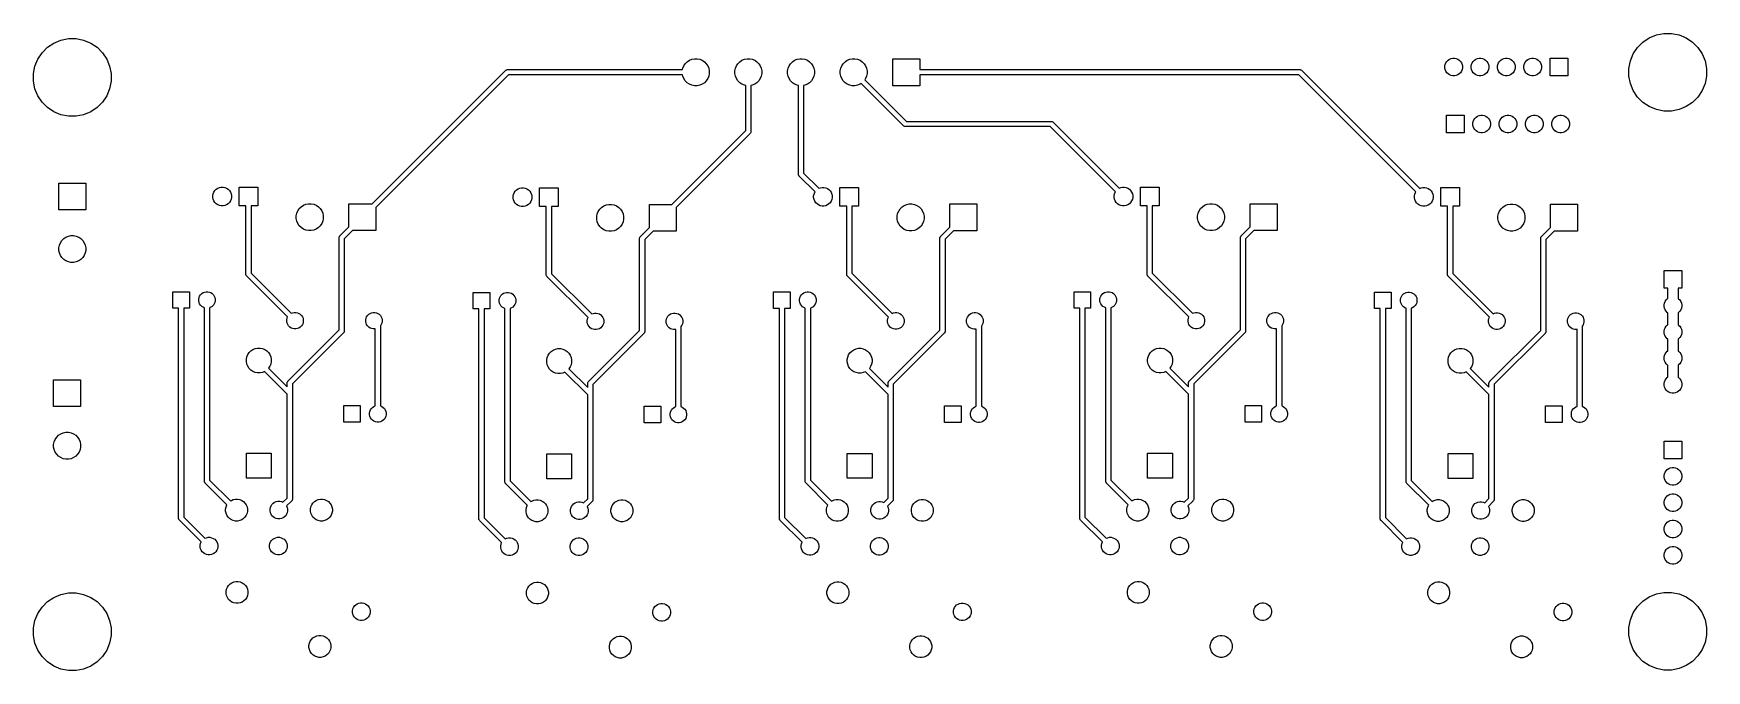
# Model space of a CAD drawing. Extents: x 1.64 to 8, y -5.84 to -3.42.
import ezdxf

# ---------------------------------------------------------------- set-up
doc = ezdxf.new("R2010")
doc.units = 0
doc.header["$MEASUREMENT"] = 0
doc.layers.add('BLACK', color=7, linetype='CONTINUOUS')

msp = doc.modelspace()

# ---------------------------------------------------------------- linework, layer by layer
at = {"layer": 'BLACK', "linetype": 'CONTINUOUS'}
for p, q in [((7.76022, -3.44831), (7.7844, -3.43216)), ((7.7844, -3.43216), (7.81127, -3.42103)), ((7.81127, -3.42103), (7.83979, -3.41535)), ((7.83979, -3.41535), (7.86887, -3.41535)), ((7.86887, -3.41535), (7.8974, -3.42103)), ((7.8974, -3.42103), (7.92426, -3.43216)), ((7.92426, -3.43216), (7.94844, -3.44831)), ((1.6605, -3.51274), (1.67666, -3.48856)), ((1.67666, -3.48856), (1.69722, -3.468)), ((1.69722, -3.468), (1.72141, -3.45184)), ((1.72141, -3.45184), (1.74827, -3.44071)), ((1.74827, -3.44071), (1.7768, -3.43504)), ((1.7768, -3.43504), (1.80588, -3.43504)), ((1.80588, -3.43504), (1.8344, -3.44071)), ((1.8344, -3.44071), (1.86127, -3.45184)), ((1.86127, -3.45184), (1.88545, -3.468)), ((1.88545, -3.468), (1.90602, -3.48856)), ((1.90602, -3.48856), (1.92217, -3.51274)), ((7.71237, -3.51993), (7.7235, -3.49306)), ((7.7235, -3.49306), (7.73965, -3.46888)), ((7.73965, -3.46888), (7.76022, -3.44831)), ((7.94844, -3.44831), (7.96901, -3.46888)), ((7.96901, -3.46888), (7.98517, -3.49306)), ((7.98517, -3.49306), (7.99629, -3.51993)), ((1.6437, -3.56814), (1.64937, -3.53961)), ((1.64937, -3.53961), (1.6605, -3.51274)), ((1.92217, -3.51274), (1.9333, -3.53961)), ((1.9333, -3.53961), (1.93898, -3.56814)), ((2.93096, -4.06299), (3.43758, -3.55637)), ((3.43758, -3.55637), (3.43789, -3.556)), ((3.43789, -3.556), (3.43939, -3.55477)), ((3.43939, -3.55477), (3.4411, -3.55385)), ((3.4411, -3.55385), (3.44295, -3.55329)), ((3.44295, -3.55329), (3.44488, -3.5531)), ((3.44488, -3.5531), (3.44537, -3.55315)), ((3.44537, -3.55315), (4.1104, -3.55315)), ((4.1104, -3.55315), (4.11142, -3.54806)), ((4.11142, -3.54806), (4.11527, -3.53875)), ((4.11527, -3.53875), (4.12087, -3.53037)), ((4.12087, -3.53037), (4.128, -3.52324)), ((4.128, -3.52324), (4.13639, -3.51764)), ((4.13639, -3.51764), (4.1457, -3.51378)), ((4.1457, -3.51378), (4.15559, -3.51181)), ((4.15559, -3.51181), (4.16567, -3.51181)), ((4.16567, -3.51181), (4.17556, -3.51378)), ((4.17556, -3.51378), (4.18487, -3.51764)), ((4.18487, -3.51764), (4.19326, -3.52324)), ((4.19326, -3.52324), (4.20038, -3.53037)), ((4.20038, -3.53037), (4.20599, -3.53875)), ((4.20599, -3.53875), (4.20984, -3.54806)), ((4.20984, -3.54806), (4.21181, -3.55795)), ((4.21181, -3.55795), (4.21181, -3.56803)), ((4.30945, -3.55795), (4.31142, -3.54806)), ((4.30945, -3.56803), (4.30945, -3.55795)), ((4.31142, -3.54806), (4.31527, -3.53875)), ((4.31527, -3.53875), (4.32087, -3.53037)), ((4.32087, -3.53037), (4.328, -3.52324)), ((4.328, -3.52324), (4.33639, -3.51764)), ((4.33639, -3.51764), (4.3457, -3.51378)), ((4.3457, -3.51378), (4.35559, -3.51181)), ((4.35559, -3.51181), (4.36567, -3.51181)), ((4.36567, -3.51181), (4.37556, -3.51378)), ((4.37556, -3.51378), (4.38487, -3.51764)), ((4.38487, -3.51764), (4.39326, -3.52324)), ((4.39326, -3.52324), (4.40038, -3.53037)), ((4.40038, -3.53037), (4.40599, -3.53875)), ((4.40599, -3.53875), (4.40984, -3.54806)), ((4.40984, -3.54806), (4.41181, -3.55795)), ((4.41181, -3.55795), (4.41181, -3.56803)), ((4.50945, -3.55795), (4.51142, -3.54806)), ((4.50945, -3.56803), (4.50945, -3.55795)), ((4.51142, -3.54806), (4.51527, -3.53875)), ((4.51527, -3.53875), (4.52087, -3.53037)), ((4.52087, -3.53037), (4.528, -3.52324)), ((4.528, -3.52324), (4.53639, -3.51764)), ((4.53639, -3.51764), (4.5457, -3.51378)), ((4.5457, -3.51378), (4.55559, -3.51181)), ((4.55559, -3.51181), (4.56567, -3.51181)), ((4.56567, -3.51181), (4.57556, -3.51378)), ((4.57556, -3.51378), (4.58487, -3.51764)), ((4.58487, -3.51764), (4.59326, -3.52324)), ((4.59326, -3.52324), (4.60038, -3.53037)), ((4.60038, -3.53037), (4.60599, -3.53875)), ((4.60599, -3.53875), (4.60984, -3.54806)), ((4.60984, -3.54806), (4.61181, -3.55795)), ((4.61181, -3.55795), (4.61181, -3.56803)), ((4.70945, -3.55795), (4.71142, -3.54806)), ((4.70945, -3.56803), (4.70945, -3.55795)), ((4.71142, -3.54806), (4.71527, -3.53875)), ((4.71527, -3.53875), (4.72087, -3.53037)), ((4.72087, -3.53037), (4.728, -3.52324)), ((4.728, -3.52324), (4.73639, -3.51764)), ((4.73639, -3.51764), (4.7457, -3.51378)), ((4.7457, -3.51378), (4.75559, -3.51181)), ((4.75559, -3.51181), (4.76567, -3.51181)), ((4.76567, -3.51181), (4.77556, -3.51378)), ((4.77556, -3.51378), (4.78487, -3.51764)), ((4.78487, -3.51764), (4.79326, -3.52324)), ((4.79326, -3.52324), (4.80038, -3.53037)), ((4.80038, -3.53037), (4.80599, -3.53875)), ((4.80599, -3.53875), (4.80984, -3.54806)), ((4.80984, -3.54806), (4.81181, -3.55795)), ((4.81181, -3.55795), (4.81181, -3.56803)), ((4.90945, -3.61417), (4.90945, -3.51181)), ((4.90945, -3.51181), (5.01181, -3.51181)), ((5.01181, -3.51181), (5.01181, -3.55315)), ((5.01181, -3.55315), (6.45621, -3.55315)), ((6.45621, -3.55315), (6.45669, -3.5531)), ((6.45669, -3.5531), (6.45718, -3.55315)), ((6.45718, -3.55315), (6.45862, -3.55329)), ((6.45862, -3.55329), (6.46048, -3.55385)), ((6.46048, -3.55385), (6.46219, -3.55477)), ((6.46219, -3.55477), (6.46369, -3.556)), ((6.46369, -3.556), (6.46399, -3.55637)), ((6.46399, -3.55637), (6.91244, -4.00482)), ((7.00748, -3.54001), (7.00877, -3.53355)), ((7.00748, -3.5466), (7.00748, -3.54001)), ((7.00877, -3.55307), (7.00748, -3.5466)), ((7.00877, -3.53355), (7.01129, -3.52746)), ((7.01129, -3.55916), (7.00877, -3.55307)), ((7.01129, -3.52746), (7.01495, -3.52197)), ((7.01495, -3.56464), (7.01129, -3.55916)), ((7.01495, -3.52197), (7.01961, -3.51731)), ((7.01961, -3.51731), (7.02509, -3.51365)), ((7.02509, -3.51365), (7.03118, -3.51113)), ((7.03118, -3.51113), (7.03765, -3.50984)), ((7.03765, -3.50984), (7.04424, -3.50984)), ((7.04424, -3.50984), (7.05071, -3.51113)), ((7.05071, -3.51113), (7.0568, -3.51365)), ((7.0568, -3.51365), (7.06228, -3.51731)), ((7.06228, -3.51731), (7.06694, -3.52197)), ((7.06694, -3.52197), (7.0706, -3.52746)), ((7.0706, -3.55916), (7.06694, -3.56464)), ((7.0706, -3.52746), (7.07312, -3.53355)), ((7.07312, -3.55307), (7.0706, -3.55916)), ((7.07312, -3.53355), (7.07441, -3.54001)), ((7.07441, -3.5466), (7.07312, -3.55307)), ((7.07441, -3.54001), (7.07441, -3.5466)), ((7.10748, -3.54001), (7.10877, -3.53355)), ((7.10748, -3.5466), (7.10748, -3.54001)), ((7.10877, -3.55307), (7.10748, -3.5466)), ((7.10877, -3.53355), (7.11129, -3.52746)), ((7.11129, -3.55916), (7.10877, -3.55307)), ((7.11129, -3.52746), (7.11495, -3.52197)), ((7.11495, -3.56464), (7.11129, -3.55916)), ((7.11495, -3.52197), (7.11961, -3.51731)), ((7.11961, -3.51731), (7.12509, -3.51365)), ((7.12509, -3.51365), (7.13118, -3.51113)), ((7.13118, -3.51113), (7.13765, -3.50984)), ((7.13765, -3.50984), (7.14424, -3.50984)), ((7.14424, -3.50984), (7.15071, -3.51113)), ((7.15071, -3.51113), (7.1568, -3.51365)), ((7.1568, -3.51365), (7.16228, -3.51731)), ((7.16228, -3.51731), (7.16694, -3.52197)), ((7.16694, -3.52197), (7.1706, -3.52746)), ((7.1706, -3.55916), (7.16694, -3.56464)), ((7.1706, -3.52746), (7.17312, -3.53355)), ((7.17312, -3.55307), (7.1706, -3.55916)), ((7.17312, -3.53355), (7.17441, -3.54001)), ((7.17441, -3.5466), (7.17312, -3.55307)), ((7.17441, -3.54001), (7.17441, -3.5466)), ((7.20748, -3.54001), (7.20877, -3.53355)), ((7.20748, -3.5466), (7.20748, -3.54001)), ((7.20877, -3.55307), (7.20748, -3.5466)), ((7.20877, -3.53355), (7.21129, -3.52746)), ((7.21129, -3.55916), (7.20877, -3.55307)), ((7.21129, -3.52746), (7.21495, -3.52197)), ((7.21495, -3.56464), (7.21129, -3.55916)), ((7.21495, -3.52197), (7.21961, -3.51731)), ((7.21961, -3.51731), (7.22509, -3.51365)), ((7.22509, -3.51365), (7.23118, -3.51113)), ((7.23118, -3.51113), (7.23765, -3.50984)), ((7.23765, -3.50984), (7.24424, -3.50984)), ((7.24424, -3.50984), (7.25071, -3.51113)), ((7.25071, -3.51113), (7.2568, -3.51365)), ((7.2568, -3.51365), (7.26228, -3.51731)), ((7.26228, -3.51731), (7.26694, -3.52197)), ((7.26694, -3.52197), (7.2706, -3.52746)), ((7.2706, -3.55916), (7.26694, -3.56464)), ((7.2706, -3.52746), (7.27312, -3.53355)), ((7.27312, -3.55307), (7.2706, -3.55916)), ((7.27312, -3.53355), (7.27441, -3.54001)), ((7.27441, -3.5466), (7.27312, -3.55307)), ((7.27441, -3.54001), (7.27441, -3.5466)), ((7.30748, -3.54001), (7.30877, -3.53355)), ((7.30748, -3.5466), (7.30748, -3.54001)), ((7.30877, -3.55307), (7.30748, -3.5466)), ((7.30877, -3.53355), (7.31129, -3.52746)), ((7.31129, -3.55916), (7.30877, -3.55307)), ((7.31129, -3.52746), (7.31495, -3.52197)), ((7.31495, -3.56464), (7.31129, -3.55916)), ((7.31495, -3.52197), (7.31961, -3.51731)), ((7.31961, -3.51731), (7.32509, -3.51365)), ((7.32509, -3.51365), (7.33118, -3.51113)), ((7.33118, -3.51113), (7.33765, -3.50984)), ((7.33765, -3.50984), (7.34424, -3.50984)), ((7.34424, -3.50984), (7.35071, -3.51113)), ((7.35071, -3.51113), (7.3568, -3.51365)), ((7.3568, -3.51365), (7.36228, -3.51731)), ((7.36228, -3.51731), (7.36694, -3.52197)), ((7.36694, -3.52197), (7.3706, -3.52746)), ((7.3706, -3.55916), (7.36694, -3.56464)), ((7.3706, -3.52746), (7.37312, -3.53355)), ((7.37312, -3.55307), (7.3706, -3.55916)), ((7.37312, -3.53355), (7.37441, -3.54001)), ((7.37441, -3.5466), (7.37312, -3.55307)), ((7.37441, -3.54001), (7.37441, -3.5466)), ((7.40748, -3.57677), (7.40748, -3.50984)), ((7.40748, -3.50984), (7.47441, -3.50984)), ((7.47441, -3.50984), (7.47441, -3.57677)), ((7.70669, -3.54845), (7.71237, -3.51993)), ((7.70669, -3.57753), (7.70669, -3.54845)), ((7.99629, -3.51993), (8.00197, -3.54845)), ((8.00197, -3.54845), (8.00197, -3.57753)), ((1.6437, -3.59722), (1.6437, -3.56814)), ((1.64937, -3.62574), (1.6437, -3.59722)), ((1.93898, -3.59722), (1.9333, -3.62574)), ((1.93898, -3.56814), (1.93898, -3.59722)), ((3.44896, -3.57283), (2.94488, -4.07691)), ((4.1104, -3.57283), (3.44896, -3.57283)), ((4.11142, -3.57792), (4.1104, -3.57283)), ((4.11527, -3.58724), (4.11142, -3.57792)), ((4.12087, -3.59562), (4.11527, -3.58724)), ((4.128, -3.60275), (4.12087, -3.59562)), ((4.13639, -3.60835), (4.128, -3.60275)), ((4.1457, -3.61221), (4.13639, -3.60835)), ((4.15559, -3.61417), (4.1457, -3.61221)), ((4.16567, -3.61417), (4.15559, -3.61417)), ((4.17556, -3.61221), (4.16567, -3.61417)), ((4.18487, -3.60835), (4.17556, -3.61221)), ((4.19326, -3.60275), (4.18487, -3.60835)), ((4.20038, -3.59562), (4.19326, -3.60275)), ((4.20599, -3.58724), (4.20038, -3.59562)), ((4.20984, -3.57792), (4.20599, -3.58724)), ((4.21181, -3.56803), (4.20984, -3.57792)), ((4.31142, -3.57792), (4.30945, -3.56803)), ((4.31527, -3.58724), (4.31142, -3.57792)), ((4.32087, -3.59562), (4.31527, -3.58724)), ((4.328, -3.60275), (4.32087, -3.59562)), ((4.33639, -3.60835), (4.328, -3.60275)), ((4.3457, -3.61221), (4.33639, -3.60835)), ((4.35079, -3.61322), (4.3457, -3.61221)), ((4.35079, -3.7849), (4.35079, -3.61322)), ((4.37556, -3.61221), (4.37047, -3.61322)), ((4.37047, -3.61322), (4.37047, -3.78849)), ((4.38487, -3.60835), (4.37556, -3.61221)), ((4.39326, -3.60275), (4.38487, -3.60835)), ((4.40038, -3.59562), (4.39326, -3.60275)), ((4.40599, -3.58724), (4.40038, -3.59562)), ((4.40984, -3.57792), (4.40599, -3.58724)), ((4.41181, -3.56803), (4.40984, -3.57792)), ((4.51142, -3.57792), (4.50945, -3.56803)), ((4.51527, -3.58724), (4.51142, -3.57792)), ((4.52087, -3.59562), (4.51527, -3.58724)), ((4.528, -3.60275), (4.52087, -3.59562)), ((4.53639, -3.60835), (4.528, -3.60275)), ((4.5457, -3.61221), (4.53639, -3.60835)), ((4.55079, -3.61322), (4.5457, -3.61221)), ((4.55079, -3.94991), (4.55079, -3.61322)), ((4.57556, -3.61221), (4.57047, -3.61322)), ((4.57047, -3.61322), (4.57047, -3.94632)), ((4.58487, -3.60835), (4.57556, -3.61221)), ((4.59326, -3.60275), (4.58487, -3.60835)), ((4.60038, -3.59562), (4.59326, -3.60275)), ((4.60599, -3.58724), (4.60038, -3.59562)), ((4.60984, -3.57792), (4.60599, -3.58724)), ((4.61181, -3.56803), (4.60984, -3.57792)), ((4.71142, -3.57792), (4.70945, -3.56803)), ((4.71527, -3.58724), (4.71142, -3.57792)), ((4.72087, -3.59562), (4.71527, -3.58724)), ((4.728, -3.60275), (4.72087, -3.59562)), ((4.73639, -3.60835), (4.728, -3.60275)), ((4.7457, -3.61221), (4.73639, -3.60835)), ((4.75559, -3.61417), (4.7457, -3.61221)), ((4.76567, -3.61417), (4.75559, -3.61417)), ((4.77556, -3.61221), (4.76567, -3.61417)), ((4.78487, -3.60835), (4.77556, -3.61221)), ((4.78919, -3.60547), (4.78487, -3.60835)), ((4.95018, -3.76646), (4.78919, -3.60547)), ((4.80599, -3.58724), (4.8031, -3.59155)), ((4.8031, -3.59155), (4.96156, -3.75)), ((4.80984, -3.57792), (4.80599, -3.58724)), ((4.81181, -3.56803), (4.80984, -3.57792)), ((5.01181, -3.61417), (4.90945, -3.61417)), ((6.45262, -3.57283), (5.01181, -3.57283)), ((5.01181, -3.57283), (5.01181, -3.61417)), ((6.89766, -4.01788), (6.45262, -3.57283)), ((7.01961, -3.5693), (7.01495, -3.56464)), ((7.02509, -3.57296), (7.01961, -3.5693)), ((7.03118, -3.57549), (7.02509, -3.57296)), ((7.03765, -3.57677), (7.03118, -3.57549)), ((7.04424, -3.57677), (7.03765, -3.57677)), ((7.05071, -3.57549), (7.04424, -3.57677)), ((7.0568, -3.57296), (7.05071, -3.57549)), ((7.06228, -3.5693), (7.0568, -3.57296)), ((7.06694, -3.56464), (7.06228, -3.5693)), ((7.11961, -3.5693), (7.11495, -3.56464)), ((7.12509, -3.57296), (7.11961, -3.5693)), ((7.13118, -3.57549), (7.12509, -3.57296)), ((7.13765, -3.57677), (7.13118, -3.57549)), ((7.14424, -3.57677), (7.13765, -3.57677)), ((7.15071, -3.57549), (7.14424, -3.57677)), ((7.1568, -3.57296), (7.15071, -3.57549)), ((7.16228, -3.5693), (7.1568, -3.57296)), ((7.16694, -3.56464), (7.16228, -3.5693)), ((7.21961, -3.5693), (7.21495, -3.56464)), ((7.22509, -3.57296), (7.21961, -3.5693)), ((7.23118, -3.57549), (7.22509, -3.57296)), ((7.23765, -3.57677), (7.23118, -3.57549)), ((7.24424, -3.57677), (7.23765, -3.57677)), ((7.25071, -3.57549), (7.24424, -3.57677)), ((7.2568, -3.57296), (7.25071, -3.57549)), ((7.26228, -3.5693), (7.2568, -3.57296)), ((7.26694, -3.56464), (7.26228, -3.5693)), ((7.31961, -3.5693), (7.31495, -3.56464)), ((7.32509, -3.57296), (7.31961, -3.5693)), ((7.33118, -3.57549), (7.32509, -3.57296)), ((7.33765, -3.57677), (7.33118, -3.57549)), ((7.34424, -3.57677), (7.33765, -3.57677)), ((7.35071, -3.57549), (7.34424, -3.57677)), ((7.3568, -3.57296), (7.35071, -3.57549)), ((7.36228, -3.5693), (7.3568, -3.57296)), ((7.36694, -3.56464), (7.36228, -3.5693)), ((7.47441, -3.57677), (7.40748, -3.57677)), ((7.71237, -3.60606), (7.70669, -3.57753)), ((7.7235, -3.63292), (7.71237, -3.60606)), ((7.99629, -3.60606), (7.98517, -3.63292)), ((8.00197, -3.57753), (7.99629, -3.60606)), ((1.6605, -3.65261), (1.64937, -3.62574)), ((1.67666, -3.67679), (1.6605, -3.65261)), ((1.69722, -3.69735), (1.67666, -3.67679)), ((1.90602, -3.67679), (1.88545, -3.69735)), ((1.92217, -3.65261), (1.90602, -3.67679)), ((1.9333, -3.62574), (1.92217, -3.65261)), ((7.73965, -3.65711), (7.7235, -3.63292)), ((7.76022, -3.67767), (7.73965, -3.65711)), ((7.7844, -3.69383), (7.76022, -3.67767)), ((7.94844, -3.67767), (7.92426, -3.69383)), ((7.96901, -3.65711), (7.94844, -3.67767)), ((7.98517, -3.63292), (7.96901, -3.65711)), ((1.72141, -3.71351), (1.69722, -3.69735)), ((1.74827, -3.72464), (1.72141, -3.71351)), ((1.7768, -3.73031), (1.74827, -3.72464)), ((1.80588, -3.73031), (1.7768, -3.73031)), ((1.8344, -3.72464), (1.80588, -3.73031)), ((1.86127, -3.71351), (1.8344, -3.72464)), ((1.88545, -3.69735), (1.86127, -3.71351)), ((4.96156, -3.75), (5.51133, -3.75)), ((5.51133, -3.75), (5.51181, -3.74995)), ((5.51181, -3.74995), (5.51229, -3.75)), ((5.51229, -3.75), (5.51374, -3.75014)), ((5.51374, -3.75014), (5.5156, -3.75071)), ((5.5156, -3.75071), (5.51731, -3.75162)), ((7.01378, -3.79331), (7.01378, -3.72638)), ((7.01378, -3.72638), (7.08071, -3.72638)), ((7.08071, -3.72638), (7.08071, -3.79331)), ((7.11378, -3.75655), (7.11507, -3.75008)), ((7.11507, -3.75008), (7.11759, -3.74399)), ((7.11759, -3.74399), (7.12125, -3.73851)), ((7.12125, -3.73851), (7.12591, -3.73385)), ((7.12591, -3.73385), (7.13139, -3.73019)), ((7.13139, -3.73019), (7.13748, -3.72766)), ((7.13748, -3.72766), (7.14395, -3.72638)), ((7.14395, -3.72638), (7.15054, -3.72638)), ((7.15054, -3.72638), (7.15701, -3.72766)), ((7.15701, -3.72766), (7.1631, -3.73019)), ((7.1631, -3.73019), (7.16858, -3.73385)), ((7.16858, -3.73385), (7.17324, -3.73851)), ((7.17324, -3.73851), (7.1769, -3.74399)), ((7.1769, -3.74399), (7.17942, -3.75008)), ((7.17942, -3.75008), (7.18071, -3.75655)), ((7.21378, -3.75655), (7.21507, -3.75008)), ((7.21507, -3.75008), (7.21759, -3.74399)), ((7.21759, -3.74399), (7.22125, -3.73851)), ((7.22125, -3.73851), (7.22591, -3.73385)), ((7.22591, -3.73385), (7.23139, -3.73019)), ((7.23139, -3.73019), (7.23748, -3.72766)), ((7.23748, -3.72766), (7.24395, -3.72638)), ((7.24395, -3.72638), (7.25054, -3.72638)), ((7.25054, -3.72638), (7.25701, -3.72766)), ((7.25701, -3.72766), (7.2631, -3.73019)), ((7.2631, -3.73019), (7.26858, -3.73385)), ((7.26858, -3.73385), (7.27324, -3.73851)), ((7.27324, -3.73851), (7.2769, -3.74399)), ((7.2769, -3.74399), (7.27942, -3.75008)), ((7.27942, -3.75008), (7.28071, -3.75655)), ((7.31378, -3.75655), (7.31507, -3.75008)), ((7.31507, -3.75008), (7.31759, -3.74399)), ((7.31759, -3.74399), (7.32125, -3.73851)), ((7.32125, -3.73851), (7.32591, -3.73385)), ((7.32591, -3.73385), (7.33139, -3.73019)), ((7.33139, -3.73019), (7.33748, -3.72766)), ((7.33748, -3.72766), (7.34395, -3.72638)), ((7.34395, -3.72638), (7.35054, -3.72638)), ((7.35054, -3.72638), (7.35701, -3.72766)), ((7.35701, -3.72766), (7.3631, -3.73019)), ((7.3631, -3.73019), (7.36858, -3.73385)), ((7.36858, -3.73385), (7.37324, -3.73851)), ((7.37324, -3.73851), (7.3769, -3.74399)), ((7.3769, -3.74399), (7.37942, -3.75008)), ((7.37942, -3.75008), (7.38071, -3.75655)), ((7.41378, -3.75655), (7.41507, -3.75008)), ((7.41507, -3.75008), (7.41759, -3.74399)), ((7.41759, -3.74399), (7.42125, -3.73851)), ((7.42125, -3.73851), (7.42591, -3.73385)), ((7.42591, -3.73385), (7.43139, -3.73019)), ((7.43139, -3.73019), (7.43748, -3.72766)), ((7.43748, -3.72766), (7.44395, -3.72638)), ((7.44395, -3.72638), (7.45054, -3.72638)), ((7.45054, -3.72638), (7.45701, -3.72766)), ((7.45701, -3.72766), (7.4631, -3.73019)), ((7.4631, -3.73019), (7.46858, -3.73385)), ((7.46858, -3.73385), (7.47324, -3.73851)), ((7.47324, -3.73851), (7.4769, -3.74399)), ((7.4769, -3.74399), (7.47942, -3.75008)), ((7.47942, -3.75008), (7.48071, -3.75655)), ((7.81127, -3.70496), (7.7844, -3.69383)), ((7.83979, -3.71063), (7.81127, -3.70496)), ((7.86887, -3.71063), (7.83979, -3.71063)), ((7.8974, -3.70496), (7.86887, -3.71063)), ((7.92426, -3.69383), (7.8974, -3.70496)), ((4.07023, -4.06545), (4.35079, -3.7849)), ((4.36725, -3.79628), (4.08661, -4.07691)), ((4.36762, -3.79597), (4.36725, -3.79628)), ((4.36885, -3.79447), (4.36762, -3.79597)), ((4.36977, -3.79276), (4.36885, -3.79447)), ((4.37033, -3.79091), (4.36977, -3.79276)), ((4.37052, -3.78898), (4.37033, -3.79091)), ((4.37047, -3.78849), (4.37052, -3.78898)), ((4.95049, -3.76684), (4.95018, -3.76646)), ((4.95199, -3.76807), (4.95049, -3.76684)), ((4.9537, -3.76898), (4.95199, -3.76807)), ((4.95555, -3.76954), (4.9537, -3.76898)), ((4.95748, -3.76973), (4.95555, -3.76954)), ((4.95796, -3.76969), (4.95748, -3.76973)), ((5.50773, -3.76969), (4.95796, -3.76969)), ((5.75534, -4.01729), (5.50773, -3.76969)), ((5.51731, -3.75162), (5.5188, -3.75285)), ((5.5188, -3.75285), (5.51911, -3.75322)), ((5.51911, -3.75322), (5.76966, -4.00378)), ((7.08071, -3.79331), (7.01378, -3.79331)), ((7.11378, -3.76314), (7.11378, -3.75655)), ((7.11507, -3.7696), (7.11378, -3.76314)), ((7.11759, -3.77569), (7.11507, -3.7696)), ((7.12125, -3.78117), (7.11759, -3.77569)), ((7.12591, -3.78584), (7.12125, -3.78117)), ((7.13139, -3.7895), (7.12591, -3.78584)), ((7.13748, -3.79202), (7.13139, -3.7895)), ((7.14395, -3.79331), (7.13748, -3.79202)), ((7.15054, -3.79331), (7.14395, -3.79331)), ((7.15701, -3.79202), (7.15054, -3.79331)), ((7.1631, -3.7895), (7.15701, -3.79202)), ((7.16858, -3.78584), (7.1631, -3.7895)), ((7.17324, -3.78117), (7.16858, -3.78584)), ((7.1769, -3.77569), (7.17324, -3.78117)), ((7.17942, -3.7696), (7.1769, -3.77569)), ((7.18071, -3.76314), (7.17942, -3.7696)), ((7.18071, -3.75655), (7.18071, -3.76314)), ((7.21378, -3.76314), (7.21378, -3.75655)), ((7.21507, -3.7696), (7.21378, -3.76314)), ((7.21759, -3.77569), (7.21507, -3.7696)), ((7.22125, -3.78117), (7.21759, -3.77569)), ((7.22591, -3.78584), (7.22125, -3.78117)), ((7.23139, -3.7895), (7.22591, -3.78584)), ((7.23748, -3.79202), (7.23139, -3.7895)), ((7.24395, -3.79331), (7.23748, -3.79202)), ((7.25054, -3.79331), (7.24395, -3.79331)), ((7.25701, -3.79202), (7.25054, -3.79331)), ((7.2631, -3.7895), (7.25701, -3.79202)), ((7.26858, -3.78584), (7.2631, -3.7895)), ((7.27324, -3.78117), (7.26858, -3.78584)), ((7.2769, -3.77569), (7.27324, -3.78117)), ((7.27942, -3.7696), (7.2769, -3.77569)), ((7.28071, -3.76314), (7.27942, -3.7696)), ((7.28071, -3.75655), (7.28071, -3.76314)), ((7.31378, -3.76314), (7.31378, -3.75655)), ((7.31507, -3.7696), (7.31378, -3.76314)), ((7.31759, -3.77569), (7.31507, -3.7696)), ((7.32125, -3.78117), (7.31759, -3.77569)), ((7.32591, -3.78584), (7.32125, -3.78117)), ((7.33139, -3.7895), (7.32591, -3.78584)), ((7.33748, -3.79202), (7.33139, -3.7895)), ((7.34395, -3.79331), (7.33748, -3.79202)), ((7.35054, -3.79331), (7.34395, -3.79331)), ((7.35701, -3.79202), (7.35054, -3.79331)), ((7.3631, -3.7895), (7.35701, -3.79202)), ((7.36858, -3.78584), (7.3631, -3.7895)), ((7.37324, -3.78117), (7.36858, -3.78584)), ((7.3769, -3.77569), (7.37324, -3.78117)), ((7.37942, -3.7696), (7.3769, -3.77569)), ((7.38071, -3.76314), (7.37942, -3.7696)), ((7.38071, -3.75655), (7.38071, -3.76314)), ((7.41378, -3.76314), (7.41378, -3.75655)), ((7.41507, -3.7696), (7.41378, -3.76314)), ((7.41759, -3.77569), (7.41507, -3.7696)), ((7.42125, -3.78117), (7.41759, -3.77569)), ((7.42591, -3.78584), (7.42125, -3.78117)), ((7.43139, -3.7895), (7.42591, -3.78584)), ((7.43748, -3.79202), (7.43139, -3.7895)), ((7.44395, -3.79331), (7.43748, -3.79202)), ((7.45054, -3.79331), (7.44395, -3.79331)), ((7.45701, -3.79202), (7.45054, -3.79331)), ((7.4631, -3.7895), (7.45701, -3.79202)), ((7.46858, -3.78584), (7.4631, -3.7895)), ((7.47324, -3.78117), (7.46858, -3.78584)), ((7.4769, -3.77569), (7.47324, -3.78117)), ((7.47942, -3.7696), (7.4769, -3.77569)), ((7.48071, -3.76314), (7.47942, -3.7696)), ((7.48071, -3.75655), (7.48071, -3.76314)), ((1.74016, -4.08661), (1.74016, -3.98425)), ((1.74016, -3.98425), (1.84252, -3.98425)), ((1.84252, -3.98425), (1.84252, -4.08661)), ((2.33804, -4.00791), (2.34385, -4.00403)), ((2.34385, -4.00403), (2.35029, -4.00136)), ((2.35029, -4.00136), (2.35714, -4)), ((2.35714, -4), (2.36412, -4)), ((2.36412, -4), (2.37097, -4.00136)), ((2.37097, -4.00136), (2.37741, -4.00403)), ((2.37741, -4.00403), (2.38322, -4.00791)), ((2.4252, -4.07087), (2.4252, -4)), ((2.4252, -4), (2.49606, -4)), ((2.49606, -4), (2.49606, -4.07087)), ((3.48558, -4.00649), (3.49203, -4.00382)), ((3.49203, -4.00382), (3.49887, -4.00246)), ((3.49887, -4.00246), (3.50585, -4.00246)), ((3.50585, -4.00246), (3.5127, -4.00382)), ((3.5127, -4.00382), (3.51915, -4.00649)), ((3.56693, -4.07333), (3.56693, -4.00246)), ((3.56693, -4.00246), (3.6378, -4.00246)), ((3.6378, -4.00246), (3.6378, -4.07333)), ((4.55074, -3.95039), (4.55079, -3.94991)), ((4.55093, -3.95232), (4.55074, -3.95039)), ((4.55149, -3.95418), (4.55093, -3.95232)), ((4.55241, -3.95589), (4.55149, -3.95418)), ((4.55149, -3.95418), (4.55149, -3.95418)), ((4.55364, -3.95739), (4.55241, -3.95589)), ((4.55401, -3.9577), (4.55364, -3.95739)), ((4.614, -4.01768), (4.55401, -3.9577)), ((4.57047, -3.94632), (4.62863, -4.00447)), ((4.62863, -4.00447), (4.63376, -4.00235)), ((4.63376, -4.00235), (4.6406, -4.00098)), ((4.6406, -4.00098), (4.64758, -4.00098)), ((4.64758, -4.00098), (4.65443, -4.00235)), ((4.65443, -4.00235), (4.66088, -4.00502)), ((4.66088, -4.00502), (4.66668, -4.00889)), ((4.70866, -4.07185), (4.70866, -4.00098)), ((4.70866, -4.00098), (4.77953, -4.00098)), ((4.77953, -4.00098), (4.77953, -4.07185)), ((5.76966, -4.00378), (5.77549, -4.00136)), ((5.77549, -4.00136), (5.78234, -4)), ((5.78234, -4), (5.78932, -4)), ((5.78932, -4), (5.79616, -4.00136)), ((5.79616, -4.00136), (5.80261, -4.00403)), ((5.80261, -4.00403), (5.80841, -4.00791)), ((5.85039, -4.07087), (5.85039, -4)), ((5.85039, -4), (5.92126, -4)), ((5.92126, -4), (5.92126, -4.07087)), ((6.91244, -4.00482), (6.91722, -4.00284)), ((6.91722, -4.00284), (6.92407, -4.00148)), ((6.92407, -4.00148), (6.93105, -4.00148)), ((6.93105, -4.00148), (6.93789, -4.00284)), ((6.93789, -4.00284), (6.94434, -4.00551)), ((6.94434, -4.00551), (6.95015, -4.00939)), ((6.99213, -4.07234), (6.99213, -4.00148)), ((6.99213, -4.00148), (7.06299, -4.00148)), ((7.06299, -4.00148), (7.06299, -4.07234)), ((2.3252, -4.03194), (2.32656, -4.0251)), ((2.3252, -4.03892), (2.3252, -4.03194)), ((2.32656, -4.04577), (2.3252, -4.03892)), ((2.32656, -4.0251), (2.32923, -4.01865)), ((2.32923, -4.05222), (2.32656, -4.04577)), ((2.32923, -4.01865), (2.33311, -4.01285)), ((2.33311, -4.05802), (2.32923, -4.05222)), ((2.33311, -4.01285), (2.33804, -4.00791)), ((2.33804, -4.06296), (2.33311, -4.05802)), ((2.34385, -4.06683), (2.33804, -4.06296)), ((2.35029, -4.0695), (2.34385, -4.06683)), ((2.37741, -4.06683), (2.37097, -4.0695)), ((2.38322, -4.06296), (2.37741, -4.06683)), ((2.38322, -4.00791), (2.38815, -4.01285)), ((2.38815, -4.05802), (2.38322, -4.06296)), ((2.38815, -4.01285), (2.39203, -4.01865)), ((2.39203, -4.05222), (2.38815, -4.05802)), ((2.39203, -4.01865), (2.3947, -4.0251)), ((2.3947, -4.04577), (2.39203, -4.05222)), ((2.3947, -4.0251), (2.39606, -4.03194)), ((2.39606, -4.03892), (2.3947, -4.04577)), ((2.39606, -4.03194), (2.39606, -4.03892)), ((2.66107, -4.07442), (2.66946, -4.06882)), ((2.66946, -4.06882), (2.67877, -4.06496)), ((2.67877, -4.06496), (2.68866, -4.06299)), ((2.68866, -4.06299), (2.69874, -4.06299)), ((2.69874, -4.06299), (2.70863, -4.06496)), ((2.70863, -4.06496), (2.71794, -4.06882)), ((2.71794, -4.06882), (2.72633, -4.07442)), ((2.84252, -4.15143), (2.84252, -4.06299)), ((2.84252, -4.06299), (2.93096, -4.06299)), ((3.46693, -4.0344), (3.46829, -4.02756)), ((3.46693, -4.04138), (3.46693, -4.0344)), ((3.46829, -4.04823), (3.46693, -4.04138)), ((3.46829, -4.02756), (3.47096, -4.02111)), ((3.47096, -4.05468), (3.46829, -4.04823)), ((3.47096, -4.02111), (3.47484, -4.01531)), ((3.47484, -4.06048), (3.47096, -4.05468)), ((3.47484, -4.01531), (3.47977, -4.01037)), ((3.47977, -4.06542), (3.47484, -4.06048)), ((3.47977, -4.01037), (3.48558, -4.00649)), ((3.48558, -4.06929), (3.47977, -4.06542)), ((3.49203, -4.07197), (3.48558, -4.06929)), ((3.51915, -4.06929), (3.5127, -4.07197)), ((3.51915, -4.00649), (3.52495, -4.01037)), ((3.52495, -4.06542), (3.51915, -4.06929)), ((3.52495, -4.01037), (3.52988, -4.01531)), ((3.52988, -4.06048), (3.52495, -4.06542)), ((3.52988, -4.01531), (3.53376, -4.02111)), ((3.53376, -4.05468), (3.52988, -4.06048)), ((3.53376, -4.02111), (3.53643, -4.02756)), ((3.53643, -4.04823), (3.53376, -4.05468)), ((3.53643, -4.02756), (3.5378, -4.0344)), ((3.5378, -4.04138), (3.53643, -4.04823)), ((3.5378, -4.0344), (3.5378, -4.04138)), ((3.81119, -4.07128), (3.8205, -4.06742)), ((3.8205, -4.06742), (3.83039, -4.06545)), ((3.83039, -4.06545), (3.84047, -4.06545)), ((3.84047, -4.06545), (3.85036, -4.06742)), ((3.85036, -4.06742), (3.85968, -4.07128)), ((3.98425, -4.1539), (3.98425, -4.06545)), ((3.98425, -4.06545), (4.07023, -4.06545)), ((4.60866, -4.03293), (4.61002, -4.02608)), ((4.60866, -4.03991), (4.60866, -4.03293)), ((4.61002, -4.04675), (4.60866, -4.03991)), ((4.61002, -4.02608), (4.61269, -4.01963)), ((4.61269, -4.0532), (4.61002, -4.04675)), ((4.61269, -4.01963), (4.614, -4.01768)), ((4.61657, -4.059), (4.61269, -4.0532)), ((4.62151, -4.06394), (4.61657, -4.059)), ((4.62731, -4.06782), (4.62151, -4.06394)), ((4.63376, -4.07049), (4.62731, -4.06782)), ((4.66088, -4.06782), (4.65443, -4.07049)), ((4.66668, -4.06394), (4.66088, -4.06782)), ((4.66668, -4.00889), (4.67162, -4.01383)), ((4.67162, -4.059), (4.66668, -4.06394)), ((4.67162, -4.01383), (4.67549, -4.01963)), ((4.67549, -4.0532), (4.67162, -4.059)), ((4.67549, -4.01963), (4.67817, -4.02608)), ((4.67817, -4.04675), (4.67549, -4.0532)), ((4.67817, -4.02608), (4.67953, -4.03293)), ((4.67953, -4.03991), (4.67817, -4.04675)), ((4.67953, -4.03293), (4.67953, -4.03991)), ((4.95292, -4.0698), (4.96224, -4.06594)), ((4.96224, -4.06594), (4.97212, -4.06398)), ((4.97212, -4.06398), (4.98221, -4.06398)), ((4.98221, -4.06398), (4.99209, -4.06594)), ((4.99209, -4.06594), (5.00141, -4.0698)), ((5.12598, -4.15242), (5.12598, -4.06398)), ((5.12598, -4.06398), (5.22835, -4.06398)), ((5.22835, -4.06398), (5.22835, -4.16634)), ((5.75039, -4.03194), (5.75176, -4.0251)), ((5.75039, -4.03892), (5.75039, -4.03194)), ((5.75176, -4.04577), (5.75039, -4.03892)), ((5.75176, -4.0251), (5.75443, -4.01865)), ((5.75443, -4.05222), (5.75176, -4.04577)), ((5.75443, -4.01865), (5.75534, -4.01729)), ((5.7583, -4.05802), (5.75443, -4.05222)), ((5.76324, -4.06296), (5.7583, -4.05802)), ((5.76904, -4.06683), (5.76324, -4.06296)), ((5.77549, -4.0695), (5.76904, -4.06683)), ((5.80261, -4.06683), (5.79616, -4.0695)), ((5.80841, -4.06296), (5.80261, -4.06683)), ((5.80841, -4.00791), (5.81335, -4.01285)), ((5.81335, -4.05802), (5.80841, -4.06296)), ((5.81335, -4.01285), (5.81723, -4.01865)), ((5.81723, -4.05222), (5.81335, -4.05802)), ((5.81723, -4.01865), (5.8199, -4.0251)), ((5.8199, -4.04577), (5.81723, -4.05222)), ((5.8199, -4.0251), (5.82126, -4.03194)), ((5.82126, -4.03892), (5.8199, -4.04577)), ((5.82126, -4.03194), (5.82126, -4.03892)), ((6.08627, -4.07442), (6.09465, -4.06882)), ((6.09465, -4.06882), (6.10397, -4.06496)), ((6.10397, -4.06496), (6.11386, -4.06299)), ((6.11386, -4.06299), (6.12394, -4.06299)), ((6.12394, -4.06299), (6.13383, -4.06496)), ((6.13383, -4.06496), (6.14314, -4.06882)), ((6.14314, -4.06882), (6.15152, -4.07442)), ((6.26772, -4.15143), (6.26772, -4.06299)), ((6.26772, -4.06299), (6.37008, -4.06299)), ((6.37008, -4.06299), (6.37008, -4.16535)), ((6.89213, -4.03342), (6.89349, -4.02657)), ((6.89213, -4.0404), (6.89213, -4.03342)), ((6.89349, -4.04724), (6.89213, -4.0404)), ((6.89349, -4.02657), (6.89616, -4.02013)), ((6.89616, -4.05369), (6.89349, -4.04724)), ((6.89616, -4.02013), (6.89766, -4.01788)), ((6.90004, -4.0595), (6.89616, -4.05369)), ((6.90497, -4.06443), (6.90004, -4.0595)), ((6.91078, -4.06831), (6.90497, -4.06443)), ((6.91722, -4.07098), (6.91078, -4.06831)), ((6.94434, -4.06831), (6.93789, -4.07098)), ((6.95015, -4.06443), (6.94434, -4.06831)), ((6.95015, -4.00939), (6.95508, -4.01432)), ((6.95508, -4.0595), (6.95015, -4.06443)), ((6.95508, -4.01432), (6.95896, -4.02013)), ((6.95896, -4.05369), (6.95508, -4.0595)), ((6.95896, -4.02013), (6.96163, -4.02657)), ((6.96163, -4.04724), (6.95896, -4.05369)), ((6.96163, -4.02657), (6.96299, -4.03342)), ((6.96299, -4.0404), (6.96163, -4.04724)), ((6.96299, -4.03342), (6.96299, -4.0404)), ((7.23639, -4.07029), (7.2457, -4.06644)), ((7.2457, -4.06644), (7.25559, -4.06447)), ((7.25559, -4.06447), (7.26567, -4.06447)), ((7.26567, -4.06447), (7.27556, -4.06644)), ((7.27556, -4.06644), (7.28487, -4.07029)), ((7.40945, -4.15291), (7.40945, -4.06447)), ((7.40945, -4.06447), (7.51181, -4.06447)), ((7.51181, -4.06447), (7.51181, -4.16683)), ((1.84252, -4.08661), (1.74016, -4.08661)), ((2.35714, -4.07087), (2.35029, -4.0695)), ((2.36412, -4.07087), (2.35714, -4.07087)), ((2.37097, -4.0695), (2.36412, -4.07087)), ((2.45079, -4.07087), (2.4252, -4.07087)), ((2.45079, -4.33022), (2.45079, -4.07087)), ((2.49606, -4.07087), (2.47047, -4.07087)), ((2.47047, -4.07087), (2.47047, -4.32663)), ((2.64252, -4.10913), (2.64449, -4.09924)), ((2.64252, -4.11921), (2.64252, -4.10913)), ((2.64449, -4.1291), (2.64252, -4.11921)), ((2.64449, -4.09924), (2.64834, -4.08993)), ((2.64834, -4.13842), (2.64449, -4.1291)), ((2.64834, -4.08993), (2.65395, -4.08155)), ((2.65395, -4.08155), (2.66107, -4.07442)), ((2.72633, -4.07442), (2.73346, -4.08155)), ((2.73346, -4.08155), (2.73906, -4.08993)), ((2.73906, -4.08993), (2.74292, -4.09924)), ((2.74292, -4.1291), (2.73906, -4.13842)), ((2.74292, -4.09924), (2.74488, -4.10913)), ((2.74488, -4.11921), (2.74292, -4.1291)), ((2.74488, -4.10913), (2.74488, -4.11921)), ((2.94488, -4.07691), (2.94488, -4.16535)), ((3.49887, -4.07333), (3.49203, -4.07197)), ((3.50585, -4.07333), (3.49887, -4.07333)), ((3.5127, -4.07197), (3.50585, -4.07333)), ((3.59252, -4.07333), (3.56693, -4.07333)), ((3.59252, -4.33269), (3.59252, -4.07333)), ((3.6378, -4.07333), (3.6122, -4.07333)), ((3.6122, -4.07333), (3.6122, -4.32909)), ((3.78425, -4.11159), (3.78622, -4.1017)), ((3.78425, -4.12167), (3.78425, -4.11159)), ((3.78622, -4.13156), (3.78425, -4.12167)), ((3.78622, -4.1017), (3.79008, -4.09239)), ((3.79008, -4.14088), (3.78622, -4.13156)), ((3.79008, -4.09239), (3.79568, -4.08401)), ((3.79568, -4.08401), (3.80281, -4.07688)), ((3.80281, -4.07688), (3.81119, -4.07128)), ((3.85968, -4.07128), (3.86806, -4.07688)), ((3.86806, -4.07688), (3.87519, -4.08401)), ((3.87519, -4.08401), (3.88079, -4.09239)), ((3.88079, -4.09239), (3.88465, -4.1017)), ((3.88465, -4.13156), (3.88079, -4.14088)), ((3.88465, -4.1017), (3.88661, -4.11159)), ((3.88661, -4.12167), (3.88465, -4.13156)), ((3.88661, -4.11159), (3.88661, -4.12167)), ((4.08661, -4.07691), (4.08661, -4.16782)), ((4.6406, -4.07185), (4.63376, -4.07049)), ((4.64758, -4.07185), (4.6406, -4.07185)), ((4.65443, -4.07049), (4.64758, -4.07185)), ((4.73425, -4.07185), (4.70866, -4.07185)), ((4.73425, -4.33121), (4.73425, -4.07185)), ((4.77953, -4.07185), (4.75394, -4.07185)), ((4.75394, -4.07185), (4.75394, -4.32762)), ((4.92598, -4.11012), (4.92795, -4.10023)), ((4.92598, -4.1202), (4.92598, -4.11012)), ((4.92795, -4.13009), (4.92598, -4.1202)), ((4.92795, -4.10023), (4.93181, -4.09091)), ((4.93181, -4.1394), (4.92795, -4.13009)), ((4.93181, -4.09091), (4.93741, -4.08253)), ((4.93741, -4.08253), (4.94454, -4.0754)), ((4.94454, -4.0754), (4.95292, -4.0698)), ((5.00141, -4.0698), (5.00979, -4.0754)), ((5.00979, -4.0754), (5.01692, -4.08253)), ((5.01692, -4.08253), (5.02252, -4.09091)), ((5.02252, -4.09091), (5.02638, -4.10023)), ((5.02638, -4.13009), (5.02252, -4.1394)), ((5.02638, -4.10023), (5.02835, -4.11012)), ((5.02835, -4.1202), (5.02638, -4.13009)), ((5.02835, -4.11012), (5.02835, -4.1202)), ((5.78234, -4.07087), (5.77549, -4.0695)), ((5.78932, -4.07087), (5.78234, -4.07087)), ((5.79616, -4.0695), (5.78932, -4.07087)), ((5.87598, -4.07087), (5.85039, -4.07087)), ((5.87598, -4.33022), (5.87598, -4.07087)), ((5.92126, -4.07087), (5.89567, -4.07087)), ((5.89567, -4.07087), (5.89567, -4.32663)), ((6.06772, -4.10913), (6.06968, -4.09924)), ((6.06772, -4.11921), (6.06772, -4.10913)), ((6.06968, -4.1291), (6.06772, -4.11921)), ((6.06968, -4.09924), (6.07354, -4.08993)), ((6.07354, -4.13842), (6.06968, -4.1291)), ((6.07354, -4.08993), (6.07914, -4.08155)), ((6.07914, -4.08155), (6.08627, -4.07442)), ((6.15152, -4.07442), (6.15865, -4.08155)), ((6.15865, -4.08155), (6.16425, -4.08993)), ((6.16425, -4.08993), (6.16811, -4.09924)), ((6.16811, -4.1291), (6.16425, -4.13842)), ((6.16811, -4.09924), (6.17008, -4.10913)), ((6.17008, -4.11921), (6.16811, -4.1291)), ((6.17008, -4.10913), (6.17008, -4.11921)), ((6.92407, -4.07234), (6.91722, -4.07098)), ((6.93105, -4.07234), (6.92407, -4.07234)), ((6.93789, -4.07098), (6.93105, -4.07234)), ((7.01772, -4.07234), (6.99213, -4.07234)), ((7.01772, -4.3317), (7.01772, -4.07234)), ((7.06299, -4.07234), (7.0374, -4.07234)), ((7.0374, -4.07234), (7.0374, -4.32811)), ((7.20945, -4.11061), (7.21142, -4.10072)), ((7.20945, -4.12069), (7.20945, -4.11061)), ((7.21142, -4.13058), (7.20945, -4.12069)), ((7.21142, -4.10072), (7.21527, -4.09141)), ((7.21527, -4.13989), (7.21142, -4.13058)), ((7.21527, -4.09141), (7.22087, -4.08302)), ((7.22087, -4.08302), (7.228, -4.07589)), ((7.228, -4.07589), (7.23639, -4.07029)), ((7.28487, -4.07029), (7.29326, -4.07589)), ((7.29326, -4.07589), (7.30038, -4.08302)), ((7.30038, -4.08302), (7.30599, -4.09141)), ((7.30599, -4.09141), (7.30984, -4.10072)), ((7.30984, -4.13058), (7.30599, -4.13989)), ((7.30984, -4.10072), (7.31181, -4.11061)), ((7.31181, -4.12069), (7.30984, -4.13058)), ((7.31181, -4.11061), (7.31181, -4.12069)), ((1.75158, -4.20281), (1.75871, -4.19568)), ((1.75871, -4.19568), (1.7671, -4.19008)), ((1.7671, -4.19008), (1.77641, -4.18622)), ((1.77641, -4.18622), (1.7863, -4.18425)), ((1.7863, -4.18425), (1.79638, -4.18425)), ((1.79638, -4.18425), (1.80627, -4.18622)), ((1.80627, -4.18622), (1.81558, -4.19008)), ((1.81558, -4.19008), (1.82396, -4.19568)), ((1.82396, -4.19568), (1.83109, -4.20281)), ((2.65395, -4.1468), (2.64834, -4.13842)), ((2.66107, -4.15393), (2.65395, -4.1468)), ((2.66946, -4.15953), (2.66107, -4.15393)), ((2.67877, -4.16339), (2.66946, -4.15953)), ((2.68866, -4.16535), (2.67877, -4.16339)), ((2.69874, -4.16535), (2.68866, -4.16535)), ((2.70863, -4.16339), (2.69874, -4.16535)), ((2.71794, -4.15953), (2.70863, -4.16339)), ((2.72633, -4.15393), (2.71794, -4.15953)), ((2.73346, -4.1468), (2.72633, -4.15393)), ((2.73906, -4.13842), (2.73346, -4.1468)), ((2.80507, -4.19291), (2.80526, -4.19098)), ((2.80512, -4.1934), (2.80507, -4.19291)), ((2.80512, -4.54317), (2.80512, -4.1934)), ((2.80526, -4.19098), (2.80582, -4.18913)), ((2.80582, -4.18913), (2.80674, -4.18742)), ((2.80674, -4.18742), (2.80696, -4.18715)), ((2.80696, -4.18715), (2.80797, -4.18592)), ((2.80797, -4.18592), (2.80834, -4.18561)), ((2.80834, -4.18561), (2.84252, -4.15143)), ((2.85644, -4.16535), (2.8248, -4.19699)), ((2.94488, -4.16535), (2.85644, -4.16535)), ((3.79568, -4.14926), (3.79008, -4.14088)), ((3.80281, -4.15639), (3.79568, -4.14926)), ((3.81119, -4.16199), (3.80281, -4.15639)), ((3.8205, -4.16585), (3.81119, -4.16199)), ((3.83039, -4.16782), (3.8205, -4.16585)), ((3.84047, -4.16782), (3.83039, -4.16782)), ((3.85036, -4.16585), (3.84047, -4.16782)), ((3.85968, -4.16199), (3.85036, -4.16585)), ((3.86806, -4.15639), (3.85968, -4.16199)), ((3.87519, -4.14926), (3.86806, -4.15639)), ((3.88079, -4.14088), (3.87519, -4.14926)), ((3.9468, -4.19537), (3.94699, -4.19344)), ((3.94685, -4.19586), (3.9468, -4.19537)), ((3.94685, -4.54563), (3.94685, -4.19586)), ((3.94699, -4.19344), (3.94756, -4.19159)), ((3.94756, -4.19159), (3.94847, -4.18988)), ((3.94847, -4.18988), (3.9497, -4.18838)), ((3.9497, -4.18838), (3.95008, -4.18807)), ((3.95008, -4.18807), (3.98425, -4.1539)), ((3.99817, -4.16782), (3.96654, -4.19945)), ((4.08661, -4.16782), (3.99817, -4.16782)), ((4.93741, -4.14778), (4.93181, -4.1394)), ((4.94454, -4.15491), (4.93741, -4.14778)), ((4.95292, -4.16051), (4.94454, -4.15491)), ((4.96224, -4.16437), (4.95292, -4.16051)), ((4.97212, -4.16634), (4.96224, -4.16437)), ((4.98221, -4.16634), (4.97212, -4.16634)), ((4.99209, -4.16437), (4.98221, -4.16634)), ((5.00141, -4.16051), (4.99209, -4.16437)), ((5.00979, -4.15491), (5.00141, -4.16051)), ((5.01692, -4.14778), (5.00979, -4.15491)), ((5.02252, -4.1394), (5.01692, -4.14778)), ((5.08854, -4.1939), (5.08873, -4.19197)), ((5.08858, -4.19438), (5.08854, -4.1939)), ((5.08858, -4.54415), (5.08858, -4.19438)), ((5.08873, -4.19197), (5.08929, -4.19011)), ((5.08929, -4.19011), (5.0902, -4.1884)), ((5.0902, -4.1884), (5.09103, -4.1874)), ((5.09103, -4.1874), (5.09143, -4.1869)), ((5.09143, -4.1869), (5.09181, -4.1866)), ((5.09181, -4.1866), (5.12598, -4.15242)), ((5.1399, -4.16634), (5.10827, -4.19797)), ((5.22835, -4.16634), (5.1399, -4.16634)), ((6.07914, -4.1468), (6.07354, -4.13842)), ((6.08627, -4.15393), (6.07914, -4.1468)), ((6.09465, -4.15953), (6.08627, -4.15393)), ((6.10397, -4.16339), (6.09465, -4.15953)), ((6.11386, -4.16535), (6.10397, -4.16339)), ((6.12394, -4.16535), (6.11386, -4.16535)), ((6.13383, -4.16339), (6.12394, -4.16535)), ((6.14314, -4.15953), (6.13383, -4.16339)), ((6.15152, -4.15393), (6.14314, -4.15953)), ((6.15865, -4.1468), (6.15152, -4.15393)), ((6.16425, -4.13842), (6.15865, -4.1468)), ((6.23027, -4.19291), (6.23046, -4.19098)), ((6.23031, -4.1934), (6.23027, -4.19291)), ((6.23031, -4.54317), (6.23031, -4.1934)), ((6.23046, -4.19098), (6.23102, -4.18913)), ((6.23102, -4.18913), (6.23193, -4.18742)), ((6.23193, -4.18742), (6.23215, -4.18715)), ((6.23215, -4.18715), (6.23316, -4.18592)), ((6.23316, -4.18592), (6.23354, -4.18561)), ((6.23354, -4.18561), (6.26772, -4.15143)), ((6.28164, -4.16535), (6.25, -4.19699)), ((6.37008, -4.16535), (6.28164, -4.16535)), ((7.22087, -4.14828), (7.21527, -4.13989)), ((7.228, -4.1554), (7.22087, -4.14828)), ((7.23639, -4.16101), (7.228, -4.1554)), ((7.2457, -4.16486), (7.23639, -4.16101)), ((7.25559, -4.16683), (7.2457, -4.16486)), ((7.26567, -4.16683), (7.25559, -4.16683)), ((7.27556, -4.16486), (7.26567, -4.16683)), ((7.28487, -4.16101), (7.27556, -4.16486)), ((7.29326, -4.1554), (7.28487, -4.16101)), ((7.30038, -4.14828), (7.29326, -4.1554)), ((7.30599, -4.13989), (7.30038, -4.14828)), ((7.372, -4.19439), (7.37219, -4.19246)), ((7.37205, -4.19487), (7.372, -4.19439)), ((7.37205, -4.54464), (7.37205, -4.19487)), ((7.37219, -4.19246), (7.37275, -4.1906)), ((7.37275, -4.1906), (7.37367, -4.1889)), ((7.37367, -4.1889), (7.37378, -4.18876)), ((7.37378, -4.18876), (7.3749, -4.1874)), ((7.3749, -4.1874), (7.37527, -4.18709)), ((7.37527, -4.18709), (7.40945, -4.15291)), ((7.42337, -4.16683), (7.39173, -4.19847)), ((7.51181, -4.16683), (7.42337, -4.16683)), ((1.74016, -4.23039), (1.74212, -4.2205)), ((1.74016, -4.24047), (1.74016, -4.23039)), ((1.74212, -4.25036), (1.74016, -4.24047)), ((1.74212, -4.2205), (1.74598, -4.21119)), ((1.74598, -4.25968), (1.74212, -4.25036)), ((1.74598, -4.21119), (1.75158, -4.20281)), ((1.75158, -4.26806), (1.74598, -4.25968)), ((1.83109, -4.20281), (1.83669, -4.21119)), ((1.83669, -4.25968), (1.83109, -4.26806)), ((1.83669, -4.21119), (1.84055, -4.2205)), ((1.84055, -4.25036), (1.83669, -4.25968)), ((1.84055, -4.2205), (1.84252, -4.23039)), ((1.84252, -4.24047), (1.84055, -4.25036)), ((1.84252, -4.23039), (1.84252, -4.24047)), ((2.8248, -4.19699), (2.8248, -4.54676)), ((3.96654, -4.19945), (3.96654, -4.54922)), ((5.10827, -4.19797), (5.10827, -4.54775)), ((6.25, -4.19699), (6.25, -4.54676)), ((7.39173, -4.19847), (7.39173, -4.54824)), ((1.75871, -4.27519), (1.75158, -4.26806)), ((1.7671, -4.28079), (1.75871, -4.27519)), ((1.77641, -4.28465), (1.7671, -4.28079)), ((1.7863, -4.28661), (1.77641, -4.28465)), ((1.79638, -4.28661), (1.7863, -4.28661)), ((1.80627, -4.28465), (1.79638, -4.28661)), ((1.81558, -4.28079), (1.80627, -4.28465)), ((1.82396, -4.27519), (1.81558, -4.28079)), ((1.83109, -4.26806), (1.82396, -4.27519)), ((7.84055, -4.38386), (7.84055, -4.31693)), ((7.84055, -4.31693), (7.90748, -4.31693)), ((7.90748, -4.31693), (7.90748, -4.38386)), ((2.45074, -4.33071), (2.45079, -4.33022)), ((2.45093, -4.33264), (2.45074, -4.33071)), ((2.45149, -4.33449), (2.45093, -4.33264)), ((2.45241, -4.3362), (2.45149, -4.33449)), ((2.45149, -4.33449), (2.45149, -4.33449)), ((2.45364, -4.3377), (2.45241, -4.3362)), ((2.45401, -4.33801), (2.45364, -4.3377)), ((2.60961, -4.49361), (2.45401, -4.33801)), ((2.47047, -4.32663), (2.62353, -4.47969)), ((3.59247, -4.33317), (3.59252, -4.33269)), ((3.59266, -4.3351), (3.59247, -4.33317)), ((3.59322, -4.33695), (3.59266, -4.3351)), ((3.59362, -4.3377), (3.59322, -4.33695)), ((3.59414, -4.33866), (3.59362, -4.3377)), ((3.59537, -4.34016), (3.59414, -4.33866)), ((3.59574, -4.34047), (3.59537, -4.34016)), ((3.75134, -4.49607), (3.59574, -4.34047)), ((3.6122, -4.32909), (3.76526, -4.48215)), ((4.7342, -4.33169), (4.73425, -4.33121)), ((4.73439, -4.33362), (4.7342, -4.33169)), ((4.73496, -4.33548), (4.73439, -4.33362)), ((4.73575, -4.33695), (4.73496, -4.33548)), ((4.73587, -4.33719), (4.73575, -4.33695)), ((4.7371, -4.33869), (4.73587, -4.33719)), ((4.73748, -4.33899), (4.7371, -4.33869)), ((4.89308, -4.49459), (4.73748, -4.33899)), ((4.75394, -4.32762), (4.907, -4.48068)), ((5.87594, -4.33071), (5.87598, -4.33022)), ((5.87613, -4.33264), (5.87594, -4.33071)), ((5.87669, -4.33449), (5.87613, -4.33264)), ((5.8776, -4.3362), (5.87669, -4.33449)), ((5.87669, -4.33449), (5.87669, -4.33449)), ((5.87883, -4.3377), (5.8776, -4.3362)), ((5.87921, -4.33801), (5.87883, -4.3377)), ((6.03481, -4.49361), (5.87921, -4.33801)), ((5.89567, -4.32663), (6.04873, -4.47969)), ((7.01767, -4.33219), (7.01772, -4.3317)), ((7.01786, -4.33411), (7.01767, -4.33219)), ((7.01842, -4.33597), (7.01786, -4.33411)), ((7.01915, -4.33733), (7.01842, -4.33597)), ((7.01934, -4.33768), (7.01915, -4.33733)), ((7.02057, -4.33918), (7.01934, -4.33768)), ((7.02094, -4.33949), (7.02057, -4.33918)), ((7.17654, -4.49509), (7.02094, -4.33949)), ((7.0374, -4.32811), (7.19046, -4.48117)), ((7.85433, -4.38386), (7.84055, -4.38386)), ((7.85433, -4.4233), (7.85433, -4.38386)), ((7.90748, -4.38386), (7.8937, -4.38386)), ((7.8937, -4.38386), (7.8937, -4.4233)), ((2.17323, -4.46063), (2.17323, -4.39764)), ((2.17323, -4.39764), (2.23622, -4.39764)), ((2.23622, -4.39764), (2.23622, -4.46063)), ((2.27165, -4.42603), (2.27286, -4.41995)), ((2.27165, -4.43224), (2.27165, -4.42603)), ((2.27286, -4.43832), (2.27165, -4.43224)), ((2.27286, -4.41995), (2.27524, -4.41421)), ((2.27524, -4.44405), (2.27286, -4.43832)), ((2.27524, -4.41421), (2.27868, -4.40906)), ((2.27868, -4.44921), (2.27524, -4.44405)), ((2.27868, -4.40906), (2.28307, -4.40467)), ((2.28307, -4.4536), (2.27868, -4.44921)), ((2.28307, -4.40467), (2.28823, -4.40122)), ((2.28823, -4.40122), (2.29396, -4.39885)), ((2.29396, -4.39885), (2.30005, -4.39764)), ((2.30005, -4.39764), (2.30625, -4.39764)), ((2.30625, -4.39764), (2.31234, -4.39885)), ((2.31234, -4.39885), (2.31807, -4.40122)), ((2.31807, -4.40122), (2.32323, -4.40467)), ((2.32323, -4.40467), (2.32761, -4.40906)), ((2.32761, -4.44921), (2.32323, -4.4536)), ((2.32761, -4.40906), (2.33106, -4.41421)), ((2.33106, -4.44405), (2.32761, -4.44921)), ((2.33106, -4.41421), (2.33344, -4.41995)), ((2.33344, -4.43832), (2.33106, -4.44405)), ((2.33344, -4.41995), (2.33465, -4.42603)), ((2.33465, -4.43224), (2.33344, -4.43832)), ((2.33465, -4.42603), (2.33465, -4.43224)), ((3.31496, -4.46309), (3.31496, -4.4001)), ((3.31496, -4.4001), (3.37795, -4.4001)), ((3.37795, -4.4001), (3.37795, -4.46309)), ((3.41339, -4.42849), (3.4146, -4.42241)), ((3.41339, -4.4347), (3.41339, -4.42849)), ((3.4146, -4.44078), (3.41339, -4.4347)), ((3.4146, -4.42241), (3.41697, -4.41668)), ((3.41697, -4.44651), (3.4146, -4.44078)), ((3.41697, -4.41668), (3.42042, -4.41152)), ((3.42042, -4.45167), (3.41697, -4.44651)), ((3.42042, -4.41152), (3.4248, -4.40713)), ((3.4248, -4.40713), (3.42996, -4.40368)), ((3.42996, -4.40368), (3.43569, -4.40131)), ((3.43569, -4.40131), (3.44178, -4.4001)), ((3.44178, -4.4001), (3.44798, -4.4001)), ((3.44798, -4.4001), (3.45407, -4.40131)), ((3.45407, -4.40131), (3.4598, -4.40368)), ((3.4598, -4.40368), (3.46496, -4.40713)), ((3.46496, -4.40713), (3.46935, -4.41152)), ((3.46935, -4.41152), (3.47279, -4.41668)), ((3.47279, -4.44651), (3.46935, -4.45167)), ((3.47279, -4.41668), (3.47517, -4.42241)), ((3.47517, -4.44078), (3.47279, -4.44651)), ((3.47517, -4.42241), (3.47638, -4.42849)), ((3.47638, -4.4347), (3.47517, -4.44078)), ((3.47638, -4.42849), (3.47638, -4.4347)), ((4.45669, -4.46161), (4.45669, -4.39862)), ((4.45669, -4.39862), (4.51968, -4.39862)), ((4.51968, -4.39862), (4.51968, -4.46161)), ((4.55512, -4.42702), (4.55633, -4.42093)), ((4.55512, -4.43322), (4.55512, -4.42702)), ((4.55633, -4.43931), (4.55512, -4.43322)), ((4.55633, -4.42093), (4.5587, -4.4152)), ((4.5587, -4.44504), (4.55633, -4.43931)), ((4.5587, -4.4152), (4.56215, -4.41004)), ((4.56215, -4.4502), (4.5587, -4.44504)), ((4.56215, -4.41004), (4.56654, -4.40565)), ((4.56654, -4.45458), (4.56215, -4.4502)), ((4.56654, -4.40565), (4.5717, -4.40221)), ((4.5717, -4.40221), (4.57743, -4.39983)), ((4.57743, -4.39983), (4.58351, -4.39862)), ((4.58351, -4.39862), (4.58972, -4.39862)), ((4.58972, -4.39862), (4.5958, -4.39983)), ((4.5958, -4.39983), (4.60153, -4.40221)), ((4.60153, -4.40221), (4.60669, -4.40565)), ((4.60669, -4.40565), (4.61108, -4.41004)), ((4.61108, -4.4502), (4.60669, -4.45458)), ((4.61108, -4.41004), (4.61453, -4.4152)), ((4.61453, -4.44504), (4.61108, -4.4502)), ((4.61453, -4.4152), (4.6169, -4.42093)), ((4.6169, -4.43931), (4.61453, -4.44504)), ((4.6169, -4.42093), (4.61811, -4.42702)), ((4.61811, -4.43322), (4.6169, -4.43931)), ((4.61811, -4.42702), (4.61811, -4.43322)), ((5.59843, -4.46063), (5.59843, -4.39764)), ((5.59843, -4.39764), (5.66142, -4.39764)), ((5.66142, -4.39764), (5.66142, -4.46063)), ((5.69685, -4.42603), (5.69806, -4.41995)), ((5.69685, -4.43224), (5.69685, -4.42603)), ((5.69806, -4.43832), (5.69685, -4.43224)), ((5.69806, -4.41995), (5.70043, -4.41421)), ((5.70043, -4.44405), (5.69806, -4.43832)), ((5.70043, -4.41421), (5.70388, -4.40906)), ((5.70388, -4.44921), (5.70043, -4.44405)), ((5.70388, -4.40906), (5.70827, -4.40467)), ((5.70827, -4.4536), (5.70388, -4.44921)), ((5.70827, -4.40467), (5.71343, -4.40122)), ((5.71343, -4.40122), (5.71916, -4.39885)), ((5.71916, -4.39885), (5.72524, -4.39764)), ((5.72524, -4.39764), (5.73145, -4.39764)), ((5.73145, -4.39764), (5.73753, -4.39885)), ((5.73753, -4.39885), (5.74327, -4.40122)), ((5.74327, -4.40122), (5.74842, -4.40467)), ((5.74842, -4.40467), (5.75281, -4.40906)), ((5.75281, -4.44921), (5.74842, -4.4536)), ((5.75281, -4.40906), (5.75626, -4.41421)), ((5.75626, -4.44405), (5.75281, -4.44921)), ((5.75626, -4.41421), (5.75863, -4.41995)), ((5.75863, -4.43832), (5.75626, -4.44405)), ((5.75863, -4.41995), (5.75984, -4.42603)), ((5.75984, -4.43224), (5.75863, -4.43832)), ((5.75984, -4.42603), (5.75984, -4.43224)), ((6.74016, -4.46211), (6.74016, -4.39911)), ((6.74016, -4.39911), (6.80315, -4.39911)), ((6.80315, -4.39911), (6.80315, -4.46211)), ((6.83858, -4.42751), (6.83979, -4.42142)), ((6.83858, -4.43371), (6.83858, -4.42751)), ((6.83979, -4.4398), (6.83858, -4.43371)), ((6.83979, -4.42142), (6.84217, -4.41569)), ((6.84217, -4.44553), (6.83979, -4.4398)), ((6.84217, -4.41569), (6.84561, -4.41053)), ((6.84561, -4.45069), (6.84217, -4.44553)), ((6.84561, -4.41053), (6.85, -4.40615)), ((6.85, -4.45507), (6.84561, -4.45069)), ((6.85, -4.40615), (6.85516, -4.4027)), ((6.85516, -4.4027), (6.86089, -4.40032)), ((6.86089, -4.40032), (6.86698, -4.39911)), ((6.86698, -4.39911), (6.87318, -4.39911)), ((6.87318, -4.39911), (6.87927, -4.40032)), ((6.87927, -4.40032), (6.885, -4.4027)), ((6.885, -4.4027), (6.89016, -4.40615)), ((6.89016, -4.40615), (6.89454, -4.41053)), ((6.89454, -4.45069), (6.89016, -4.45507)), ((6.89454, -4.41053), (6.89799, -4.41569)), ((6.89799, -4.44553), (6.89454, -4.45069)), ((6.89799, -4.41569), (6.90036, -4.42142)), ((6.90036, -4.4398), (6.89799, -4.44553)), ((6.90036, -4.42142), (6.90157, -4.42751)), ((6.90157, -4.43371), (6.90036, -4.4398)), ((6.90157, -4.42751), (6.90157, -4.43371)), ((7.84055, -4.4471), (7.84184, -4.44063)), ((7.84055, -4.45369), (7.84055, -4.4471)), ((7.84184, -4.44063), (7.84436, -4.43454)), ((7.84436, -4.43454), (7.84802, -4.42906)), ((7.84802, -4.42906), (7.85268, -4.4244)), ((7.85268, -4.4244), (7.85433, -4.4233)), ((7.8937, -4.4233), (7.89535, -4.4244)), ((7.89535, -4.4244), (7.90001, -4.42906)), ((7.90001, -4.42906), (7.90367, -4.43454)), ((7.90367, -4.43454), (7.90619, -4.44063)), ((7.90619, -4.44063), (7.90748, -4.4471)), ((7.90748, -4.4471), (7.90748, -4.45369)), ((2.19488, -4.46063), (2.17323, -4.46063)), ((2.19488, -5.25857), (2.19488, -4.46063)), ((2.23622, -4.46063), (2.21457, -4.46063)), ((2.21457, -4.46063), (2.21457, -5.25498)), ((2.28823, -4.45705), (2.28307, -4.4536)), ((2.29331, -4.45915), (2.28823, -4.45705)), ((2.29331, -5.11763), (2.29331, -4.45915)), ((2.31807, -4.45705), (2.31299, -4.45915)), ((2.31299, -4.45915), (2.31299, -5.11403)), ((2.32323, -4.4536), (2.31807, -4.45705)), ((2.6063, -4.50477), (2.60751, -4.49869)), ((2.6063, -4.51098), (2.6063, -4.50477)), ((2.60751, -4.51706), (2.6063, -4.51098)), ((2.60751, -4.49869), (2.60961, -4.49361)), ((2.62353, -4.47969), (2.62861, -4.47759)), ((2.62861, -4.47759), (2.63469, -4.47638)), ((2.63469, -4.47638), (2.6409, -4.47638)), ((2.6409, -4.47638), (2.64698, -4.47759)), ((2.64698, -4.47759), (2.65271, -4.47996)), ((2.65271, -4.47996), (2.65787, -4.48341)), ((2.65787, -4.48341), (2.66226, -4.4878)), ((2.66226, -4.4878), (2.66571, -4.49296)), ((2.66571, -4.49296), (2.66808, -4.49869)), ((2.66808, -4.49869), (2.66929, -4.50477)), ((2.66929, -4.51098), (2.66808, -4.51706)), ((2.66929, -4.50477), (2.66929, -4.51098)), ((2.9063, -4.50477), (2.90751, -4.49869)), ((2.9063, -4.51098), (2.9063, -4.50477)), ((2.90751, -4.51706), (2.9063, -4.51098)), ((2.90751, -4.49869), (2.90988, -4.49296)), ((2.90988, -4.49296), (2.91333, -4.4878)), ((2.91333, -4.4878), (2.91772, -4.48341)), ((2.91772, -4.48341), (2.92288, -4.47996)), ((2.92288, -4.47996), (2.92861, -4.47759)), ((2.92861, -4.47759), (2.93469, -4.47638)), ((2.93469, -4.47638), (2.9409, -4.47638)), ((2.9409, -4.47638), (2.94698, -4.47759)), ((2.94698, -4.47759), (2.95271, -4.47996)), ((2.95271, -4.47996), (2.95787, -4.48341)), ((2.95787, -4.48341), (2.96226, -4.4878)), ((2.96226, -4.4878), (2.96571, -4.49296)), ((2.96571, -4.49296), (2.96808, -4.49869)), ((2.96808, -4.49869), (2.96929, -4.50477)), ((2.96929, -4.51098), (2.96808, -4.51706)), ((2.96929, -4.50477), (2.96929, -4.51098)), ((3.33661, -4.46309), (3.31496, -4.46309)), ((3.33661, -5.26103), (3.33661, -4.46309)), ((3.37795, -4.46309), (3.3563, -4.46309)), ((3.3563, -4.46309), (3.3563, -5.25744)), ((3.4248, -4.45606), (3.42042, -4.45167)), ((3.42996, -4.45951), (3.4248, -4.45606)), ((3.43504, -4.46161), (3.42996, -4.45951)), ((3.43504, -5.12009), (3.43504, -4.46161)), ((3.4598, -4.45951), (3.45472, -4.46161)), ((3.45472, -4.46161), (3.45472, -5.11649)), ((3.46496, -4.45606), (3.4598, -4.45951)), ((3.46935, -4.45167), (3.46496, -4.45606)), ((3.74803, -4.50723), (3.74924, -4.50115)), ((3.74803, -4.51344), (3.74803, -4.50723)), ((3.74924, -4.51952), (3.74803, -4.51344)), ((3.74924, -4.50115), (3.75134, -4.49607)), ((3.76526, -4.48215), (3.77034, -4.48005)), ((3.77034, -4.48005), (3.77643, -4.47884)), ((3.77643, -4.47884), (3.78263, -4.47884)), ((3.78263, -4.47884), (3.78871, -4.48005)), ((3.78871, -4.48005), (3.79445, -4.48242)), ((3.79445, -4.48242), (3.79961, -4.48587)), ((3.79961, -4.48587), (3.80399, -4.49026)), ((3.80399, -4.49026), (3.80744, -4.49542)), ((3.80744, -4.49542), (3.80981, -4.50115)), ((3.80981, -4.50115), (3.81102, -4.50723)), ((3.81102, -4.51344), (3.80981, -4.51952)), ((3.81102, -4.50723), (3.81102, -4.51344)), ((4.04803, -4.50723), (4.04924, -4.50115)), ((4.04803, -4.51344), (4.04803, -4.50723)), ((4.04924, -4.51952), (4.04803, -4.51344)), ((4.04924, -4.50115), (4.05162, -4.49542)), ((4.05162, -4.49542), (4.05506, -4.49026)), ((4.05506, -4.49026), (4.05945, -4.48587)), ((4.05945, -4.48587), (4.06461, -4.48242)), ((4.06461, -4.48242), (4.07034, -4.48005)), ((4.07034, -4.48005), (4.07643, -4.47884)), ((4.07643, -4.47884), (4.08263, -4.47884)), ((4.08263, -4.47884), (4.08871, -4.48005)), ((4.08871, -4.48005), (4.09445, -4.48242)), ((4.09445, -4.48242), (4.09961, -4.48587)), ((4.09961, -4.48587), (4.10399, -4.49026)), ((4.10399, -4.49026), (4.10744, -4.49542)), ((4.10744, -4.49542), (4.10981, -4.50115)), ((4.10981, -4.50115), (4.11102, -4.50723)), ((4.11102, -4.51344), (4.10981, -4.51952)), ((4.11102, -4.50723), (4.11102, -4.51344)), ((4.47835, -4.46161), (4.45669, -4.46161)), ((4.47835, -5.25956), (4.47835, -4.46161)), ((4.51968, -4.46161), (4.49803, -4.46161)), ((4.49803, -4.46161), (4.49803, -5.25596)), ((4.5717, -4.45803), (4.56654, -4.45458)), ((4.57677, -4.46013), (4.5717, -4.45803)), ((4.57677, -5.11861), (4.57677, -4.46013)), ((4.60153, -4.45803), (4.59646, -4.46013)), ((4.59646, -4.46013), (4.59646, -5.11502)), ((4.60669, -4.45458), (4.60153, -4.45803)), ((4.88976, -4.50576), (4.89097, -4.49967)), ((4.88976, -4.51196), (4.88976, -4.50576)), ((4.89097, -4.51805), (4.88976, -4.51196)), ((4.89097, -4.49967), (4.89308, -4.49459)), ((4.907, -4.48068), (4.91207, -4.47857)), ((4.91207, -4.47857), (4.91816, -4.47736)), ((4.91816, -4.47736), (4.92436, -4.47736)), ((4.92436, -4.47736), (4.93045, -4.47857)), ((4.93045, -4.47857), (4.93618, -4.48095)), ((4.93618, -4.48095), (4.94134, -4.48439)), ((4.94134, -4.48439), (4.94572, -4.48878)), ((4.94572, -4.48878), (4.94917, -4.49394)), ((4.94917, -4.49394), (4.95155, -4.49967)), ((4.95155, -4.49967), (4.95276, -4.50576)), ((4.95276, -4.51196), (4.95155, -4.51805)), ((4.95276, -4.50576), (4.95276, -4.51196)), ((5.18976, -4.50576), (5.19097, -4.49967)), ((5.18976, -4.51196), (5.18976, -4.50576)), ((5.19097, -4.51805), (5.18976, -4.51196)), ((5.19097, -4.49967), (5.19335, -4.49394)), ((5.19335, -4.49394), (5.1968, -4.48878)), ((5.1968, -4.48878), (5.20118, -4.48439)), ((5.20118, -4.48439), (5.20634, -4.48095)), ((5.20634, -4.48095), (5.21207, -4.47857)), ((5.21207, -4.47857), (5.21816, -4.47736)), ((5.21816, -4.47736), (5.22436, -4.47736)), ((5.22436, -4.47736), (5.23045, -4.47857)), ((5.23045, -4.47857), (5.23618, -4.48095)), ((5.23618, -4.48095), (5.24134, -4.48439)), ((5.24134, -4.48439), (5.24572, -4.48878)), ((5.24572, -4.48878), (5.24917, -4.49394)), ((5.24917, -4.49394), (5.25155, -4.49967)), ((5.25155, -4.49967), (5.25276, -4.50576)), ((5.25276, -4.51196), (5.25155, -4.51805)), ((5.25276, -4.50576), (5.25276, -4.51196)), ((5.62008, -4.46063), (5.59843, -4.46063)), ((5.62008, -5.25857), (5.62008, -4.46063)), ((5.66142, -4.46063), (5.63976, -4.46063)), ((5.63976, -4.46063), (5.63976, -5.25498)), ((5.71343, -4.45705), (5.70827, -4.4536)), ((5.7185, -4.45915), (5.71343, -4.45705)), ((5.7185, -5.11763), (5.7185, -4.45915)), ((5.74327, -4.45705), (5.73819, -4.45915)), ((5.73819, -4.45915), (5.73819, -5.11403)), ((5.74842, -4.4536), (5.74327, -4.45705)), ((6.0315, -4.50477), (6.03271, -4.49869)), ((6.0315, -4.51098), (6.0315, -4.50477)), ((6.03271, -4.51706), (6.0315, -4.51098)), ((6.03271, -4.49869), (6.03481, -4.49361)), ((6.04873, -4.47969), (6.05381, -4.47759)), ((6.05381, -4.47759), (6.05989, -4.47638)), ((6.05989, -4.47638), (6.06609, -4.47638)), ((6.06609, -4.47638), (6.07218, -4.47759)), ((6.07218, -4.47759), (6.07791, -4.47996)), ((6.07791, -4.47996), (6.08307, -4.48341)), ((6.08307, -4.48341), (6.08746, -4.4878)), ((6.08746, -4.4878), (6.0909, -4.49296)), ((6.0909, -4.49296), (6.09328, -4.49869)), ((6.09328, -4.49869), (6.09449, -4.50477)), ((6.09449, -4.51098), (6.09328, -4.51706)), ((6.09449, -4.50477), (6.09449, -4.51098)), ((6.3315, -4.50477), (6.33271, -4.49869)), ((6.3315, -4.51098), (6.3315, -4.50477)), ((6.33271, -4.51706), (6.3315, -4.51098)), ((6.33271, -4.49869), (6.33508, -4.49296)), ((6.33508, -4.49296), (6.33853, -4.4878)), ((6.33853, -4.4878), (6.34291, -4.48341)), ((6.34291, -4.48341), (6.34807, -4.47996)), ((6.34807, -4.47996), (6.35381, -4.47759)), ((6.35381, -4.47759), (6.35989, -4.47638)), ((6.35989, -4.47638), (6.36609, -4.47638)), ((6.36609, -4.47638), (6.37218, -4.47759)), ((6.37218, -4.47759), (6.37791, -4.47996)), ((6.37791, -4.47996), (6.38307, -4.48341)), ((6.38307, -4.48341), (6.38746, -4.4878)), ((6.38746, -4.4878), (6.3909, -4.49296)), ((6.3909, -4.49296), (6.39328, -4.49869)), ((6.39328, -4.49869), (6.39449, -4.50477)), ((6.39449, -4.51098), (6.39328, -4.51706)), ((6.39449, -4.50477), (6.39449, -4.51098)), ((6.76181, -4.46211), (6.74016, -4.46211)), ((6.76181, -5.26005), (6.76181, -4.46211)), ((6.80315, -4.46211), (6.7815, -4.46211)), ((6.7815, -4.46211), (6.7815, -5.25645)), ((6.85516, -4.45852), (6.85, -4.45507)), ((6.86024, -4.46062), (6.85516, -4.45852)), ((6.86024, -5.1191), (6.86024, -4.46062)), ((6.885, -4.45852), (6.87992, -4.46062)), ((6.87992, -4.46062), (6.87992, -5.11551)), ((6.89016, -4.45507), (6.885, -4.45852)), ((7.17323, -4.50625), (7.17444, -4.50016)), ((7.17323, -4.51245), (7.17323, -4.50625)), ((7.17444, -4.51854), (7.17323, -4.51245)), ((7.17444, -4.50016), (7.17654, -4.49509)), ((7.19046, -4.48117), (7.19554, -4.47906)), ((7.19554, -4.47906), (7.20162, -4.47785)), ((7.20162, -4.47785), (7.20783, -4.47785)), ((7.20783, -4.47785), (7.21391, -4.47906)), ((7.21391, -4.47906), (7.21964, -4.48144)), ((7.21964, -4.48144), (7.2248, -4.48489)), ((7.2248, -4.48489), (7.22919, -4.48927)), ((7.22919, -4.48927), (7.23264, -4.49443)), ((7.23264, -4.49443), (7.23501, -4.50016)), ((7.23501, -4.50016), (7.23622, -4.50625)), ((7.23622, -4.51245), (7.23501, -4.51854)), ((7.23622, -4.50625), (7.23622, -4.51245)), ((7.47323, -4.50625), (7.47444, -4.50016)), ((7.47323, -4.51245), (7.47323, -4.50625)), ((7.47444, -4.51854), (7.47323, -4.51245)), ((7.47444, -4.50016), (7.47681, -4.49443)), ((7.47681, -4.49443), (7.48026, -4.48927)), ((7.48026, -4.48927), (7.48465, -4.48489)), ((7.48465, -4.48489), (7.48981, -4.48144)), ((7.48981, -4.48144), (7.49554, -4.47906)), ((7.49554, -4.47906), (7.50162, -4.47785)), ((7.50162, -4.47785), (7.50783, -4.47785)), ((7.50783, -4.47785), (7.51391, -4.47906)), ((7.51391, -4.47906), (7.51964, -4.48144)), ((7.51964, -4.48144), (7.5248, -4.48489)), ((7.5248, -4.48489), (7.52919, -4.48927)), ((7.52919, -4.48927), (7.53264, -4.49443)), ((7.53264, -4.49443), (7.53501, -4.50016)), ((7.53501, -4.50016), (7.53622, -4.50625)), ((7.53622, -4.51245), (7.53501, -4.51854)), ((7.53622, -4.50625), (7.53622, -4.51245)), ((7.84184, -4.46015), (7.84055, -4.45369)), ((7.84436, -4.46625), (7.84184, -4.46015)), ((7.84802, -4.47173), (7.84436, -4.46625)), ((7.85268, -4.47639), (7.84802, -4.47173)), ((7.85433, -4.47749), (7.85268, -4.47639)), ((7.85433, -4.5233), (7.85433, -4.47749)), ((7.89535, -4.47639), (7.8937, -4.47749)), ((7.8937, -4.47749), (7.8937, -4.5233)), ((7.90001, -4.47173), (7.89535, -4.47639)), ((7.90367, -4.46625), (7.90001, -4.47173)), ((7.90619, -4.46015), (7.90367, -4.46625)), ((7.90748, -4.45369), (7.90619, -4.46015)), ((2.60988, -4.52279), (2.60751, -4.51706)), ((2.61333, -4.52795), (2.60988, -4.52279)), ((2.61149, -4.73679), (2.80512, -4.54317)), ((2.61772, -4.53234), (2.61333, -4.52795)), ((2.62288, -4.53579), (2.61772, -4.53234)), ((2.62861, -4.53816), (2.62288, -4.53579)), ((2.82158, -4.55455), (2.62795, -4.74817)), ((2.63469, -4.53937), (2.62861, -4.53816)), ((2.6409, -4.53937), (2.63469, -4.53937)), ((2.64698, -4.53816), (2.6409, -4.53937)), ((2.65271, -4.53579), (2.64698, -4.53816)), ((2.65787, -4.53234), (2.65271, -4.53579)), ((2.66226, -4.52795), (2.65787, -4.53234)), ((2.66571, -4.52279), (2.66226, -4.52795)), ((2.66808, -4.51706), (2.66571, -4.52279)), ((2.82195, -4.55424), (2.82158, -4.55455)), ((2.82318, -4.55274), (2.82195, -4.55424)), ((2.8241, -4.55103), (2.82318, -4.55274)), ((2.8245, -4.5497), (2.8241, -4.55103)), ((2.82466, -4.54917), (2.8245, -4.5497)), ((2.82485, -4.54724), (2.82466, -4.54917)), ((2.8248, -4.54676), (2.82485, -4.54724)), ((2.90988, -4.52279), (2.90751, -4.51706)), ((2.91333, -4.52795), (2.90988, -4.52279)), ((2.91772, -4.53234), (2.91333, -4.52795)), ((2.92288, -4.53579), (2.91772, -4.53234)), ((2.92861, -4.53816), (2.92288, -4.53579)), ((2.93469, -4.53937), (2.92861, -4.53816)), ((2.9409, -4.53937), (2.93469, -4.53937)), ((2.94291, -4.53897), (2.9409, -4.53937)), ((2.94291, -4.83219), (2.94291, -4.53897)), ((2.96265, -4.52756), (2.9626, -4.52804)), ((2.9626, -4.52804), (2.9626, -4.83219)), ((2.96571, -4.52279), (2.96263, -4.5274)), ((2.96263, -4.5274), (2.96265, -4.52756)), ((2.96808, -4.51706), (2.96571, -4.52279)), ((3.75162, -4.52525), (3.74924, -4.51952)), ((3.75506, -4.53041), (3.75162, -4.52525)), ((3.75322, -4.73925), (3.94685, -4.54563)), ((3.75945, -4.5348), (3.75506, -4.53041)), ((3.76461, -4.53825), (3.75945, -4.5348)), ((3.77034, -4.54062), (3.76461, -4.53825)), ((3.96331, -4.55701), (3.76968, -4.75063)), ((3.77643, -4.54183), (3.77034, -4.54062)), ((3.78263, -4.54183), (3.77643, -4.54183)), ((3.78871, -4.54062), (3.78263, -4.54183)), ((3.79445, -4.53825), (3.78871, -4.54062)), ((3.79961, -4.5348), (3.79445, -4.53825)), ((3.80399, -4.53041), (3.79961, -4.5348)), ((3.80744, -4.52525), (3.80399, -4.53041)), ((3.80981, -4.51952), (3.80744, -4.52525)), ((3.96369, -4.5567), (3.96331, -4.55701)), ((3.96492, -4.5552), (3.96369, -4.5567)), ((3.96583, -4.55349), (3.96492, -4.5552)), ((3.96613, -4.55251), (3.96583, -4.55349)), ((3.96639, -4.55163), (3.96613, -4.55251)), ((3.96658, -4.5497), (3.96639, -4.55163)), ((3.96654, -4.54922), (3.96658, -4.5497)), ((4.05162, -4.52525), (4.04924, -4.51952)), ((4.05506, -4.53041), (4.05162, -4.52525)), ((4.05945, -4.5348), (4.05506, -4.53041)), ((4.06461, -4.53825), (4.05945, -4.5348)), ((4.07034, -4.54062), (4.06461, -4.53825)), ((4.07643, -4.54183), (4.07034, -4.54062)), ((4.08263, -4.54183), (4.07643, -4.54183)), ((4.08465, -4.54143), (4.08263, -4.54183)), ((4.08465, -4.83465), (4.08465, -4.54143)), ((4.10438, -4.53002), (4.10433, -4.5305)), ((4.10433, -4.5305), (4.10433, -4.83465)), ((4.10744, -4.52525), (4.10436, -4.52986)), ((4.10436, -4.52986), (4.10438, -4.53002)), ((4.10981, -4.51952), (4.10744, -4.52525)), ((4.89335, -4.52378), (4.89097, -4.51805)), ((4.8968, -4.52894), (4.89335, -4.52378)), ((4.89496, -4.73778), (5.08858, -4.54415)), ((4.90118, -4.53332), (4.8968, -4.52894)), ((4.90634, -4.53677), (4.90118, -4.53332)), ((4.91207, -4.53914), (4.90634, -4.53677)), ((5.10504, -4.55553), (4.91142, -4.74916)), ((4.91816, -4.54035), (4.91207, -4.53914)), ((4.92436, -4.54035), (4.91816, -4.54035)), ((4.93045, -4.53914), (4.92436, -4.54035)), ((4.93618, -4.53677), (4.93045, -4.53914)), ((4.94134, -4.53332), (4.93618, -4.53677)), ((4.94572, -4.52894), (4.94134, -4.53332)), ((4.94917, -4.52378), (4.94572, -4.52894)), ((4.95155, -4.51805), (4.94917, -4.52378)), ((5.10542, -4.55522), (5.10504, -4.55553)), ((5.10665, -4.55372), (5.10542, -4.55522)), ((5.10756, -4.55201), (5.10665, -4.55372)), ((5.10768, -4.55163), (5.10756, -4.55201)), ((5.10813, -4.55016), (5.10768, -4.55163)), ((5.10832, -4.54823), (5.10813, -4.55016)), ((5.10827, -4.54775), (5.10832, -4.54823)), ((5.19335, -4.52378), (5.19097, -4.51805)), ((5.1968, -4.52894), (5.19335, -4.52378)), ((5.20118, -4.53332), (5.1968, -4.52894)), ((5.20634, -4.53677), (5.20118, -4.53332)), ((5.21207, -4.53914), (5.20634, -4.53677)), ((5.21816, -4.54035), (5.21207, -4.53914)), ((5.22436, -4.54035), (5.21816, -4.54035)), ((5.22638, -4.53995), (5.22436, -4.54035)), ((5.22638, -4.83317), (5.22638, -4.53995)), ((5.24611, -4.52854), (5.24606, -4.52903)), ((5.24606, -4.52903), (5.24606, -4.83317)), ((5.24917, -4.52378), (5.24609, -4.52838)), ((5.24609, -4.52838), (5.24611, -4.52854)), ((5.25155, -4.51805), (5.24917, -4.52378)), ((6.03508, -4.52279), (6.03271, -4.51706)), ((6.03853, -4.52795), (6.03508, -4.52279)), ((6.03669, -4.73679), (6.23031, -4.54317)), ((6.04291, -4.53234), (6.03853, -4.52795)), ((6.04807, -4.53579), (6.04291, -4.53234)), ((6.05381, -4.53816), (6.04807, -4.53579)), ((6.24678, -4.55455), (6.05315, -4.74817)), ((6.05989, -4.53937), (6.05381, -4.53816)), ((6.06609, -4.53937), (6.05989, -4.53937)), ((6.07218, -4.53816), (6.06609, -4.53937)), ((6.07791, -4.53579), (6.07218, -4.53816)), ((6.08307, -4.53234), (6.07791, -4.53579)), ((6.08746, -4.52795), (6.08307, -4.53234)), ((6.0909, -4.52279), (6.08746, -4.52795)), ((6.09328, -4.51706), (6.0909, -4.52279)), ((6.24715, -4.55424), (6.24678, -4.55455)), ((6.24838, -4.55274), (6.24715, -4.55424)), ((6.24929, -4.55103), (6.24838, -4.55274)), ((6.2497, -4.5497), (6.24929, -4.55103)), ((6.24986, -4.54917), (6.2497, -4.5497)), ((6.25005, -4.54724), (6.24986, -4.54917)), ((6.25, -4.54676), (6.25005, -4.54724)), ((6.33508, -4.52279), (6.33271, -4.51706)), ((6.33853, -4.52795), (6.33508, -4.52279)), ((6.34291, -4.53234), (6.33853, -4.52795)), ((6.34807, -4.53579), (6.34291, -4.53234)), ((6.35381, -4.53816), (6.34807, -4.53579)), ((6.35989, -4.53937), (6.35381, -4.53816)), ((6.36609, -4.53937), (6.35989, -4.53937)), ((6.36811, -4.53897), (6.36609, -4.53937)), ((6.36811, -4.83219), (6.36811, -4.53897)), ((6.38784, -4.52756), (6.3878, -4.52804)), ((6.3878, -4.52804), (6.3878, -4.83219)), ((6.3909, -4.52279), (6.38783, -4.5274)), ((6.38783, -4.5274), (6.38784, -4.52756)), ((6.39328, -4.51706), (6.3909, -4.52279)), ((7.17681, -4.52427), (7.17444, -4.51854)), ((7.18026, -4.52943), (7.17681, -4.52427)), ((7.17842, -4.73827), (7.37205, -4.54464)), ((7.18465, -4.53381), (7.18026, -4.52943)), ((7.18981, -4.53726), (7.18465, -4.53381)), ((7.19554, -4.53964), (7.18981, -4.53726)), ((7.38851, -4.55602), (7.19488, -4.74965)), ((7.20162, -4.54085), (7.19554, -4.53964)), ((7.20783, -4.54085), (7.20162, -4.54085)), ((7.21391, -4.53964), (7.20783, -4.54085)), ((7.21964, -4.53726), (7.21391, -4.53964)), ((7.2248, -4.53381), (7.21964, -4.53726)), ((7.22919, -4.52943), (7.2248, -4.53381)), ((7.23264, -4.52427), (7.22919, -4.52943)), ((7.23501, -4.51854), (7.23264, -4.52427)), ((7.38888, -4.55571), (7.38851, -4.55602)), ((7.39011, -4.55422), (7.38888, -4.55571)), ((7.39103, -4.55251), (7.39011, -4.55422)), ((7.39147, -4.55103), (7.39103, -4.55251)), ((7.39159, -4.55065), (7.39147, -4.55103)), ((7.39178, -4.54872), (7.39159, -4.55065)), ((7.39173, -4.54824), (7.39178, -4.54872)), ((7.47681, -4.52427), (7.47444, -4.51854)), ((7.48026, -4.52943), (7.47681, -4.52427)), ((7.48465, -4.53381), (7.48026, -4.52943)), ((7.48981, -4.53726), (7.48465, -4.53381)), ((7.49554, -4.53964), (7.48981, -4.53726)), ((7.50162, -4.54085), (7.49554, -4.53964)), ((7.50783, -4.54085), (7.50162, -4.54085)), ((7.50984, -4.54045), (7.50783, -4.54085)), ((7.50984, -4.83367), (7.50984, -4.54045)), ((7.52958, -4.52904), (7.52953, -4.52952)), ((7.52953, -4.52952), (7.52953, -4.83367)), ((7.53264, -4.52427), (7.52956, -4.52887)), ((7.52956, -4.52887), (7.52958, -4.52904)), ((7.53501, -4.51854), (7.53264, -4.52427)), ((7.84055, -4.5471), (7.84184, -4.54063)), ((7.84055, -4.55369), (7.84055, -4.5471)), ((7.84184, -4.56015), (7.84055, -4.55369)), ((7.84184, -4.54063), (7.84436, -4.53454)), ((7.84436, -4.56625), (7.84184, -4.56015)), ((7.84436, -4.53454), (7.84802, -4.52906)), ((7.84802, -4.57173), (7.84436, -4.56625)), ((7.84802, -4.52906), (7.85268, -4.5244)), ((7.85268, -4.57639), (7.84802, -4.57173)), ((7.85268, -4.5244), (7.85433, -4.5233)), ((7.85433, -4.57749), (7.85268, -4.57639)), ((7.85433, -4.6233), (7.85433, -4.57749)), ((7.8937, -4.5233), (7.89535, -4.5244)), ((7.89535, -4.57639), (7.8937, -4.57749)), ((7.8937, -4.57749), (7.8937, -4.6233)), ((7.89535, -4.5244), (7.90001, -4.52906)), ((7.90001, -4.57173), (7.89535, -4.57639)), ((7.90001, -4.52906), (7.90367, -4.53454)), ((7.90367, -4.56625), (7.90001, -4.57173)), ((7.90367, -4.53454), (7.90619, -4.54063)), ((7.90619, -4.56015), (7.90367, -4.56625)), ((7.90619, -4.54063), (7.90748, -4.5471)), ((7.90748, -4.55369), (7.90619, -4.56015)), ((7.90748, -4.5471), (7.90748, -4.55369)), ((2.45457, -4.64527), (2.45813, -4.63668)), ((2.45813, -4.63668), (2.4633, -4.62894)), ((2.4633, -4.62894), (2.46988, -4.62236)), ((2.46988, -4.62236), (2.47762, -4.61719)), ((2.47762, -4.61719), (2.48622, -4.61363)), ((2.48622, -4.61363), (2.49535, -4.61181)), ((2.49535, -4.61181), (2.50465, -4.61181)), ((2.50465, -4.61181), (2.51378, -4.61363)), ((2.51378, -4.61363), (2.52238, -4.61719)), ((2.52238, -4.61719), (2.53012, -4.62236)), ((2.53012, -4.62236), (2.5367, -4.62894)), ((2.5367, -4.62894), (2.54187, -4.63668)), ((2.54187, -4.63668), (2.54543, -4.64527)), ((3.5963, -4.64774), (3.59987, -4.63914)), ((3.59987, -4.63914), (3.60504, -4.6314)), ((3.60504, -4.6314), (3.61162, -4.62482)), ((3.61162, -4.62482), (3.61935, -4.61965)), ((3.61935, -4.61965), (3.62795, -4.61609)), ((3.62795, -4.61609), (3.63708, -4.61427)), ((3.63708, -4.61427), (3.64639, -4.61427)), ((3.64639, -4.61427), (3.65551, -4.61609)), ((3.65551, -4.61609), (3.66411, -4.61965)), ((3.66411, -4.61965), (3.67185, -4.62482)), ((3.67185, -4.62482), (3.67843, -4.6314)), ((3.67843, -4.6314), (3.6836, -4.63914)), ((3.6836, -4.63914), (3.68716, -4.64774)), ((4.73804, -4.64626), (4.7416, -4.63766)), ((4.7416, -4.63766), (4.74677, -4.62992)), ((4.74677, -4.62992), (4.75335, -4.62334)), ((4.75335, -4.62334), (4.76109, -4.61817)), ((4.76109, -4.61817), (4.76968, -4.61461)), ((4.76968, -4.61461), (4.77881, -4.6128)), ((4.77881, -4.6128), (4.78812, -4.6128)), ((4.78812, -4.6128), (4.79725, -4.61461)), ((4.79725, -4.61461), (4.80584, -4.61817)), ((4.80584, -4.61817), (4.81358, -4.62334)), ((4.81358, -4.62334), (4.82016, -4.62992)), ((4.82016, -4.62992), (4.82533, -4.63766)), ((4.82533, -4.63766), (4.82889, -4.64626)), ((5.87977, -4.64527), (5.88333, -4.63668)), ((5.88333, -4.63668), (5.8885, -4.62894)), ((5.8885, -4.62894), (5.89508, -4.62236)), ((5.89508, -4.62236), (5.90282, -4.61719)), ((5.90282, -4.61719), (5.91142, -4.61363)), ((5.91142, -4.61363), (5.92054, -4.61181)), ((5.92054, -4.61181), (5.92985, -4.61181)), ((5.92985, -4.61181), (5.93898, -4.61363)), ((5.93898, -4.61363), (5.94758, -4.61719)), ((5.94758, -4.61719), (5.95531, -4.62236)), ((5.95531, -4.62236), (5.96189, -4.62894)), ((5.96189, -4.62894), (5.96706, -4.63668)), ((5.96706, -4.63668), (5.97063, -4.64527)), ((7.0215, -4.64675), (7.02506, -4.63815)), ((7.02506, -4.63815), (7.03023, -4.63042)), ((7.03023, -4.63042), (7.03681, -4.62383)), ((7.03681, -4.62383), (7.04455, -4.61866)), ((7.04455, -4.61866), (7.05315, -4.6151)), ((7.05315, -4.6151), (7.06228, -4.61329)), ((7.06228, -4.61329), (7.07158, -4.61329)), ((7.07158, -4.61329), (7.08071, -4.6151)), ((7.08071, -4.6151), (7.08931, -4.61866)), ((7.08931, -4.61866), (7.09705, -4.62383)), ((7.09705, -4.62383), (7.10363, -4.63042)), ((7.10363, -4.63042), (7.1088, -4.63815)), ((7.1088, -4.63815), (7.11236, -4.64675)), ((7.84055, -4.6471), (7.84184, -4.64063)), ((7.84184, -4.64063), (7.84436, -4.63454)), ((7.84436, -4.63454), (7.84802, -4.62906)), ((7.84802, -4.62906), (7.85268, -4.6244)), ((7.85268, -4.6244), (7.85433, -4.6233)), ((7.8937, -4.6233), (7.89535, -4.6244)), ((7.89535, -4.6244), (7.90001, -4.62906)), ((7.90001, -4.62906), (7.90367, -4.63454)), ((7.90367, -4.63454), (7.90619, -4.64063)), ((7.90619, -4.64063), (7.90748, -4.6471)), ((2.45276, -4.6544), (2.45457, -4.64527)), ((2.45276, -4.66371), (2.45276, -4.6544)), ((2.45457, -4.67284), (2.45276, -4.66371)), ((2.45813, -4.68143), (2.45457, -4.67284)), ((2.4633, -4.68917), (2.45813, -4.68143)), ((2.46988, -4.69575), (2.4633, -4.68917)), ((2.47762, -4.70092), (2.46988, -4.69575)), ((2.48622, -4.70448), (2.47762, -4.70092)), ((2.49535, -4.7063), (2.48622, -4.70448)), ((2.51378, -4.70448), (2.50465, -4.7063)), ((2.52186, -4.70114), (2.51378, -4.70448)), ((2.60827, -4.78754), (2.52186, -4.70114)), ((2.54187, -4.68143), (2.53711, -4.68855)), ((2.53711, -4.68855), (2.60827, -4.7597)), ((2.54543, -4.67284), (2.54187, -4.68143)), ((2.54543, -4.64527), (2.54724, -4.6544)), ((2.54724, -4.66371), (2.54543, -4.67284)), ((2.54724, -4.6544), (2.54724, -4.66371)), ((3.59449, -4.65686), (3.5963, -4.64774)), ((3.59449, -4.66617), (3.59449, -4.65686)), ((3.5963, -4.6753), (3.59449, -4.66617)), ((3.59987, -4.68389), (3.5963, -4.6753)), ((3.60504, -4.69163), (3.59987, -4.68389)), ((3.61162, -4.69821), (3.60504, -4.69163)), ((3.61935, -4.70338), (3.61162, -4.69821)), ((3.62795, -4.70694), (3.61935, -4.70338)), ((3.66359, -4.7036), (3.65551, -4.70694)), ((3.75, -4.79), (3.66359, -4.7036)), ((3.6836, -4.68389), (3.67885, -4.69101)), ((3.67885, -4.69101), (3.75, -4.76216)), ((3.68716, -4.6753), (3.6836, -4.68389)), ((3.68716, -4.64774), (3.68898, -4.65686)), ((3.68898, -4.66617), (3.68716, -4.6753)), ((3.68898, -4.65686), (3.68898, -4.66617)), ((4.73622, -4.65539), (4.73804, -4.64626)), ((4.73622, -4.66469), (4.73622, -4.65539)), ((4.73804, -4.67382), (4.73622, -4.66469)), ((4.7416, -4.68242), (4.73804, -4.67382)), ((4.74677, -4.69016), (4.7416, -4.68242)), ((4.75335, -4.69674), (4.74677, -4.69016)), ((4.76109, -4.70191), (4.75335, -4.69674)), ((4.76968, -4.70547), (4.76109, -4.70191)), ((4.80533, -4.70212), (4.79725, -4.70547)), ((4.89173, -4.78853), (4.80533, -4.70212)), ((4.82533, -4.68242), (4.82058, -4.68953)), ((4.82058, -4.68953), (4.89173, -4.76069)), ((4.82889, -4.67382), (4.82533, -4.68242)), ((4.82889, -4.64626), (4.83071, -4.65539)), ((4.83071, -4.66469), (4.82889, -4.67382)), ((4.83071, -4.65539), (4.83071, -4.66469)), ((5.87795, -4.6544), (5.87977, -4.64527)), ((5.87795, -4.66371), (5.87795, -4.6544)), ((5.87977, -4.67284), (5.87795, -4.66371)), ((5.88333, -4.68143), (5.87977, -4.67284)), ((5.8885, -4.68917), (5.88333, -4.68143)), ((5.89508, -4.69575), (5.8885, -4.68917)), ((5.90282, -4.70092), (5.89508, -4.69575)), ((5.91142, -4.70448), (5.90282, -4.70092)), ((5.92054, -4.7063), (5.91142, -4.70448)), ((5.93898, -4.70448), (5.92985, -4.7063)), ((5.94706, -4.70114), (5.93898, -4.70448)), ((6.03346, -4.78754), (5.94706, -4.70114)), ((5.96706, -4.68143), (5.96231, -4.68855)), ((5.96231, -4.68855), (6.03346, -4.7597)), ((5.97063, -4.67284), (5.96706, -4.68143)), ((5.97063, -4.64527), (5.97244, -4.6544)), ((5.97244, -4.66371), (5.97063, -4.67284)), ((5.97244, -4.6544), (5.97244, -4.66371)), ((7.01968, -4.65588), (7.0215, -4.64675)), ((7.01968, -4.66518), (7.01968, -4.65588)), ((7.0215, -4.67431), (7.01968, -4.66518)), ((7.02506, -4.68291), (7.0215, -4.67431)), ((7.03023, -4.69065), (7.02506, -4.68291)), ((7.03681, -4.69723), (7.03023, -4.69065)), ((7.04455, -4.7024), (7.03681, -4.69723)), ((7.05315, -4.70596), (7.04455, -4.7024)), ((7.08879, -4.70261), (7.08071, -4.70596)), ((7.1752, -4.78902), (7.08879, -4.70261)), ((7.1088, -4.68291), (7.10404, -4.69002)), ((7.10404, -4.69002), (7.1752, -4.76118)), ((7.11236, -4.67431), (7.1088, -4.68291)), ((7.11236, -4.64675), (7.11417, -4.65588)), ((7.11417, -4.66518), (7.11236, -4.67431)), ((7.11417, -4.65588), (7.11417, -4.66518)), ((7.84055, -4.65369), (7.84055, -4.6471)), ((7.84184, -4.66015), (7.84055, -4.65369)), ((7.84436, -4.66625), (7.84184, -4.66015)), ((7.84802, -4.67173), (7.84436, -4.66625)), ((7.85268, -4.67639), (7.84802, -4.67173)), ((7.85433, -4.67749), (7.85268, -4.67639)), ((7.85433, -4.7233), (7.85433, -4.67749)), ((7.89535, -4.67639), (7.8937, -4.67749)), ((7.8937, -4.67749), (7.8937, -4.7233)), ((7.90001, -4.67173), (7.89535, -4.67639)), ((7.90367, -4.66625), (7.90001, -4.67173)), ((7.90619, -4.66015), (7.90367, -4.66625)), ((7.90748, -4.65369), (7.90619, -4.66015)), ((7.90748, -4.6471), (7.90748, -4.65369)), ((1.72047, -4.83465), (1.72047, -4.73228)), ((1.72047, -4.73228), (1.82283, -4.73228)), ((1.82283, -4.73228), (1.82283, -4.83465)), ((2.50465, -4.7063), (2.49535, -4.7063)), ((2.60822, -4.74409), (2.60841, -4.74217)), ((2.60827, -4.74458), (2.60822, -4.74409)), ((2.60827, -4.7597), (2.60827, -4.74458)), ((2.60841, -4.74217), (2.60897, -4.74031)), ((2.60897, -4.74031), (2.60989, -4.7386)), ((2.60989, -4.7386), (2.61011, -4.73833)), ((2.61011, -4.73833), (2.61112, -4.7371)), ((2.61112, -4.7371), (2.61149, -4.73679)), ((2.62795, -4.74817), (2.62795, -4.78298)), ((3.63708, -4.70876), (3.62795, -4.70694)), ((3.64639, -4.70876), (3.63708, -4.70876)), ((3.65551, -4.70694), (3.64639, -4.70876)), ((3.74995, -4.74656), (3.75014, -4.74463)), ((3.75, -4.74704), (3.74995, -4.74656)), ((3.75, -4.76216), (3.75, -4.74704)), ((3.75014, -4.74463), (3.75071, -4.74277)), ((3.75071, -4.74277), (3.75162, -4.74106)), ((3.75162, -4.74106), (3.75197, -4.74063)), ((3.75197, -4.74063), (3.75285, -4.73956)), ((3.75285, -4.73956), (3.75322, -4.73925)), ((3.76968, -4.75063), (3.76968, -4.78544)), ((4.77881, -4.70728), (4.76968, -4.70547)), ((4.78812, -4.70728), (4.77881, -4.70728)), ((4.79725, -4.70547), (4.78812, -4.70728)), ((4.89168, -4.74508), (4.89187, -4.74315)), ((4.89173, -4.74556), (4.89168, -4.74508)), ((4.89173, -4.76069), (4.89173, -4.74556)), ((4.89187, -4.74315), (4.89244, -4.74129)), ((4.89244, -4.74129), (4.89335, -4.73958)), ((4.89335, -4.73958), (4.89418, -4.73858)), ((4.89418, -4.73858), (4.89458, -4.73809)), ((4.89458, -4.73809), (4.89496, -4.73778)), ((4.91142, -4.74916), (4.91142, -4.78397)), ((5.92985, -4.7063), (5.92054, -4.7063)), ((6.03342, -4.74409), (6.03361, -4.74217)), ((6.03346, -4.74458), (6.03342, -4.74409)), ((6.03346, -4.7597), (6.03346, -4.74458)), ((6.03361, -4.74217), (6.03417, -4.74031)), ((6.03417, -4.74031), (6.03508, -4.7386)), ((6.03508, -4.7386), (6.0353, -4.73833)), ((6.0353, -4.73833), (6.03631, -4.7371)), ((6.03631, -4.7371), (6.03669, -4.73679)), ((6.05315, -4.74817), (6.05315, -4.78298)), ((7.06228, -4.70778), (7.05315, -4.70596)), ((7.07158, -4.70778), (7.06228, -4.70778)), ((7.08071, -4.70596), (7.07158, -4.70778)), ((7.17515, -4.74557), (7.17534, -4.74364)), ((7.1752, -4.74605), (7.17515, -4.74557)), ((7.1752, -4.76118), (7.1752, -4.74605)), ((7.17534, -4.74364), (7.1759, -4.74179)), ((7.1759, -4.74179), (7.17682, -4.74008)), ((7.17682, -4.74008), (7.17693, -4.73994)), ((7.17693, -4.73994), (7.17805, -4.73858)), ((7.17805, -4.73858), (7.17842, -4.73827)), ((7.19488, -4.74965), (7.19488, -4.78446)), ((7.84055, -4.7471), (7.84184, -4.74063)), ((7.84055, -4.75369), (7.84055, -4.7471)), ((7.84184, -4.76015), (7.84055, -4.75369)), ((7.84184, -4.74063), (7.84436, -4.73454)), ((7.84436, -4.76625), (7.84184, -4.76015)), ((7.84436, -4.73454), (7.84802, -4.72906)), ((7.84802, -4.77173), (7.84436, -4.76625)), ((7.84802, -4.72906), (7.85268, -4.7244)), ((7.85268, -4.7244), (7.85433, -4.7233)), ((7.8937, -4.7233), (7.89535, -4.7244)), ((7.89535, -4.7244), (7.90001, -4.72906)), ((7.90001, -4.72906), (7.90367, -4.73454)), ((7.90367, -4.76625), (7.90001, -4.77173)), ((7.90367, -4.73454), (7.90619, -4.74063)), ((7.90619, -4.76015), (7.90367, -4.76625)), ((7.90619, -4.74063), (7.90748, -4.7471)), ((7.90748, -4.75369), (7.90619, -4.76015)), ((7.90748, -4.7471), (7.90748, -4.75369)), ((2.60827, -5.18234), (2.60827, -4.78754)), ((2.62795, -4.78298), (2.628, -4.78346)), ((2.628, -4.78346), (2.62795, -4.78395)), ((2.62795, -4.78395), (2.62795, -5.18593)), ((2.82283, -4.8937), (2.82283, -4.83071)), ((2.82283, -4.83071), (2.88583, -4.83071)), ((2.88583, -4.83071), (2.88583, -4.8937)), ((2.93784, -4.83429), (2.94291, -4.83219)), ((2.9626, -4.83219), (2.96767, -4.83429)), ((3.75, -5.1848), (3.75, -4.79)), ((3.76968, -4.78544), (3.76973, -4.78593)), ((3.76973, -4.78593), (3.76968, -4.78641)), ((3.76968, -4.78641), (3.76968, -5.18839)), ((4.89173, -5.18332), (4.89173, -4.78853)), ((4.91142, -4.78397), (4.91146, -4.78445)), ((4.91146, -4.78445), (4.91142, -4.78493)), ((4.91142, -4.78493), (4.91142, -5.18692)), ((5.1063, -4.89469), (5.1063, -4.83169)), ((5.1063, -4.83169), (5.16929, -4.83169)), ((5.16929, -4.83169), (5.16929, -4.89469)), ((6.03346, -5.18234), (6.03346, -4.78754)), ((6.05315, -4.78298), (6.0532, -4.78346)), ((6.0532, -4.78346), (6.05315, -4.78395)), ((6.05315, -4.78395), (6.05315, -5.18593)), ((6.24803, -4.8937), (6.24803, -4.83071)), ((6.24803, -4.83071), (6.31102, -4.83071)), ((6.31102, -4.83071), (6.31102, -4.8937)), ((6.36303, -4.83429), (6.36811, -4.83219)), ((6.3878, -4.83219), (6.39287, -4.83429)), ((7.1752, -5.18382), (7.1752, -4.78902)), ((7.19488, -4.78446), (7.19493, -4.78494)), ((7.19493, -4.78494), (7.19488, -4.78542)), ((7.19488, -4.78542), (7.19488, -5.18741)), ((7.38976, -4.89518), (7.38976, -4.83219)), ((7.38976, -4.83219), (7.45276, -4.83219)), ((7.45276, -4.83219), (7.45276, -4.89518)), ((7.85268, -4.77639), (7.84802, -4.77173)), ((7.85816, -4.78005), (7.85268, -4.77639)), ((7.86425, -4.78257), (7.85816, -4.78005)), ((7.87072, -4.78386), (7.86425, -4.78257)), ((7.87731, -4.78386), (7.87072, -4.78386)), ((7.88378, -4.78257), (7.87731, -4.78386)), ((7.88987, -4.78005), (7.88378, -4.78257)), ((7.89535, -4.77639), (7.88987, -4.78005)), ((7.90001, -4.77173), (7.89535, -4.77639)), ((1.82283, -4.83465), (1.72047, -4.83465)), ((2.88583, -4.8937), (2.82283, -4.8937)), ((2.92126, -4.8591), (2.92247, -4.85302)), ((2.92126, -4.86531), (2.92126, -4.8591)), ((2.92247, -4.87139), (2.92126, -4.86531)), ((2.92247, -4.85302), (2.92484, -4.84729)), ((2.92484, -4.87712), (2.92247, -4.87139)), ((2.92484, -4.84729), (2.92829, -4.84213)), ((2.92829, -4.88228), (2.92484, -4.87712)), ((2.92829, -4.84213), (2.93268, -4.83774)), ((2.93268, -4.88667), (2.92829, -4.88228)), ((2.93268, -4.83774), (2.93784, -4.83429)), ((2.93784, -4.89012), (2.93268, -4.88667)), ((2.94357, -4.89249), (2.93784, -4.89012)), ((2.94965, -4.8937), (2.94357, -4.89249)), ((2.95586, -4.8937), (2.94965, -4.8937)), ((2.96194, -4.89249), (2.95586, -4.8937)), ((2.96767, -4.89012), (2.96194, -4.89249)), ((2.96767, -4.83429), (2.97283, -4.83774)), ((2.97283, -4.88667), (2.96767, -4.89012)), ((2.97283, -4.83774), (2.97722, -4.84213)), ((2.97722, -4.88228), (2.97283, -4.88667)), ((2.97722, -4.84213), (2.98067, -4.84729)), ((2.98067, -4.87712), (2.97722, -4.88228)), ((2.98067, -4.84729), (2.98304, -4.85302)), ((2.98304, -4.87139), (2.98067, -4.87712)), ((2.98304, -4.85302), (2.98425, -4.8591)), ((2.98425, -4.86531), (2.98304, -4.87139)), ((2.98425, -4.8591), (2.98425, -4.86531)), ((3.96457, -4.89616), (3.96457, -4.83317)), ((3.96457, -4.83317), (4.02756, -4.83317)), ((4.02756, -4.83317), (4.02756, -4.89616)), ((4.06299, -4.86156), (4.0642, -4.85548)), ((4.06299, -4.86777), (4.06299, -4.86156)), ((4.0642, -4.87385), (4.06299, -4.86777)), ((4.0642, -4.85548), (4.06658, -4.84975)), ((4.06658, -4.87958), (4.0642, -4.87385)), ((4.06658, -4.84975), (4.07002, -4.84459)), ((4.07002, -4.88474), (4.06658, -4.87958)), ((4.07002, -4.84459), (4.07441, -4.8402)), ((4.07441, -4.88913), (4.07002, -4.88474)), ((4.07441, -4.8402), (4.07957, -4.83675)), ((4.07957, -4.89258), (4.07441, -4.88913)), ((4.07957, -4.83675), (4.08465, -4.83465)), ((4.0853, -4.89495), (4.07957, -4.89258)), ((4.09139, -4.89616), (4.0853, -4.89495)), ((4.10368, -4.89495), (4.09759, -4.89616)), ((4.10941, -4.89258), (4.10368, -4.89495)), ((4.10433, -4.83465), (4.10941, -4.83675)), ((4.10941, -4.83675), (4.11457, -4.8402)), ((4.11457, -4.88913), (4.10941, -4.89258)), ((4.11457, -4.8402), (4.11895, -4.84459)), ((4.11895, -4.88474), (4.11457, -4.88913)), ((4.11895, -4.84459), (4.1224, -4.84975)), ((4.1224, -4.87958), (4.11895, -4.88474)), ((4.1224, -4.84975), (4.12477, -4.85548)), ((4.12477, -4.87385), (4.1224, -4.87958)), ((4.12477, -4.85548), (4.12598, -4.86156)), ((4.12598, -4.86777), (4.12477, -4.87385)), ((4.12598, -4.86156), (4.12598, -4.86777)), ((5.16929, -4.89469), (5.1063, -4.89469)), ((5.20472, -4.86009), (5.20593, -4.854)), ((5.20472, -4.86629), (5.20472, -4.86009)), ((5.20593, -4.87238), (5.20472, -4.86629)), ((5.20593, -4.854), (5.20831, -4.84827)), ((5.20831, -4.87811), (5.20593, -4.87238)), ((5.20831, -4.84827), (5.21176, -4.84311)), ((5.21176, -4.88327), (5.20831, -4.87811)), ((5.21176, -4.84311), (5.21614, -4.83872)), ((5.21614, -4.88765), (5.21176, -4.88327)), ((5.21614, -4.83872), (5.2213, -4.83528)), ((5.2213, -4.8911), (5.21614, -4.88765)), ((5.2213, -4.83528), (5.22638, -4.83317)), ((5.22703, -4.89347), (5.2213, -4.8911)), ((5.23312, -4.89469), (5.22703, -4.89347)), ((5.23932, -4.89469), (5.23312, -4.89469)), ((5.24541, -4.89347), (5.23932, -4.89469)), ((5.25114, -4.8911), (5.24541, -4.89347)), ((5.24606, -4.83317), (5.25114, -4.83528)), ((5.25114, -4.83528), (5.2563, -4.83872)), ((5.2563, -4.88765), (5.25114, -4.8911)), ((5.2563, -4.83872), (5.26069, -4.84311)), ((5.26069, -4.88327), (5.2563, -4.88765)), ((5.26069, -4.84311), (5.26413, -4.84827)), ((5.26413, -4.87811), (5.26069, -4.88327)), ((5.26413, -4.84827), (5.26651, -4.854)), ((5.26651, -4.87238), (5.26413, -4.87811)), ((5.26651, -4.854), (5.26772, -4.86009)), ((5.26772, -4.86629), (5.26651, -4.87238)), ((5.26772, -4.86009), (5.26772, -4.86629)), ((6.31102, -4.8937), (6.24803, -4.8937)), ((6.34646, -4.8591), (6.34767, -4.85302)), ((6.34646, -4.86531), (6.34646, -4.8591)), ((6.34767, -4.87139), (6.34646, -4.86531)), ((6.34767, -4.85302), (6.35004, -4.84729)), ((6.35004, -4.87712), (6.34767, -4.87139)), ((6.35004, -4.84729), (6.35349, -4.84213)), ((6.35349, -4.88228), (6.35004, -4.87712)), ((6.35349, -4.84213), (6.35788, -4.83774)), ((6.35788, -4.88667), (6.35349, -4.88228)), ((6.35788, -4.83774), (6.36303, -4.83429)), ((6.36303, -4.89012), (6.35788, -4.88667)), ((6.36877, -4.89249), (6.36303, -4.89012)), ((6.37485, -4.8937), (6.36877, -4.89249)), ((6.38105, -4.8937), (6.37485, -4.8937)), ((6.38714, -4.89249), (6.38105, -4.8937)), ((6.39287, -4.89012), (6.38714, -4.89249)), ((6.39287, -4.83429), (6.39803, -4.83774)), ((6.39803, -4.88667), (6.39287, -4.89012)), ((6.39803, -4.83774), (6.40242, -4.84213)), ((6.40242, -4.88228), (6.39803, -4.88667)), ((6.40242, -4.84213), (6.40586, -4.84729)), ((6.40586, -4.87712), (6.40242, -4.88228)), ((6.40586, -4.84729), (6.40824, -4.85302)), ((6.40824, -4.87139), (6.40586, -4.87712)), ((6.40824, -4.85302), (6.40945, -4.8591)), ((6.40945, -4.86531), (6.40824, -4.87139)), ((6.40945, -4.8591), (6.40945, -4.86531)), ((7.45276, -4.89518), (7.38976, -4.89518)), ((7.48819, -4.86058), (7.4894, -4.85449)), ((7.48819, -4.86678), (7.48819, -4.86058)), ((7.4894, -4.87287), (7.48819, -4.86678)), ((7.4894, -4.85449), (7.49177, -4.84876)), ((7.49177, -4.8786), (7.4894, -4.87287)), ((7.49177, -4.84876), (7.49522, -4.8436)), ((7.49522, -4.88376), (7.49177, -4.8786)), ((7.49522, -4.8436), (7.49961, -4.83922)), ((7.49961, -4.88815), (7.49522, -4.88376)), ((7.49961, -4.83922), (7.50477, -4.83577)), ((7.50477, -4.89159), (7.49961, -4.88815)), ((7.50477, -4.83577), (7.50984, -4.83367)), ((7.5105, -4.89397), (7.50477, -4.89159)), ((7.51658, -4.89518), (7.5105, -4.89397)), ((7.52279, -4.89518), (7.51658, -4.89518)), ((7.52887, -4.89397), (7.52279, -4.89518)), ((7.5346, -4.89159), (7.52887, -4.89397)), ((7.52953, -4.83367), (7.5346, -4.83577)), ((7.5346, -4.83577), (7.53976, -4.83922)), ((7.53976, -4.88815), (7.5346, -4.89159)), ((7.53976, -4.83922), (7.54415, -4.8436)), ((7.54415, -4.88376), (7.53976, -4.88815)), ((7.54415, -4.8436), (7.5476, -4.84876)), ((7.5476, -4.8786), (7.54415, -4.88376)), ((7.5476, -4.84876), (7.54997, -4.85449)), ((7.54997, -4.87287), (7.5476, -4.8786)), ((7.54997, -4.85449), (7.55118, -4.86058)), ((7.55118, -4.86678), (7.54997, -4.87287)), ((7.55118, -4.86058), (7.55118, -4.86678)), ((1.72244, -4.96854), (1.7263, -4.95922)), ((1.7263, -4.95922), (1.7319, -4.95084)), ((1.7319, -4.95084), (1.73903, -4.94371)), ((1.73903, -4.94371), (1.74741, -4.93811)), ((1.74741, -4.93811), (1.75672, -4.93425)), ((1.75672, -4.93425), (1.76661, -4.93228)), ((1.76661, -4.93228), (1.77669, -4.93228)), ((1.77669, -4.93228), (1.78658, -4.93425)), ((1.78658, -4.93425), (1.7959, -4.93811)), ((1.7959, -4.93811), (1.80428, -4.94371)), ((1.80428, -4.94371), (1.81141, -4.95084)), ((1.81141, -4.95084), (1.81701, -4.95922)), ((1.81701, -4.95922), (1.82087, -4.96854)), ((4.02756, -4.89616), (3.96457, -4.89616)), ((4.09759, -4.89616), (4.09139, -4.89616)), ((1.72047, -4.97842), (1.72244, -4.96854)), ((1.72047, -4.98851), (1.72047, -4.97842)), ((1.72244, -4.99839), (1.72047, -4.98851)), ((1.7263, -5.00771), (1.72244, -4.99839)), ((1.7319, -5.01609), (1.7263, -5.00771)), ((1.73903, -5.02322), (1.7319, -5.01609)), ((1.81141, -5.01609), (1.80428, -5.02322)), ((1.81701, -5.00771), (1.81141, -5.01609)), ((1.82087, -4.99839), (1.81701, -5.00771)), ((1.82087, -4.96854), (1.82283, -4.97842)), ((1.82283, -4.98851), (1.82087, -4.99839)), ((1.82283, -4.97842), (1.82283, -4.98851)), ((2.45276, -5.1063), (2.45276, -5.01181)), ((2.45276, -5.01181), (2.54724, -5.01181)), ((2.54724, -5.01181), (2.54724, -5.1063)), ((3.59449, -5.10876), (3.59449, -5.01427)), ((3.59449, -5.01427), (3.68898, -5.01427)), ((3.68898, -5.01427), (3.68898, -5.10876)), ((4.73622, -5.10728), (4.73622, -5.0128)), ((4.73622, -5.0128), (4.83071, -5.0128)), ((4.83071, -5.0128), (4.83071, -5.10728)), ((5.87795, -5.1063), (5.87795, -5.01181)), ((5.87795, -5.01181), (5.97244, -5.01181)), ((5.97244, -5.01181), (5.97244, -5.1063)), ((7.01968, -5.10778), (7.01968, -5.01329)), ((7.01968, -5.01329), (7.11417, -5.01329)), ((7.11417, -5.01329), (7.11417, -5.10778)), ((7.84055, -5.03346), (7.84055, -4.96654)), ((7.84055, -4.96654), (7.90748, -4.96654)), ((7.90748, -4.96654), (7.90748, -5.03346)), ((1.74741, -5.02882), (1.73903, -5.02322)), ((1.75672, -5.03268), (1.74741, -5.02882)), ((1.76661, -5.03465), (1.75672, -5.03268)), ((1.77669, -5.03465), (1.76661, -5.03465)), ((1.78658, -5.03268), (1.77669, -5.03465)), ((1.7959, -5.02882), (1.78658, -5.03268)), ((1.80428, -5.02322), (1.7959, -5.02882)), ((7.90748, -5.03346), (7.84055, -5.03346)), ((7.84184, -5.09024), (7.84436, -5.08415)), ((7.84436, -5.08415), (7.84802, -5.07867)), ((7.84802, -5.07867), (7.85268, -5.07401)), ((7.85268, -5.07401), (7.85816, -5.07034)), ((7.85816, -5.07034), (7.86425, -5.06782)), ((7.86425, -5.06782), (7.87072, -5.06654)), ((7.87072, -5.06654), (7.87731, -5.06654)), ((7.87731, -5.06654), (7.88378, -5.06782)), ((7.88378, -5.06782), (7.88987, -5.07034)), ((7.88987, -5.07034), (7.89535, -5.07401)), ((7.89535, -5.07401), (7.90001, -5.07867)), ((7.90001, -5.07867), (7.90367, -5.08415)), ((7.90367, -5.08415), (7.90619, -5.09024)), ((2.29326, -5.11811), (2.29331, -5.11763)), ((2.29345, -5.12004), (2.29326, -5.11811)), ((2.29401, -5.1219), (2.29345, -5.12004)), ((2.29493, -5.1236), (2.29401, -5.1219)), ((2.29401, -5.1219), (2.29401, -5.1219)), ((2.29616, -5.1251), (2.29493, -5.1236)), ((2.29653, -5.12541), (2.29616, -5.1251)), ((2.37907, -5.20795), (2.29653, -5.12541)), ((2.31299, -5.11403), (2.3926, -5.19364)), ((2.54724, -5.1063), (2.45276, -5.1063)), ((3.43499, -5.12057), (3.43504, -5.12009)), ((3.43518, -5.1225), (3.43499, -5.12057)), ((3.43574, -5.12436), (3.43518, -5.1225)), ((3.43614, -5.1251), (3.43574, -5.12436)), ((3.43666, -5.12607), (3.43614, -5.1251)), ((3.43789, -5.12756), (3.43666, -5.12607)), ((3.43826, -5.12787), (3.43789, -5.12756)), ((3.5208, -5.21041), (3.43826, -5.12787)), ((3.45472, -5.11649), (3.53433, -5.1961)), ((3.68898, -5.10876), (3.59449, -5.10876)), ((4.57672, -5.11909), (4.57677, -5.11861)), ((4.57691, -5.12102), (4.57672, -5.11909)), ((4.57748, -5.12288), (4.57691, -5.12102)), ((4.57839, -5.12459), (4.57748, -5.12288)), ((4.57748, -5.12288), (4.57748, -5.12288)), ((4.57962, -5.12609), (4.57839, -5.12459)), ((4.58, -5.1264), (4.57962, -5.12609)), ((4.66254, -5.20894), (4.58, -5.1264)), ((4.59646, -5.11502), (4.67606, -5.19462)), ((4.83071, -5.10728), (4.73622, -5.10728)), ((5.71846, -5.11811), (5.7185, -5.11763)), ((5.71865, -5.12004), (5.71846, -5.11811)), ((5.71921, -5.1219), (5.71865, -5.12004)), ((5.72012, -5.1236), (5.71921, -5.1219)), ((5.71921, -5.1219), (5.71921, -5.1219)), ((5.72135, -5.1251), (5.72012, -5.1236)), ((5.72173, -5.12541), (5.72135, -5.1251)), ((5.80427, -5.20795), (5.72173, -5.12541)), ((5.73819, -5.11403), (5.8178, -5.19364)), ((5.97244, -5.1063), (5.87795, -5.1063)), ((6.86019, -5.11959), (6.86024, -5.1191)), ((6.86038, -5.12152), (6.86019, -5.11959)), ((6.86094, -5.12337), (6.86038, -5.12152)), ((6.86167, -5.12473), (6.86094, -5.12337)), ((6.86186, -5.12508), (6.86167, -5.12473)), ((6.86309, -5.12658), (6.86186, -5.12508)), ((6.86346, -5.12689), (6.86309, -5.12658)), ((6.946, -5.20943), (6.86346, -5.12689)), ((6.87992, -5.11551), (6.95953, -5.19512)), ((7.11417, -5.10778), (7.01968, -5.10778)), ((7.84055, -5.0967), (7.84184, -5.09024)), ((7.84055, -5.1033), (7.84055, -5.0967)), ((7.84184, -5.10976), (7.84055, -5.1033)), ((7.84436, -5.11585), (7.84184, -5.10976)), ((7.84802, -5.12133), (7.84436, -5.11585)), ((7.85268, -5.12599), (7.84802, -5.12133)), ((7.85816, -5.12966), (7.85268, -5.12599)), ((7.86425, -5.13218), (7.85816, -5.12966)), ((7.87072, -5.13346), (7.86425, -5.13218)), ((7.87731, -5.13346), (7.87072, -5.13346)), ((7.88378, -5.13218), (7.87731, -5.13346)), ((7.88987, -5.12966), (7.88378, -5.13218)), ((7.89535, -5.12599), (7.88987, -5.12966)), ((7.90001, -5.12133), (7.89535, -5.12599)), ((7.90367, -5.11585), (7.90001, -5.12133)), ((7.90619, -5.10976), (7.90367, -5.11585)), ((7.90619, -5.09024), (7.90748, -5.0967)), ((7.90748, -5.1033), (7.90619, -5.10976)), ((7.90748, -5.0967), (7.90748, -5.1033)), ((2.37545, -5.21624), (2.37858, -5.20869)), ((2.37858, -5.20869), (2.37907, -5.20795)), ((2.3926, -5.19364), (2.3957, -5.19157)), ((2.3957, -5.19157), (2.40325, -5.18844)), ((2.40325, -5.18844), (2.41127, -5.18685)), ((2.41127, -5.18685), (2.41944, -5.18685)), ((2.41944, -5.18685), (2.42746, -5.18844)), ((2.42746, -5.18844), (2.43501, -5.19157)), ((2.43501, -5.19157), (2.44181, -5.19611)), ((2.44181, -5.19611), (2.44759, -5.20189)), ((2.44759, -5.20189), (2.45213, -5.20869)), ((2.45213, -5.20869), (2.45526, -5.21624)), ((2.54397, -5.21857), (2.54649, -5.21248)), ((2.54649, -5.21248), (2.55016, -5.20699)), ((2.55016, -5.20699), (2.55483, -5.20233)), ((2.55483, -5.20233), (2.56031, -5.19866)), ((2.56031, -5.19866), (2.56641, -5.19613)), ((2.56641, -5.19613), (2.57288, -5.19485)), ((2.57288, -5.19485), (2.57948, -5.19485)), ((2.57948, -5.19485), (2.58595, -5.19613)), ((2.58595, -5.19613), (2.59198, -5.19863)), ((2.59198, -5.19863), (2.60827, -5.18234)), ((2.62473, -5.19372), (2.6059, -5.21255)), ((2.6059, -5.21255), (2.60839, -5.21857)), ((2.6251, -5.19341), (2.62473, -5.19372)), ((2.62633, -5.19191), (2.6251, -5.19341)), ((2.62725, -5.1902), (2.62633, -5.19191)), ((2.62778, -5.18844), (2.62725, -5.1902)), ((2.62781, -5.18835), (2.62778, -5.18844)), ((2.628, -5.18642), (2.62781, -5.18835)), ((2.62795, -5.18593), (2.628, -5.18642)), ((2.69828, -5.21624), (2.70141, -5.20869)), ((2.70141, -5.20869), (2.70595, -5.20189)), ((2.70595, -5.20189), (2.71173, -5.19611)), ((2.71173, -5.19611), (2.71853, -5.19157)), ((2.71853, -5.19157), (2.72608, -5.18844)), ((2.72608, -5.18844), (2.7341, -5.18685)), ((2.7341, -5.18685), (2.74228, -5.18685)), ((2.74228, -5.18685), (2.75029, -5.18844)), ((2.75029, -5.18844), (2.75785, -5.19157)), ((2.75785, -5.19157), (2.76464, -5.19611)), ((2.76464, -5.19611), (2.77042, -5.20189)), ((2.77042, -5.20189), (2.77497, -5.20869)), ((2.77497, -5.20869), (2.77809, -5.21624)), ((3.51718, -5.2187), (3.52031, -5.21115)), ((3.52031, -5.21115), (3.5208, -5.21041)), ((3.53433, -5.1961), (3.53743, -5.19403)), ((3.53743, -5.19403), (3.54498, -5.1909)), ((3.54498, -5.1909), (3.553, -5.18931)), ((3.553, -5.18931), (3.56117, -5.18931)), ((3.56117, -5.18931), (3.56919, -5.1909)), ((3.56919, -5.1909), (3.57674, -5.19403)), ((3.57674, -5.19403), (3.58354, -5.19857)), ((3.58354, -5.19857), (3.58932, -5.20435)), ((3.58932, -5.20435), (3.59386, -5.21115)), ((3.59386, -5.21115), (3.59699, -5.2187)), ((3.68823, -5.21494), (3.69189, -5.20945)), ((3.69189, -5.20945), (3.69656, -5.20479)), ((3.69656, -5.20479), (3.70205, -5.20112)), ((3.70205, -5.20112), (3.70814, -5.19859)), ((3.70814, -5.19859), (3.71461, -5.19731)), ((3.71461, -5.19731), (3.72121, -5.19731)), ((3.72121, -5.19731), (3.72768, -5.19859)), ((3.72768, -5.19859), (3.73371, -5.20109)), ((3.73371, -5.20109), (3.75, -5.1848)), ((3.76646, -5.19618), (3.74763, -5.21501)), ((3.76684, -5.19587), (3.76646, -5.19618)), ((3.76807, -5.19437), (3.76684, -5.19587)), ((3.76898, -5.19266), (3.76807, -5.19437)), ((3.76931, -5.19157), (3.76898, -5.19266)), ((3.76954, -5.19081), (3.76931, -5.19157)), ((3.76973, -5.18888), (3.76954, -5.19081)), ((3.76968, -5.18839), (3.76973, -5.18888)), ((3.84002, -5.2187), (3.84314, -5.21115)), ((3.84314, -5.21115), (3.84769, -5.20435)), ((3.84769, -5.20435), (3.85347, -5.19857)), ((3.85347, -5.19857), (3.86026, -5.19403)), ((3.86026, -5.19403), (3.86782, -5.1909)), ((3.86782, -5.1909), (3.87583, -5.18931)), ((3.87583, -5.18931), (3.88401, -5.18931)), ((3.88401, -5.18931), (3.89203, -5.1909)), ((3.89203, -5.1909), (3.89958, -5.19403)), ((3.89958, -5.19403), (3.90638, -5.19857)), ((3.90638, -5.19857), (3.91216, -5.20435)), ((3.91216, -5.20435), (3.9167, -5.21115)), ((3.9167, -5.21115), (3.91983, -5.2187)), ((4.65891, -5.21723), (4.66204, -5.20967)), ((4.66204, -5.20967), (4.66254, -5.20894)), ((4.67606, -5.19462), (4.67916, -5.19255)), ((4.67916, -5.19255), (4.68671, -5.18943)), ((4.68671, -5.18943), (4.69473, -5.18783)), ((4.69473, -5.18783), (4.70291, -5.18783)), ((4.70291, -5.18783), (4.71092, -5.18943)), ((4.71092, -5.18943), (4.71848, -5.19255)), ((4.71848, -5.19255), (4.72527, -5.1971)), ((4.72527, -5.1971), (4.73105, -5.20288)), ((4.73105, -5.20288), (4.7356, -5.20967)), ((4.7356, -5.20967), (4.73872, -5.21723)), ((4.82743, -5.21956), (4.82996, -5.21346)), ((4.82996, -5.21346), (4.83362, -5.20798)), ((4.83362, -5.20798), (4.83829, -5.20331)), ((4.83829, -5.20331), (4.84378, -5.19964)), ((4.84378, -5.19964), (4.84987, -5.19712)), ((4.84987, -5.19712), (4.85635, -5.19583)), ((4.85635, -5.19583), (4.86295, -5.19583)), ((4.86295, -5.19583), (4.86942, -5.19712)), ((4.86942, -5.19712), (4.87544, -5.19961)), ((4.87544, -5.19961), (4.89173, -5.18332)), ((4.90819, -5.1947), (4.88936, -5.21353)), ((4.88936, -5.21353), (4.89186, -5.21956)), ((4.90857, -5.1944), (4.90819, -5.1947)), ((4.9098, -5.1929), (4.90857, -5.1944)), ((4.91071, -5.19119), (4.9098, -5.1929)), ((4.911, -5.19024), (4.91071, -5.19119)), ((4.91127, -5.18933), (4.911, -5.19024)), ((4.91146, -5.1874), (4.91127, -5.18933)), ((4.91142, -5.18692), (4.91146, -5.1874)), ((4.98175, -5.21723), (4.98488, -5.20967)), ((4.98488, -5.20967), (4.98942, -5.20288)), ((4.98942, -5.20288), (4.9952, -5.1971)), ((4.9952, -5.1971), (5.002, -5.19255)), ((5.002, -5.19255), (5.00955, -5.18943)), ((5.00955, -5.18943), (5.01757, -5.18783)), ((5.01757, -5.18783), (5.02574, -5.18783)), ((5.02574, -5.18783), (5.03376, -5.18943)), ((5.03376, -5.18943), (5.04131, -5.19255)), ((5.04131, -5.19255), (5.04811, -5.1971)), ((5.04811, -5.1971), (5.05389, -5.20288)), ((5.05389, -5.20288), (5.05843, -5.20967)), ((5.05843, -5.20967), (5.06156, -5.21723)), ((5.80065, -5.21624), (5.80377, -5.20869)), ((5.80377, -5.20869), (5.80427, -5.20795)), ((5.8178, -5.19364), (5.82089, -5.19157)), ((5.82089, -5.19157), (5.82845, -5.18844)), ((5.82845, -5.18844), (5.83646, -5.18685)), ((5.83646, -5.18685), (5.84464, -5.18685)), ((5.84464, -5.18685), (5.85266, -5.18844)), ((5.85266, -5.18844), (5.86021, -5.19157)), ((5.86021, -5.19157), (5.86701, -5.19611)), ((5.86701, -5.19611), (5.87279, -5.20189)), ((5.87279, -5.20189), (5.87733, -5.20869)), ((5.87733, -5.20869), (5.88046, -5.21624)), ((5.96917, -5.21857), (5.97169, -5.21248)), ((5.97169, -5.21248), (5.97536, -5.20699)), ((5.97536, -5.20699), (5.98002, -5.20233)), ((5.98002, -5.20233), (5.98551, -5.19866)), ((5.98551, -5.19866), (5.99161, -5.19613)), ((5.99161, -5.19613), (5.99808, -5.19485)), ((5.99808, -5.19485), (6.00468, -5.19485)), ((6.00468, -5.19485), (6.01115, -5.19613)), ((6.01115, -5.19613), (6.01718, -5.19863)), ((6.01718, -5.19863), (6.03346, -5.18234)), ((6.04992, -5.19372), (6.03109, -5.21255)), ((6.03109, -5.21255), (6.03359, -5.21857)), ((6.0503, -5.19341), (6.04992, -5.19372)), ((6.05153, -5.19191), (6.0503, -5.19341)), ((6.05244, -5.1902), (6.05153, -5.19191)), ((6.05298, -5.18844), (6.05244, -5.1902)), ((6.05301, -5.18835), (6.05298, -5.18844)), ((6.0532, -5.18642), (6.05301, -5.18835)), ((6.05315, -5.18593), (6.0532, -5.18642)), ((6.12348, -5.21624), (6.12661, -5.20869)), ((6.12661, -5.20869), (6.13115, -5.20189)), ((6.13115, -5.20189), (6.13693, -5.19611)), ((6.13693, -5.19611), (6.14373, -5.19157)), ((6.14373, -5.19157), (6.15128, -5.18844)), ((6.15128, -5.18844), (6.1593, -5.18685)), ((6.1593, -5.18685), (6.16747, -5.18685)), ((6.16747, -5.18685), (6.17549, -5.18844)), ((6.17549, -5.18844), (6.18304, -5.19157)), ((6.18304, -5.19157), (6.18984, -5.19611)), ((6.18984, -5.19611), (6.19562, -5.20189)), ((6.19562, -5.20189), (6.20016, -5.20869)), ((6.20016, -5.20869), (6.20329, -5.21624)), ((6.94238, -5.21772), (6.94551, -5.21017)), ((6.94551, -5.21017), (6.946, -5.20943)), ((6.95953, -5.19512), (6.96263, -5.19305)), ((6.96263, -5.19305), (6.97018, -5.18992)), ((6.97018, -5.18992), (6.9782, -5.18832)), ((6.9782, -5.18832), (6.98637, -5.18832)), ((6.98637, -5.18832), (6.99439, -5.18992)), ((6.99439, -5.18992), (7.00194, -5.19305)), ((7.00194, -5.19305), (7.00874, -5.19759)), ((7.00874, -5.19759), (7.01452, -5.20337)), ((7.01452, -5.20337), (7.01906, -5.21017)), ((7.01906, -5.21017), (7.02219, -5.21772)), ((7.11342, -5.21395), (7.11709, -5.20847)), ((7.11709, -5.20847), (7.12176, -5.2038)), ((7.12176, -5.2038), (7.12724, -5.20014)), ((7.12724, -5.20014), (7.13334, -5.19761)), ((7.13334, -5.19761), (7.13981, -5.19632)), ((7.13981, -5.19632), (7.14641, -5.19632)), ((7.14641, -5.19632), (7.15288, -5.19761)), ((7.15288, -5.19761), (7.15891, -5.20011)), ((7.15891, -5.20011), (7.1752, -5.18382)), ((7.19166, -5.1952), (7.17283, -5.21403)), ((7.19203, -5.19489), (7.19166, -5.1952)), ((7.19326, -5.19339), (7.19203, -5.19489)), ((7.19418, -5.19168), (7.19326, -5.19339)), ((7.19444, -5.19081), (7.19418, -5.19168)), ((7.19474, -5.18982), (7.19444, -5.19081)), ((7.19493, -5.18789), (7.19474, -5.18982)), ((7.19488, -5.18741), (7.19493, -5.18789)), ((7.26521, -5.21772), (7.26834, -5.21017)), ((7.26834, -5.21017), (7.27288, -5.20337)), ((7.27288, -5.20337), (7.27866, -5.19759)), ((7.27866, -5.19759), (7.28546, -5.19305)), ((7.28546, -5.19305), (7.29301, -5.18992)), ((7.29301, -5.18992), (7.30103, -5.18832)), ((7.30103, -5.18832), (7.30921, -5.18832)), ((7.30921, -5.18832), (7.31722, -5.18992)), ((7.31722, -5.18992), (7.32478, -5.19305)), ((7.32478, -5.19305), (7.33157, -5.19759)), ((7.33157, -5.19759), (7.33735, -5.20337)), ((7.33735, -5.20337), (7.34189, -5.21017)), ((7.34189, -5.21017), (7.34502, -5.21772)), ((7.84055, -5.1967), (7.84184, -5.19024)), ((7.84055, -5.2033), (7.84055, -5.1967)), ((7.84184, -5.20976), (7.84055, -5.2033)), ((7.84184, -5.19024), (7.84436, -5.18415)), ((7.84436, -5.21585), (7.84184, -5.20976)), ((7.84436, -5.18415), (7.84802, -5.17867)), ((7.84802, -5.17867), (7.85268, -5.17401)), ((7.85268, -5.17401), (7.85816, -5.17034)), ((7.85816, -5.17034), (7.86425, -5.16782)), ((7.86425, -5.16782), (7.87072, -5.16654)), ((7.87072, -5.16654), (7.87731, -5.16654)), ((7.87731, -5.16654), (7.88378, -5.16782)), ((7.88378, -5.16782), (7.88987, -5.17034)), ((7.88987, -5.17034), (7.89535, -5.17401)), ((7.89535, -5.17401), (7.90001, -5.17867)), ((7.90001, -5.17867), (7.90367, -5.18415)), ((7.90367, -5.18415), (7.90619, -5.19024)), ((7.90619, -5.20976), (7.90367, -5.21585)), ((7.90619, -5.19024), (7.90748, -5.1967)), ((7.90748, -5.2033), (7.90619, -5.20976)), ((7.90748, -5.1967), (7.90748, -5.2033)), ((2.19483, -5.25906), (2.19488, -5.25857)), ((2.19502, -5.26098), (2.19483, -5.25906)), ((2.1952, -5.26157), (2.19502, -5.26098)), ((2.19559, -5.26284), (2.1952, -5.26157)), ((2.1965, -5.26455), (2.19559, -5.26284)), ((2.19773, -5.26605), (2.1965, -5.26455)), ((2.19811, -5.26636), (2.19773, -5.26605)), ((2.28131, -5.34956), (2.19811, -5.26636)), ((2.21457, -5.25498), (2.29523, -5.33564)), ((2.37385, -5.22426), (2.37545, -5.21624)), ((2.37385, -5.23243), (2.37385, -5.22426)), ((2.37545, -5.24045), (2.37385, -5.23243)), ((2.37858, -5.248), (2.37545, -5.24045)), ((2.38312, -5.2548), (2.37858, -5.248)), ((2.3889, -5.26058), (2.38312, -5.2548)), ((2.3957, -5.26512), (2.3889, -5.26058)), ((2.40325, -5.26825), (2.3957, -5.26512)), ((2.41127, -5.26985), (2.40325, -5.26825)), ((2.41944, -5.26985), (2.41127, -5.26985)), ((2.42746, -5.26825), (2.41944, -5.26985)), ((2.43501, -5.26512), (2.42746, -5.26825)), ((2.44181, -5.26058), (2.43501, -5.26512)), ((2.44759, -5.2548), (2.44181, -5.26058)), ((2.45213, -5.248), (2.44759, -5.2548)), ((2.45526, -5.24045), (2.45213, -5.248)), ((2.45526, -5.21624), (2.45685, -5.22426)), ((2.45685, -5.23243), (2.45526, -5.24045)), ((2.45685, -5.22426), (2.45685, -5.23243)), ((2.54268, -5.22505), (2.54397, -5.21857)), ((2.54268, -5.23165), (2.54268, -5.22505)), ((2.54397, -5.23812), (2.54268, -5.23165)), ((2.54649, -5.24421), (2.54397, -5.23812)), ((2.55016, -5.2497), (2.54649, -5.24421)), ((2.55483, -5.25437), (2.55016, -5.2497)), ((2.56031, -5.25803), (2.55483, -5.25437)), ((2.56641, -5.26056), (2.56031, -5.25803)), ((2.57288, -5.26185), (2.56641, -5.26056)), ((2.57948, -5.26185), (2.57288, -5.26185)), ((2.58595, -5.26056), (2.57948, -5.26185)), ((2.59205, -5.25803), (2.58595, -5.26056)), ((2.59754, -5.25437), (2.59205, -5.25803)), ((2.6022, -5.2497), (2.59754, -5.25437)), ((2.60587, -5.24421), (2.6022, -5.2497)), ((2.60839, -5.23812), (2.60587, -5.24421)), ((2.60839, -5.21857), (2.60968, -5.22505)), ((2.60968, -5.23165), (2.60839, -5.23812)), ((2.60968, -5.22505), (2.60968, -5.23165)), ((2.69669, -5.22426), (2.69828, -5.21624)), ((2.69669, -5.23243), (2.69669, -5.22426)), ((2.69828, -5.24045), (2.69669, -5.23243)), ((2.70141, -5.248), (2.69828, -5.24045)), ((2.70595, -5.2548), (2.70141, -5.248)), ((2.71173, -5.26058), (2.70595, -5.2548)), ((2.71853, -5.26512), (2.71173, -5.26058)), ((2.72608, -5.26825), (2.71853, -5.26512)), ((2.7341, -5.26985), (2.72608, -5.26825)), ((2.74228, -5.26985), (2.7341, -5.26985)), ((2.75029, -5.26825), (2.74228, -5.26985)), ((2.75785, -5.26512), (2.75029, -5.26825)), ((2.76464, -5.26058), (2.75785, -5.26512)), ((2.77042, -5.2548), (2.76464, -5.26058)), ((2.77497, -5.248), (2.77042, -5.2548)), ((2.77809, -5.24045), (2.77497, -5.248)), ((2.77809, -5.21624), (2.77969, -5.22426)), ((2.77969, -5.23243), (2.77809, -5.24045)), ((2.77969, -5.22426), (2.77969, -5.23243)), ((3.33657, -5.26152), (3.33661, -5.26103)), ((3.33676, -5.26345), (3.33657, -5.26152)), ((3.33709, -5.26455), (3.33676, -5.26345)), ((3.33732, -5.2653), (3.33709, -5.26455)), ((3.33823, -5.26701), (3.33732, -5.2653)), ((3.33946, -5.26851), (3.33823, -5.26701)), ((3.33984, -5.26882), (3.33946, -5.26851)), ((3.42304, -5.35202), (3.33984, -5.26882)), ((3.3563, -5.25744), (3.43696, -5.3381)), ((3.51559, -5.22672), (3.51718, -5.2187)), ((3.51559, -5.23489), (3.51559, -5.22672)), ((3.51718, -5.24291), (3.51559, -5.23489)), ((3.52031, -5.25046), (3.51718, -5.24291)), ((3.52485, -5.25726), (3.52031, -5.25046)), ((3.53063, -5.26304), (3.52485, -5.25726)), ((3.53743, -5.26758), (3.53063, -5.26304)), ((3.54498, -5.27071), (3.53743, -5.26758)), ((3.553, -5.27231), (3.54498, -5.27071)), ((3.56117, -5.27231), (3.553, -5.27231)), ((3.56919, -5.27071), (3.56117, -5.27231)), ((3.57674, -5.26758), (3.56919, -5.27071)), ((3.58354, -5.26304), (3.57674, -5.26758)), ((3.58932, -5.25726), (3.58354, -5.26304)), ((3.59386, -5.25046), (3.58932, -5.25726)), ((3.59699, -5.24291), (3.59386, -5.25046)), ((3.59699, -5.2187), (3.59859, -5.22672)), ((3.59859, -5.23489), (3.59699, -5.24291)), ((3.59859, -5.22672), (3.59859, -5.23489)), ((3.68441, -5.22751), (3.6857, -5.22104)), ((3.68441, -5.23411), (3.68441, -5.22751)), ((3.6857, -5.24058), (3.68441, -5.23411)), ((3.6857, -5.22104), (3.68823, -5.21494)), ((3.68823, -5.24668), (3.6857, -5.24058)), ((3.69189, -5.25216), (3.68823, -5.24668)), ((3.69656, -5.25683), (3.69189, -5.25216)), ((3.70205, -5.26049), (3.69656, -5.25683)), ((3.70814, -5.26302), (3.70205, -5.26049)), ((3.71461, -5.26431), (3.70814, -5.26302)), ((3.72121, -5.26431), (3.71461, -5.26431)), ((3.72768, -5.26302), (3.72121, -5.26431)), ((3.73378, -5.26049), (3.72768, -5.26302)), ((3.73927, -5.25683), (3.73378, -5.26049)), ((3.74393, -5.25216), (3.73927, -5.25683)), ((3.7476, -5.24668), (3.74393, -5.25216)), ((3.75013, -5.24058), (3.7476, -5.24668)), ((3.74763, -5.21501), (3.75013, -5.22104)), ((3.75013, -5.22104), (3.75141, -5.22751)), ((3.75141, -5.23411), (3.75013, -5.24058)), ((3.75141, -5.22751), (3.75141, -5.23411)), ((3.83842, -5.22672), (3.84002, -5.2187)), ((3.83842, -5.23489), (3.83842, -5.22672)), ((3.84002, -5.24291), (3.83842, -5.23489)), ((3.84314, -5.25046), (3.84002, -5.24291)), ((3.84769, -5.25726), (3.84314, -5.25046)), ((3.85347, -5.26304), (3.84769, -5.25726)), ((3.86026, -5.26758), (3.85347, -5.26304)), ((3.86782, -5.27071), (3.86026, -5.26758)), ((3.87583, -5.27231), (3.86782, -5.27071)), ((3.88401, -5.27231), (3.87583, -5.27231)), ((3.89203, -5.27071), (3.88401, -5.27231)), ((3.89958, -5.26758), (3.89203, -5.27071)), ((3.90638, -5.26304), (3.89958, -5.26758)), ((3.91216, -5.25726), (3.90638, -5.26304)), ((3.9167, -5.25046), (3.91216, -5.25726)), ((3.91983, -5.24291), (3.9167, -5.25046)), ((3.91983, -5.2187), (3.92142, -5.22672)), ((3.92142, -5.23489), (3.91983, -5.24291)), ((3.92142, -5.22672), (3.92142, -5.23489)), ((4.4783, -5.26004), (4.47835, -5.25956)), ((4.47849, -5.26197), (4.4783, -5.26004)), ((4.47881, -5.26304), (4.47849, -5.26197)), ((4.47905, -5.26382), (4.47881, -5.26304)), ((4.47997, -5.26553), (4.47905, -5.26382)), ((4.4812, -5.26703), (4.47997, -5.26553)), ((4.48157, -5.26734), (4.4812, -5.26703)), ((4.56477, -5.35054), (4.48157, -5.26734)), ((4.49803, -5.25596), (4.57869, -5.33662)), ((4.65732, -5.22524), (4.65891, -5.21723)), ((4.65732, -5.23342), (4.65732, -5.22524)), ((4.65891, -5.24144), (4.65732, -5.23342)), ((4.66204, -5.24899), (4.65891, -5.24144)), ((4.66658, -5.25579), (4.66204, -5.24899)), ((4.67236, -5.26157), (4.66658, -5.25579)), ((4.67916, -5.26611), (4.67236, -5.26157)), ((4.68671, -5.26924), (4.67916, -5.26611)), ((4.69473, -5.27083), (4.68671, -5.26924)), ((4.70291, -5.27083), (4.69473, -5.27083)), ((4.71092, -5.26924), (4.70291, -5.27083)), ((4.71848, -5.26611), (4.71092, -5.26924)), ((4.72527, -5.26157), (4.71848, -5.26611)), ((4.73105, -5.25579), (4.72527, -5.26157)), ((4.7356, -5.24899), (4.73105, -5.25579)), ((4.73872, -5.24144), (4.7356, -5.24899)), ((4.73872, -5.21723), (4.74032, -5.22524)), ((4.74032, -5.23342), (4.73872, -5.24144)), ((4.74032, -5.22524), (4.74032, -5.23342)), ((4.82615, -5.22603), (4.82743, -5.21956)), ((4.82615, -5.23263), (4.82615, -5.22603)), ((4.82743, -5.2391), (4.82615, -5.23263)), ((4.82996, -5.2452), (4.82743, -5.2391)), ((4.83362, -5.25069), (4.82996, -5.2452)), ((4.83829, -5.25535), (4.83362, -5.25069)), ((4.84378, -5.25902), (4.83829, -5.25535)), ((4.84987, -5.26154), (4.84378, -5.25902)), ((4.85635, -5.26283), (4.84987, -5.26154)), ((4.86295, -5.26283), (4.85635, -5.26283)), ((4.86942, -5.26154), (4.86295, -5.26283)), ((4.87551, -5.25902), (4.86942, -5.26154)), ((4.881, -5.25535), (4.87551, -5.25902)), ((4.88567, -5.25069), (4.881, -5.25535)), ((4.88933, -5.2452), (4.88567, -5.25069)), ((4.89186, -5.2391), (4.88933, -5.2452)), ((4.89186, -5.21956), (4.89315, -5.22603)), ((4.89315, -5.23263), (4.89186, -5.2391)), ((4.89315, -5.22603), (4.89315, -5.23263)), ((4.98015, -5.22524), (4.98175, -5.21723)), ((4.98015, -5.23342), (4.98015, -5.22524)), ((4.98175, -5.24144), (4.98015, -5.23342)), ((4.98488, -5.24899), (4.98175, -5.24144)), ((4.98942, -5.25579), (4.98488, -5.24899)), ((4.9952, -5.26157), (4.98942, -5.25579)), ((5.002, -5.26611), (4.9952, -5.26157)), ((5.00955, -5.26924), (5.002, -5.26611)), ((5.01757, -5.27083), (5.00955, -5.26924)), ((5.02574, -5.27083), (5.01757, -5.27083)), ((5.03376, -5.26924), (5.02574, -5.27083)), ((5.04131, -5.26611), (5.03376, -5.26924)), ((5.04811, -5.26157), (5.04131, -5.26611)), ((5.05389, -5.25579), (5.04811, -5.26157)), ((5.05843, -5.24899), (5.05389, -5.25579)), ((5.06156, -5.24144), (5.05843, -5.24899)), ((5.06156, -5.21723), (5.06315, -5.22524)), ((5.06315, -5.23342), (5.06156, -5.24144)), ((5.06315, -5.22524), (5.06315, -5.23342)), ((5.62003, -5.25906), (5.62008, -5.25857)), ((5.62022, -5.26098), (5.62003, -5.25906)), ((5.6204, -5.26157), (5.62022, -5.26098)), ((5.62078, -5.26284), (5.6204, -5.26157)), ((5.6217, -5.26455), (5.62078, -5.26284)), ((5.62293, -5.26605), (5.6217, -5.26455)), ((5.6233, -5.26636), (5.62293, -5.26605)), ((5.7065, -5.34956), (5.6233, -5.26636)), ((5.63976, -5.25498), (5.72042, -5.33564)), ((5.79905, -5.22426), (5.80065, -5.21624)), ((5.79905, -5.23243), (5.79905, -5.22426)), ((5.80065, -5.24045), (5.79905, -5.23243)), ((5.80377, -5.248), (5.80065, -5.24045)), ((5.80832, -5.2548), (5.80377, -5.248)), ((5.8141, -5.26058), (5.80832, -5.2548)), ((5.82089, -5.26512), (5.8141, -5.26058)), ((5.82845, -5.26825), (5.82089, -5.26512)), ((5.83646, -5.26985), (5.82845, -5.26825)), ((5.84464, -5.26985), (5.83646, -5.26985)), ((5.85266, -5.26825), (5.84464, -5.26985)), ((5.86021, -5.26512), (5.85266, -5.26825)), ((5.86701, -5.26058), (5.86021, -5.26512)), ((5.87279, -5.2548), (5.86701, -5.26058)), ((5.87733, -5.248), (5.87279, -5.2548)), ((5.88046, -5.24045), (5.87733, -5.248)), ((5.88046, -5.21624), (5.88205, -5.22426)), ((5.88205, -5.23243), (5.88046, -5.24045)), ((5.88205, -5.22426), (5.88205, -5.23243)), ((5.96788, -5.22505), (5.96917, -5.21857)), ((5.96788, -5.23165), (5.96788, -5.22505)), ((5.96917, -5.23812), (5.96788, -5.23165)), ((5.97169, -5.24421), (5.96917, -5.23812)), ((5.97536, -5.2497), (5.97169, -5.24421)), ((5.98002, -5.25437), (5.97536, -5.2497)), ((5.98551, -5.25803), (5.98002, -5.25437)), ((5.99161, -5.26056), (5.98551, -5.25803)), ((5.99808, -5.26185), (5.99161, -5.26056)), ((6.00468, -5.26185), (5.99808, -5.26185)), ((6.01115, -5.26056), (6.00468, -5.26185)), ((6.01725, -5.25803), (6.01115, -5.26056)), ((6.02273, -5.25437), (6.01725, -5.25803)), ((6.0274, -5.2497), (6.02273, -5.25437)), ((6.03107, -5.24421), (6.0274, -5.2497)), ((6.03359, -5.23812), (6.03107, -5.24421)), ((6.03359, -5.21857), (6.03488, -5.22505)), ((6.03488, -5.23165), (6.03359, -5.23812)), ((6.03488, -5.22505), (6.03488, -5.23165)), ((6.12189, -5.22426), (6.12348, -5.21624)), ((6.12189, -5.23243), (6.12189, -5.22426)), ((6.12348, -5.24045), (6.12189, -5.23243)), ((6.12661, -5.248), (6.12348, -5.24045)), ((6.13115, -5.2548), (6.12661, -5.248)), ((6.13693, -5.26058), (6.13115, -5.2548)), ((6.14373, -5.26512), (6.13693, -5.26058)), ((6.15128, -5.26825), (6.14373, -5.26512)), ((6.1593, -5.26985), (6.15128, -5.26825)), ((6.16747, -5.26985), (6.1593, -5.26985)), ((6.17549, -5.26825), (6.16747, -5.26985)), ((6.18304, -5.26512), (6.17549, -5.26825)), ((6.18984, -5.26058), (6.18304, -5.26512)), ((6.19562, -5.2548), (6.18984, -5.26058)), ((6.20016, -5.248), (6.19562, -5.2548)), ((6.20329, -5.24045), (6.20016, -5.248)), ((6.20329, -5.21624), (6.20489, -5.22426)), ((6.20489, -5.23243), (6.20329, -5.24045)), ((6.20489, -5.22426), (6.20489, -5.23243)), ((6.76176, -5.26053), (6.76181, -5.26005)), ((6.76195, -5.26246), (6.76176, -5.26053)), ((6.76221, -5.26332), (6.76195, -5.26246)), ((6.76252, -5.26432), (6.76221, -5.26332)), ((6.76343, -5.26603), (6.76252, -5.26432)), ((6.76466, -5.26752), (6.76343, -5.26603)), ((6.76504, -5.26783), (6.76466, -5.26752)), ((6.84824, -5.35103), (6.76504, -5.26783)), ((6.7815, -5.25645), (6.86216, -5.33711)), ((6.94078, -5.22574), (6.94238, -5.21772)), ((6.94078, -5.23391), (6.94078, -5.22574)), ((6.94238, -5.24193), (6.94078, -5.23391)), ((6.94551, -5.24948), (6.94238, -5.24193)), ((6.95005, -5.25628), (6.94551, -5.24948)), ((6.95583, -5.26206), (6.95005, -5.25628)), ((6.96263, -5.2666), (6.95583, -5.26206)), ((6.97018, -5.26973), (6.96263, -5.2666)), ((6.9782, -5.27132), (6.97018, -5.26973)), ((6.98637, -5.27132), (6.9782, -5.27132)), ((6.99439, -5.26973), (6.98637, -5.27132)), ((7.00194, -5.2666), (6.99439, -5.26973)), ((7.00874, -5.26206), (7.00194, -5.2666)), ((7.01452, -5.25628), (7.00874, -5.26206)), ((7.01906, -5.24948), (7.01452, -5.25628)), ((7.02219, -5.24193), (7.01906, -5.24948)), ((7.02219, -5.21772), (7.02378, -5.22574)), ((7.02378, -5.23391), (7.02219, -5.24193)), ((7.02378, -5.22574), (7.02378, -5.23391)), ((7.10961, -5.22652), (7.1109, -5.22005)), ((7.10961, -5.23312), (7.10961, -5.22652)), ((7.1109, -5.23959), (7.10961, -5.23312)), ((7.1109, -5.22005), (7.11342, -5.21395)), ((7.11342, -5.24569), (7.1109, -5.23959)), ((7.11709, -5.25118), (7.11342, -5.24569)), ((7.12176, -5.25584), (7.11709, -5.25118)), ((7.12724, -5.25951), (7.12176, -5.25584)), ((7.13334, -5.26204), (7.12724, -5.25951)), ((7.13981, -5.26332), (7.13334, -5.26204)), ((7.14641, -5.26332), (7.13981, -5.26332)), ((7.15288, -5.26204), (7.14641, -5.26332)), ((7.15898, -5.25951), (7.15288, -5.26204)), ((7.16447, -5.25584), (7.15898, -5.25951)), ((7.16913, -5.25118), (7.16447, -5.25584)), ((7.1728, -5.24569), (7.16913, -5.25118)), ((7.17532, -5.23959), (7.1728, -5.24569)), ((7.17283, -5.21403), (7.17532, -5.22005)), ((7.17532, -5.22005), (7.17661, -5.22652)), ((7.17661, -5.23312), (7.17532, -5.23959)), ((7.17661, -5.22652), (7.17661, -5.23312)), ((7.26362, -5.22574), (7.26521, -5.21772)), ((7.26362, -5.23391), (7.26362, -5.22574)), ((7.26521, -5.24193), (7.26362, -5.23391)), ((7.26834, -5.24948), (7.26521, -5.24193)), ((7.27288, -5.25628), (7.26834, -5.24948)), ((7.27866, -5.26206), (7.27288, -5.25628)), ((7.28546, -5.2666), (7.27866, -5.26206)), ((7.29301, -5.26973), (7.28546, -5.2666)), ((7.30103, -5.27132), (7.29301, -5.26973)), ((7.30921, -5.27132), (7.30103, -5.27132)), ((7.31722, -5.26973), (7.30921, -5.27132)), ((7.32478, -5.2666), (7.31722, -5.26973)), ((7.33157, -5.26206), (7.32478, -5.2666)), ((7.33735, -5.25628), (7.33157, -5.26206)), ((7.34189, -5.24948), (7.33735, -5.25628)), ((7.34502, -5.24193), (7.34189, -5.24948)), ((7.34502, -5.21772), (7.34662, -5.22574)), ((7.34662, -5.23391), (7.34502, -5.24193)), ((7.34662, -5.22574), (7.34662, -5.23391)), ((7.84802, -5.22133), (7.84436, -5.21585)), ((7.85268, -5.22599), (7.84802, -5.22133)), ((7.84802, -5.27867), (7.85268, -5.27401)), ((7.85816, -5.22966), (7.85268, -5.22599)), ((7.85268, -5.27401), (7.85816, -5.27034)), ((7.86425, -5.23218), (7.85816, -5.22966)), ((7.85816, -5.27034), (7.86425, -5.26782)), ((7.87072, -5.23346), (7.86425, -5.23218)), ((7.86425, -5.26782), (7.87072, -5.26654)), ((7.87731, -5.23346), (7.87072, -5.23346)), ((7.87072, -5.26654), (7.87731, -5.26654)), ((7.88378, -5.23218), (7.87731, -5.23346)), ((7.87731, -5.26654), (7.88378, -5.26782)), ((7.88987, -5.22966), (7.88378, -5.23218)), ((7.88378, -5.26782), (7.88987, -5.27034)), ((7.89535, -5.22599), (7.88987, -5.22966)), ((7.88987, -5.27034), (7.89535, -5.27401)), ((7.90001, -5.22133), (7.89535, -5.22599)), ((7.89535, -5.27401), (7.90001, -5.27867)), ((7.90367, -5.21585), (7.90001, -5.22133)), ((2.29523, -5.33564), (2.30125, -5.33314)), ((2.30125, -5.33314), (2.30772, -5.33185)), ((2.30772, -5.33185), (2.31432, -5.33185)), ((2.31432, -5.33185), (2.3208, -5.33314)), ((2.3208, -5.33314), (2.32689, -5.33567)), ((2.32689, -5.33567), (2.33238, -5.33933)), ((2.33238, -5.33933), (2.33704, -5.344)), ((2.54878, -5.344), (2.55345, -5.33933)), ((2.55345, -5.33933), (2.55893, -5.33567)), ((2.55893, -5.33567), (2.56503, -5.33314)), ((2.56503, -5.33314), (2.5715, -5.33185)), ((2.5715, -5.33185), (2.5781, -5.33185)), ((2.5781, -5.33185), (2.58457, -5.33314)), ((2.58457, -5.33314), (2.59067, -5.33567)), ((2.59067, -5.33567), (2.59616, -5.33933)), ((2.59616, -5.33933), (2.60082, -5.344)), ((3.43696, -5.3381), (3.44298, -5.3356)), ((3.44298, -5.3356), (3.44946, -5.33432)), ((3.44946, -5.33432), (3.45606, -5.33432)), ((3.45606, -5.33432), (3.46253, -5.3356)), ((3.46253, -5.3356), (3.46862, -5.33813)), ((3.46862, -5.33813), (3.47411, -5.34179)), ((3.69518, -5.34179), (3.70067, -5.33813)), ((3.70067, -5.33813), (3.70676, -5.3356)), ((3.70676, -5.3356), (3.71324, -5.33432)), ((3.71324, -5.33432), (3.71983, -5.33432)), ((3.71983, -5.33432), (3.72631, -5.3356)), ((3.72631, -5.3356), (3.7324, -5.33813)), ((3.7324, -5.33813), (3.73789, -5.34179)), ((4.57869, -5.33662), (4.58472, -5.33413)), ((4.58472, -5.33413), (4.59119, -5.33284)), ((4.59119, -5.33284), (4.59779, -5.33284)), ((4.59779, -5.33284), (4.60426, -5.33413)), ((4.60426, -5.33413), (4.61036, -5.33665)), ((4.61036, -5.33665), (4.61584, -5.34032)), ((4.61584, -5.34032), (4.62051, -5.34498)), ((4.83225, -5.34498), (4.83691, -5.34032)), ((4.83691, -5.34032), (4.8424, -5.33665)), ((4.8424, -5.33665), (4.8485, -5.33413)), ((4.8485, -5.33413), (4.85497, -5.33284)), ((4.85497, -5.33284), (4.86157, -5.33284)), ((4.86157, -5.33284), (4.86804, -5.33413)), ((4.86804, -5.33413), (4.87414, -5.33665)), ((4.87414, -5.33665), (4.87962, -5.34032)), ((4.87962, -5.34032), (4.88429, -5.34498)), ((5.72042, -5.33564), (5.72645, -5.33314)), ((5.72645, -5.33314), (5.73292, -5.33185)), ((5.73292, -5.33185), (5.73952, -5.33185)), ((5.73952, -5.33185), (5.74599, -5.33314)), ((5.74599, -5.33314), (5.75209, -5.33567)), ((5.75209, -5.33567), (5.75758, -5.33933)), ((5.75758, -5.33933), (5.76224, -5.344)), ((5.97398, -5.344), (5.97865, -5.33933)), ((5.97865, -5.33933), (5.98413, -5.33567)), ((5.98413, -5.33567), (5.99023, -5.33314)), ((5.99023, -5.33314), (5.9967, -5.33185)), ((5.9967, -5.33185), (6.0033, -5.33185)), ((6.0033, -5.33185), (6.00977, -5.33314)), ((6.00977, -5.33314), (6.01587, -5.33567)), ((6.01587, -5.33567), (6.02135, -5.33933)), ((6.02135, -5.33933), (6.02602, -5.344)), ((6.86216, -5.33711), (6.86818, -5.33462)), ((6.86818, -5.33462), (6.87465, -5.33333)), ((6.87465, -5.33333), (6.88125, -5.33333)), ((6.88125, -5.33333), (6.88772, -5.33462)), ((6.88772, -5.33462), (6.89382, -5.33714)), ((6.89382, -5.33714), (6.89931, -5.34081)), ((6.89931, -5.34081), (6.90397, -5.34548)), ((7.11571, -5.34548), (7.12038, -5.34081)), ((7.12038, -5.34081), (7.12586, -5.33714)), ((7.12586, -5.33714), (7.13196, -5.33462)), ((7.13196, -5.33462), (7.13843, -5.33333)), ((7.13843, -5.33333), (7.14503, -5.33333)), ((7.14503, -5.33333), (7.1515, -5.33462)), ((7.1515, -5.33462), (7.1576, -5.33714)), ((7.1576, -5.33714), (7.16309, -5.34081)), ((7.16309, -5.34081), (7.16775, -5.34548)), ((7.84055, -5.2967), (7.84184, -5.29024)), ((7.84055, -5.3033), (7.84055, -5.2967)), ((7.84184, -5.30976), (7.84055, -5.3033)), ((7.84184, -5.29024), (7.84436, -5.28415)), ((7.84436, -5.31585), (7.84184, -5.30976)), ((7.84436, -5.28415), (7.84802, -5.27867)), ((7.84802, -5.32133), (7.84436, -5.31585)), ((7.85268, -5.32599), (7.84802, -5.32133)), ((7.85816, -5.32966), (7.85268, -5.32599)), ((7.86425, -5.33218), (7.85816, -5.32966)), ((7.87072, -5.33346), (7.86425, -5.33218)), ((7.87731, -5.33346), (7.87072, -5.33346)), ((7.88378, -5.33218), (7.87731, -5.33346)), ((7.88987, -5.32966), (7.88378, -5.33218)), ((7.89535, -5.32599), (7.88987, -5.32966)), ((7.90001, -5.32133), (7.89535, -5.32599)), ((7.90001, -5.27867), (7.90367, -5.28415)), ((7.90367, -5.31585), (7.90001, -5.32133)), ((7.90367, -5.28415), (7.90619, -5.29024)), ((7.90619, -5.30976), (7.90367, -5.31585)), ((7.90619, -5.29024), (7.90748, -5.2967)), ((7.90748, -5.3033), (7.90619, -5.30976)), ((7.90748, -5.2967), (7.90748, -5.3033)), ((2.27752, -5.36205), (2.27881, -5.35558)), ((2.27752, -5.36865), (2.27752, -5.36205)), ((2.27881, -5.37513), (2.27752, -5.36865)), ((2.27881, -5.35558), (2.28131, -5.34956)), ((2.28134, -5.38122), (2.27881, -5.37513)), ((2.285, -5.38671), (2.28134, -5.38122)), ((2.28967, -5.39138), (2.285, -5.38671)), ((2.29516, -5.39504), (2.28967, -5.39138)), ((2.30125, -5.39757), (2.29516, -5.39504)), ((2.30772, -5.39885), (2.30125, -5.39757)), ((2.31432, -5.39885), (2.30772, -5.39885)), ((2.3208, -5.39757), (2.31432, -5.39885)), ((2.32689, -5.39504), (2.3208, -5.39757)), ((2.33238, -5.39138), (2.32689, -5.39504)), ((2.33704, -5.38671), (2.33238, -5.39138)), ((2.33704, -5.344), (2.34071, -5.34949)), ((2.34071, -5.38122), (2.33704, -5.38671)), ((2.34071, -5.34949), (2.34324, -5.35558)), ((2.34324, -5.37513), (2.34071, -5.38122)), ((2.34324, -5.35558), (2.34452, -5.36205)), ((2.34452, -5.36865), (2.34324, -5.37513)), ((2.34452, -5.36205), (2.34452, -5.36865)), ((2.5413, -5.36205), (2.54259, -5.35558)), ((2.5413, -5.36865), (2.5413, -5.36205)), ((2.54259, -5.37513), (2.5413, -5.36865)), ((2.54259, -5.35558), (2.54512, -5.34949)), ((2.54512, -5.38122), (2.54259, -5.37513)), ((2.54512, -5.34949), (2.54878, -5.344)), ((2.54878, -5.38671), (2.54512, -5.38122)), ((2.55345, -5.39138), (2.54878, -5.38671)), ((2.55893, -5.39504), (2.55345, -5.39138)), ((2.56503, -5.39757), (2.55893, -5.39504)), ((2.5715, -5.39885), (2.56503, -5.39757)), ((2.5781, -5.39885), (2.5715, -5.39885)), ((2.58457, -5.39757), (2.5781, -5.39885)), ((2.59067, -5.39504), (2.58457, -5.39757)), ((2.59616, -5.39138), (2.59067, -5.39504)), ((2.60082, -5.38671), (2.59616, -5.39138)), ((2.60082, -5.344), (2.60449, -5.34949)), ((2.60449, -5.38122), (2.60082, -5.38671)), ((2.60449, -5.34949), (2.60702, -5.35558)), ((2.60702, -5.37513), (2.60449, -5.38122)), ((2.60702, -5.35558), (2.6083, -5.36205)), ((2.6083, -5.36865), (2.60702, -5.37513)), ((2.6083, -5.36205), (2.6083, -5.36865)), ((3.41926, -5.36452), (3.42054, -5.35804)), ((3.41926, -5.37111), (3.41926, -5.36452)), ((3.42054, -5.37759), (3.41926, -5.37111)), ((3.42054, -5.35804), (3.42304, -5.35202)), ((3.42307, -5.38368), (3.42054, -5.37759)), ((3.42673, -5.38917), (3.42307, -5.38368)), ((3.4314, -5.39384), (3.42673, -5.38917)), ((3.43689, -5.3975), (3.4314, -5.39384)), ((3.44298, -5.40003), (3.43689, -5.3975)), ((3.44946, -5.40132), (3.44298, -5.40003)), ((3.45606, -5.40132), (3.44946, -5.40132)), ((3.46253, -5.40003), (3.45606, -5.40132)), ((3.46862, -5.3975), (3.46253, -5.40003)), ((3.47411, -5.39384), (3.46862, -5.3975)), ((3.47411, -5.34179), (3.47878, -5.34646)), ((3.47878, -5.38917), (3.47411, -5.39384)), ((3.47878, -5.34646), (3.48244, -5.35195)), ((3.48244, -5.38368), (3.47878, -5.38917)), ((3.48244, -5.35195), (3.48497, -5.35804)), ((3.48497, -5.37759), (3.48244, -5.38368)), ((3.48497, -5.35804), (3.48626, -5.36452)), ((3.48626, -5.37111), (3.48497, -5.37759)), ((3.48626, -5.36452), (3.48626, -5.37111)), ((3.68304, -5.36452), (3.68432, -5.35804)), ((3.68304, -5.37111), (3.68304, -5.36452)), ((3.68432, -5.37759), (3.68304, -5.37111)), ((3.68432, -5.35804), (3.68685, -5.35195)), ((3.68685, -5.38368), (3.68432, -5.37759)), ((3.68685, -5.35195), (3.69051, -5.34646)), ((3.69051, -5.38917), (3.68685, -5.38368)), ((3.69051, -5.34646), (3.69518, -5.34179)), ((3.69518, -5.39384), (3.69051, -5.38917)), ((3.70067, -5.3975), (3.69518, -5.39384)), ((3.70676, -5.40003), (3.70067, -5.3975)), ((3.71324, -5.40132), (3.70676, -5.40003)), ((3.71983, -5.40132), (3.71324, -5.40132)), ((3.72631, -5.40003), (3.71983, -5.40132)), ((3.7324, -5.3975), (3.72631, -5.40003)), ((3.73789, -5.39384), (3.7324, -5.3975)), ((3.73789, -5.34179), (3.74256, -5.34646)), ((3.74256, -5.38917), (3.73789, -5.39384)), ((3.74256, -5.34646), (3.74622, -5.35195)), ((3.74622, -5.38368), (3.74256, -5.38917)), ((3.74622, -5.35195), (3.74875, -5.35804)), ((3.74875, -5.37759), (3.74622, -5.38368)), ((3.74875, -5.35804), (3.75004, -5.36452)), ((3.75004, -5.37111), (3.74875, -5.37759)), ((3.75004, -5.36452), (3.75004, -5.37111)), ((4.56099, -5.36304), (4.56228, -5.35657)), ((4.56099, -5.36964), (4.56099, -5.36304)), ((4.56228, -5.37611), (4.56099, -5.36964)), ((4.56228, -5.35657), (4.56477, -5.35054)), ((4.5648, -5.38221), (4.56228, -5.37611)), ((4.56847, -5.38769), (4.5648, -5.38221)), ((4.57313, -5.39236), (4.56847, -5.38769)), ((4.57862, -5.39603), (4.57313, -5.39236)), ((4.58472, -5.39855), (4.57862, -5.39603)), ((4.59119, -5.39984), (4.58472, -5.39855)), ((4.59779, -5.39984), (4.59119, -5.39984)), ((4.60426, -5.39855), (4.59779, -5.39984)), ((4.61036, -5.39603), (4.60426, -5.39855)), ((4.61584, -5.39236), (4.61036, -5.39603)), ((4.62051, -5.38769), (4.61584, -5.39236)), ((4.62051, -5.34498), (4.62418, -5.35047)), ((4.62418, -5.38221), (4.62051, -5.38769)), ((4.62418, -5.35047), (4.6267, -5.35657)), ((4.6267, -5.37611), (4.62418, -5.38221)), ((4.6267, -5.35657), (4.62799, -5.36304)), ((4.62799, -5.36964), (4.6267, -5.37611)), ((4.62799, -5.36304), (4.62799, -5.36964)), ((4.82477, -5.36304), (4.82606, -5.35657)), ((4.82477, -5.36964), (4.82477, -5.36304)), ((4.82606, -5.37611), (4.82477, -5.36964)), ((4.82606, -5.35657), (4.82858, -5.35047)), ((4.82858, -5.38221), (4.82606, -5.37611)), ((4.82858, -5.35047), (4.83225, -5.34498)), ((4.83225, -5.38769), (4.82858, -5.38221)), ((4.83691, -5.39236), (4.83225, -5.38769)), ((4.8424, -5.39603), (4.83691, -5.39236)), ((4.8485, -5.39855), (4.8424, -5.39603)), ((4.85497, -5.39984), (4.8485, -5.39855)), ((4.86157, -5.39984), (4.85497, -5.39984)), ((4.86804, -5.39855), (4.86157, -5.39984)), ((4.87414, -5.39603), (4.86804, -5.39855)), ((4.87962, -5.39236), (4.87414, -5.39603)), ((4.88429, -5.38769), (4.87962, -5.39236)), ((4.88429, -5.34498), (4.88796, -5.35047)), ((4.88796, -5.38221), (4.88429, -5.38769)), ((4.88796, -5.35047), (4.89048, -5.35657)), ((4.89048, -5.37611), (4.88796, -5.38221)), ((4.89048, -5.35657), (4.89177, -5.36304)), ((4.89177, -5.36964), (4.89048, -5.37611)), ((4.89177, -5.36304), (4.89177, -5.36964)), ((5.70272, -5.36205), (5.70401, -5.35558)), ((5.70272, -5.36865), (5.70272, -5.36205)), ((5.70401, -5.37513), (5.70272, -5.36865)), ((5.70401, -5.35558), (5.7065, -5.34956)), ((5.70653, -5.38122), (5.70401, -5.37513)), ((5.7102, -5.38671), (5.70653, -5.38122)), ((5.71487, -5.39138), (5.7102, -5.38671)), ((5.72035, -5.39504), (5.71487, -5.39138)), ((5.72645, -5.39757), (5.72035, -5.39504)), ((5.73292, -5.39885), (5.72645, -5.39757)), ((5.73952, -5.39885), (5.73292, -5.39885)), ((5.74599, -5.39757), (5.73952, -5.39885)), ((5.75209, -5.39504), (5.74599, -5.39757)), ((5.75758, -5.39138), (5.75209, -5.39504)), ((5.76224, -5.38671), (5.75758, -5.39138)), ((5.76224, -5.344), (5.76591, -5.34949)), ((5.76591, -5.38122), (5.76224, -5.38671)), ((5.76591, -5.34949), (5.76843, -5.35558)), ((5.76843, -5.37513), (5.76591, -5.38122)), ((5.76843, -5.35558), (5.76972, -5.36205)), ((5.76972, -5.36865), (5.76843, -5.37513)), ((5.76972, -5.36205), (5.76972, -5.36865)), ((5.9665, -5.36205), (5.96779, -5.35558)), ((5.9665, -5.36865), (5.9665, -5.36205)), ((5.96779, -5.37513), (5.9665, -5.36865)), ((5.96779, -5.35558), (5.97031, -5.34949)), ((5.97031, -5.38122), (5.96779, -5.37513)), ((5.97031, -5.34949), (5.97398, -5.344)), ((5.97398, -5.38671), (5.97031, -5.38122)), ((5.97865, -5.39138), (5.97398, -5.38671)), ((5.98413, -5.39504), (5.97865, -5.39138)), ((5.99023, -5.39757), (5.98413, -5.39504)), ((5.9967, -5.39885), (5.99023, -5.39757)), ((6.0033, -5.39885), (5.9967, -5.39885)), ((6.00977, -5.39757), (6.0033, -5.39885)), ((6.01587, -5.39504), (6.00977, -5.39757)), ((6.02135, -5.39138), (6.01587, -5.39504)), ((6.02602, -5.38671), (6.02135, -5.39138)), ((6.02602, -5.344), (6.02969, -5.34949)), ((6.02969, -5.38122), (6.02602, -5.38671)), ((6.02969, -5.34949), (6.03221, -5.35558)), ((6.03221, -5.37513), (6.02969, -5.38122)), ((6.03221, -5.35558), (6.0335, -5.36205)), ((6.0335, -5.36865), (6.03221, -5.37513)), ((6.0335, -5.36205), (6.0335, -5.36865)), ((6.84445, -5.36353), (6.84574, -5.35706)), ((6.84445, -5.37013), (6.84445, -5.36353)), ((6.84574, -5.3766), (6.84445, -5.37013)), ((6.84574, -5.35706), (6.84824, -5.35103)), ((6.84827, -5.3827), (6.84574, -5.3766)), ((6.85193, -5.38819), (6.84827, -5.3827)), ((6.8566, -5.39285), (6.85193, -5.38819)), ((6.86208, -5.39652), (6.8566, -5.39285)), ((6.86818, -5.39904), (6.86208, -5.39652)), ((6.87465, -5.40033), (6.86818, -5.39904)), ((6.88125, -5.40033), (6.87465, -5.40033)), ((6.88772, -5.39904), (6.88125, -5.40033)), ((6.89382, -5.39652), (6.88772, -5.39904)), ((6.89931, -5.39285), (6.89382, -5.39652)), ((6.90397, -5.38819), (6.89931, -5.39285)), ((6.90397, -5.34548), (6.90764, -5.35096)), ((6.90764, -5.3827), (6.90397, -5.38819)), ((6.90764, -5.35096), (6.91017, -5.35706)), ((6.91017, -5.3766), (6.90764, -5.3827)), ((6.91017, -5.35706), (6.91145, -5.36353)), ((6.91145, -5.37013), (6.91017, -5.3766)), ((6.91145, -5.36353), (6.91145, -5.37013)), ((7.10823, -5.36353), (7.10952, -5.35706)), ((7.10823, -5.37013), (7.10823, -5.36353)), ((7.10952, -5.3766), (7.10823, -5.37013)), ((7.10952, -5.35706), (7.11204, -5.35096)), ((7.11204, -5.3827), (7.10952, -5.3766)), ((7.11204, -5.35096), (7.11571, -5.34548)), ((7.11571, -5.38819), (7.11204, -5.3827)), ((7.12038, -5.39285), (7.11571, -5.38819)), ((7.12586, -5.39652), (7.12038, -5.39285)), ((7.13196, -5.39904), (7.12586, -5.39652)), ((7.13843, -5.40033), (7.13196, -5.39904)), ((7.14503, -5.40033), (7.13843, -5.40033)), ((7.1515, -5.39904), (7.14503, -5.40033)), ((7.1576, -5.39652), (7.1515, -5.39904)), ((7.16309, -5.39285), (7.1576, -5.39652)), ((7.16775, -5.38819), (7.16309, -5.39285)), ((7.16775, -5.34548), (7.17142, -5.35096)), ((7.17142, -5.3827), (7.16775, -5.38819)), ((7.17142, -5.35096), (7.17394, -5.35706)), ((7.17394, -5.3766), (7.17142, -5.3827)), ((7.17394, -5.35706), (7.17523, -5.36353)), ((7.17523, -5.37013), (7.17394, -5.3766)), ((7.17523, -5.36353), (7.17523, -5.37013)), ((7.84055, -5.3967), (7.84184, -5.39024)), ((7.84055, -5.4033), (7.84055, -5.3967)), ((7.84184, -5.40976), (7.84055, -5.4033)), ((7.84184, -5.39024), (7.84436, -5.38415)), ((7.84436, -5.38415), (7.84802, -5.37867)), ((7.84802, -5.37867), (7.85268, -5.37401)), ((7.85268, -5.37401), (7.85816, -5.37034)), ((7.85816, -5.37034), (7.86425, -5.36782)), ((7.86425, -5.36782), (7.87072, -5.36654)), ((7.87072, -5.36654), (7.87731, -5.36654)), ((7.87731, -5.36654), (7.88378, -5.36782)), ((7.88378, -5.36782), (7.88987, -5.37034)), ((7.88987, -5.37034), (7.89535, -5.37401)), ((7.89535, -5.37401), (7.90001, -5.37867)), ((7.90001, -5.37867), (7.90367, -5.38415)), ((7.90367, -5.38415), (7.90619, -5.39024)), ((7.90619, -5.39024), (7.90748, -5.3967)), ((7.90748, -5.4033), (7.90619, -5.40976)), ((7.90748, -5.3967), (7.90748, -5.4033)), ((7.84436, -5.41585), (7.84184, -5.40976)), ((7.84802, -5.42133), (7.84436, -5.41585)), ((7.85268, -5.42599), (7.84802, -5.42133)), ((7.85816, -5.42966), (7.85268, -5.42599)), ((7.86425, -5.43218), (7.85816, -5.42966)), ((7.87072, -5.43346), (7.86425, -5.43218)), ((7.87731, -5.43346), (7.87072, -5.43346)), ((7.88378, -5.43218), (7.87731, -5.43346)), ((7.88987, -5.42966), (7.88378, -5.43218)), ((7.89535, -5.42599), (7.88987, -5.42966)), ((7.90001, -5.42133), (7.89535, -5.42599)), ((7.90367, -5.41585), (7.90001, -5.42133)), ((7.90619, -5.40976), (7.90367, -5.41585)), ((2.37582, -5.53725), (2.37742, -5.52923)), ((2.37742, -5.52923), (2.38055, -5.52168)), ((2.38055, -5.52168), (2.38509, -5.51488)), ((2.38509, -5.51488), (2.39087, -5.5091)), ((2.39087, -5.5091), (2.39767, -5.50456)), ((2.39767, -5.50456), (2.40522, -5.50143)), ((2.40522, -5.50143), (2.41324, -5.49984)), ((2.41324, -5.49984), (2.42141, -5.49984)), ((2.42141, -5.49984), (2.42943, -5.50143)), ((2.42943, -5.50143), (2.43698, -5.50456)), ((2.43698, -5.50456), (2.44378, -5.5091)), ((2.44378, -5.5091), (2.44956, -5.51488)), ((2.44956, -5.51488), (2.4541, -5.52168)), ((2.4541, -5.52168), (2.45723, -5.52923)), ((2.45723, -5.52923), (2.45882, -5.53725)), ((3.51756, -5.53971), (3.51915, -5.53169)), ((3.51915, -5.53169), (3.52228, -5.52414)), ((3.52228, -5.52414), (3.52682, -5.51734)), ((3.52682, -5.51734), (3.5326, -5.51156)), ((3.5326, -5.51156), (3.5394, -5.50702)), ((3.5394, -5.50702), (3.54695, -5.50389)), ((3.54695, -5.50389), (3.55497, -5.5023)), ((3.55497, -5.5023), (3.56314, -5.5023)), ((3.56314, -5.5023), (3.57116, -5.50389)), ((3.57116, -5.50389), (3.57871, -5.50702)), ((3.57871, -5.50702), (3.58551, -5.51156)), ((3.58551, -5.51156), (3.59129, -5.51734)), ((3.59129, -5.51734), (3.59583, -5.52414)), ((3.59583, -5.52414), (3.59896, -5.53169)), ((3.59896, -5.53169), (3.60056, -5.53971)), ((4.65929, -5.53824), (4.66088, -5.53022)), ((4.66088, -5.53022), (4.66401, -5.52267)), ((4.66401, -5.52267), (4.66855, -5.51587)), ((4.66855, -5.51587), (4.67433, -5.51009)), ((4.67433, -5.51009), (4.68113, -5.50555)), ((4.68113, -5.50555), (4.68868, -5.50242)), ((4.68868, -5.50242), (4.6967, -5.50082)), ((4.6967, -5.50082), (4.70487, -5.50082)), ((4.70487, -5.50082), (4.71289, -5.50242)), ((4.71289, -5.50242), (4.72044, -5.50555)), ((4.72044, -5.50555), (4.72724, -5.51009)), ((4.72724, -5.51009), (4.73302, -5.51587)), ((4.73302, -5.51587), (4.73756, -5.52267)), ((4.73756, -5.52267), (4.74069, -5.53022)), ((4.74069, -5.53022), (4.74229, -5.53824)), ((5.80102, -5.53725), (5.80261, -5.52923)), ((5.80261, -5.52923), (5.80574, -5.52168)), ((5.80574, -5.52168), (5.81028, -5.51488)), ((5.81028, -5.51488), (5.81607, -5.5091)), ((5.81607, -5.5091), (5.82286, -5.50456)), ((5.82286, -5.50456), (5.83041, -5.50143)), ((5.83041, -5.50143), (5.83843, -5.49984)), ((5.83843, -5.49984), (5.84661, -5.49984)), ((5.84661, -5.49984), (5.85462, -5.50143)), ((5.85462, -5.50143), (5.86218, -5.50456)), ((5.86218, -5.50456), (5.86897, -5.5091)), ((5.86897, -5.5091), (5.87475, -5.51488)), ((5.87475, -5.51488), (5.8793, -5.52168)), ((5.8793, -5.52168), (5.88242, -5.52923)), ((5.88242, -5.52923), (5.88402, -5.53725)), ((6.94275, -5.53873), (6.94435, -5.53071)), ((6.94435, -5.53071), (6.94748, -5.52316)), ((6.94748, -5.52316), (6.95202, -5.51636)), ((6.95202, -5.51636), (6.9578, -5.51058)), ((6.9578, -5.51058), (6.96459, -5.50604)), ((6.96459, -5.50604), (6.97215, -5.50291)), ((6.97215, -5.50291), (6.98016, -5.50131)), ((6.98016, -5.50131), (6.98834, -5.50131)), ((6.98834, -5.50131), (6.99636, -5.50291)), ((6.99636, -5.50291), (7.00391, -5.50604)), ((7.00391, -5.50604), (7.01071, -5.51058)), ((7.01071, -5.51058), (7.01649, -5.51636)), ((7.01649, -5.51636), (7.02103, -5.52316)), ((7.02103, -5.52316), (7.02416, -5.53071)), ((7.02416, -5.53071), (7.02575, -5.53873)), ((1.67666, -5.59683), (1.69722, -5.57627)), ((1.69722, -5.57627), (1.72141, -5.56011)), ((1.72141, -5.56011), (1.74827, -5.54898)), ((1.74827, -5.54898), (1.7768, -5.54331)), ((1.7768, -5.54331), (1.80588, -5.54331)), ((1.80588, -5.54331), (1.8344, -5.54898)), ((1.8344, -5.54898), (1.86127, -5.56011)), ((1.86127, -5.56011), (1.88545, -5.57627)), ((1.88545, -5.57627), (1.90602, -5.59683)), ((2.37582, -5.54543), (2.37582, -5.53725)), ((2.37742, -5.55344), (2.37582, -5.54543)), ((2.38055, -5.561), (2.37742, -5.55344)), ((2.38509, -5.56779), (2.38055, -5.561)), ((2.39087, -5.57357), (2.38509, -5.56779)), ((2.39767, -5.57812), (2.39087, -5.57357)), ((2.40522, -5.58124), (2.39767, -5.57812)), ((2.41324, -5.58284), (2.40522, -5.58124)), ((2.42141, -5.58284), (2.41324, -5.58284)), ((2.42943, -5.58124), (2.42141, -5.58284)), ((2.43698, -5.57812), (2.42943, -5.58124)), ((2.44378, -5.57357), (2.43698, -5.57812)), ((2.44956, -5.56779), (2.44378, -5.57357)), ((2.4541, -5.561), (2.44956, -5.56779)), ((2.45723, -5.55344), (2.4541, -5.561)), ((2.45882, -5.54543), (2.45723, -5.55344)), ((2.45882, -5.53725), (2.45882, -5.54543)), ((2.86008, -5.59831), (2.86374, -5.59282)), ((2.86374, -5.59282), (2.86841, -5.58815)), ((2.86841, -5.58815), (2.8739, -5.58449)), ((2.8739, -5.58449), (2.87999, -5.58196)), ((2.87999, -5.58196), (2.88646, -5.58067)), ((2.88646, -5.58067), (2.89306, -5.58067)), ((2.89306, -5.58067), (2.89954, -5.58196)), ((2.89954, -5.58196), (2.90563, -5.58449)), ((2.90563, -5.58449), (2.91112, -5.58815)), ((2.91112, -5.58815), (2.91578, -5.59282)), ((2.91578, -5.59282), (2.91945, -5.59831)), ((3.51756, -5.54789), (3.51756, -5.53971)), ((3.51915, -5.5559), (3.51756, -5.54789)), ((3.52228, -5.56346), (3.51915, -5.5559)), ((3.52682, -5.57025), (3.52228, -5.56346)), ((3.5326, -5.57603), (3.52682, -5.57025)), ((3.5394, -5.58058), (3.5326, -5.57603)), ((3.54695, -5.5837), (3.5394, -5.58058)), ((3.55497, -5.5853), (3.54695, -5.5837)), ((3.56314, -5.5853), (3.55497, -5.5853)), ((3.57116, -5.5837), (3.56314, -5.5853)), ((3.57871, -5.58058), (3.57116, -5.5837)), ((3.58551, -5.57603), (3.57871, -5.58058)), ((3.59129, -5.57025), (3.58551, -5.57603)), ((3.59583, -5.56346), (3.59129, -5.57025)), ((3.59896, -5.5559), (3.59583, -5.56346)), ((3.60056, -5.54789), (3.59896, -5.5559)), ((3.60056, -5.53971), (3.60056, -5.54789)), ((4.00547, -5.59528), (4.01014, -5.59061)), ((4.01014, -5.59061), (4.01563, -5.58695)), ((4.01563, -5.58695), (4.02172, -5.58442)), ((4.02172, -5.58442), (4.0282, -5.58313)), ((4.0282, -5.58313), (4.0348, -5.58313)), ((4.0348, -5.58313), (4.04127, -5.58442)), ((4.04127, -5.58442), (4.04736, -5.58695)), ((4.04736, -5.58695), (4.05285, -5.59061)), ((4.05285, -5.59061), (4.05752, -5.59528)), ((4.65929, -5.54641), (4.65929, -5.53824)), ((4.66088, -5.55443), (4.65929, -5.54641)), ((4.66401, -5.56198), (4.66088, -5.55443)), ((4.66855, -5.56878), (4.66401, -5.56198)), ((4.67433, -5.57456), (4.66855, -5.56878)), ((4.68113, -5.5791), (4.67433, -5.57456)), ((4.68868, -5.58223), (4.68113, -5.5791)), ((4.6967, -5.58382), (4.68868, -5.58223)), ((4.70487, -5.58382), (4.6967, -5.58382)), ((4.71289, -5.58223), (4.70487, -5.58382)), ((4.72044, -5.5791), (4.71289, -5.58223)), ((4.72724, -5.57456), (4.72044, -5.5791)), ((4.73302, -5.56878), (4.72724, -5.57456)), ((4.73756, -5.56198), (4.73302, -5.56878)), ((4.74069, -5.55443), (4.73756, -5.56198)), ((4.74229, -5.54641), (4.74069, -5.55443)), ((4.74229, -5.53824), (4.74229, -5.54641)), ((5.14354, -5.59929), (5.14721, -5.5938)), ((5.14721, -5.5938), (5.15187, -5.58914)), ((5.15187, -5.58914), (5.15736, -5.58547)), ((5.15736, -5.58547), (5.16346, -5.58294)), ((5.16346, -5.58294), (5.16993, -5.58166)), ((5.16993, -5.58166), (5.17653, -5.58166)), ((5.17653, -5.58166), (5.183, -5.58294)), ((5.183, -5.58294), (5.1891, -5.58547)), ((5.1891, -5.58547), (5.19458, -5.58914)), ((5.19458, -5.58914), (5.19925, -5.5938)), ((5.19925, -5.5938), (5.20292, -5.59929)), ((5.80102, -5.54543), (5.80102, -5.53725)), ((5.80261, -5.55344), (5.80102, -5.54543)), ((5.80574, -5.561), (5.80261, -5.55344)), ((5.81028, -5.56779), (5.80574, -5.561)), ((5.81607, -5.57357), (5.81028, -5.56779)), ((5.82286, -5.57812), (5.81607, -5.57357)), ((5.83041, -5.58124), (5.82286, -5.57812)), ((5.83843, -5.58284), (5.83041, -5.58124)), ((5.84661, -5.58284), (5.83843, -5.58284)), ((5.85462, -5.58124), (5.84661, -5.58284)), ((5.86218, -5.57812), (5.85462, -5.58124)), ((5.86897, -5.57357), (5.86218, -5.57812)), ((5.87475, -5.56779), (5.86897, -5.57357)), ((5.8793, -5.561), (5.87475, -5.56779)), ((5.88242, -5.55344), (5.8793, -5.561)), ((5.88402, -5.54543), (5.88242, -5.55344)), ((5.88402, -5.53725), (5.88402, -5.54543)), ((6.28527, -5.59831), (6.28894, -5.59282)), ((6.28894, -5.59282), (6.29361, -5.58815)), ((6.29361, -5.58815), (6.29909, -5.58449)), ((6.29909, -5.58449), (6.30519, -5.58196)), ((6.30519, -5.58196), (6.31166, -5.58067)), ((6.31166, -5.58067), (6.31826, -5.58067)), ((6.31826, -5.58067), (6.32473, -5.58196)), ((6.32473, -5.58196), (6.33083, -5.58449)), ((6.33083, -5.58449), (6.33632, -5.58815)), ((6.33632, -5.58815), (6.34098, -5.59282)), ((6.34098, -5.59282), (6.34465, -5.59831)), ((6.94275, -5.5469), (6.94275, -5.53873)), ((6.94435, -5.55492), (6.94275, -5.5469)), ((6.94748, -5.56247), (6.94435, -5.55492)), ((6.95202, -5.56927), (6.94748, -5.56247)), ((6.9578, -5.57505), (6.95202, -5.56927)), ((6.96459, -5.57959), (6.9578, -5.57505)), ((6.97215, -5.58272), (6.96459, -5.57959)), ((6.98016, -5.58431), (6.97215, -5.58272)), ((6.98834, -5.58431), (6.98016, -5.58431)), ((6.99636, -5.58272), (6.98834, -5.58431)), ((7.00391, -5.57959), (6.99636, -5.58272)), ((7.01071, -5.57505), (7.00391, -5.57959)), ((7.01649, -5.56927), (7.01071, -5.57505)), ((7.02103, -5.56247), (7.01649, -5.56927)), ((7.02416, -5.55492), (7.02103, -5.56247)), ((7.02575, -5.5469), (7.02416, -5.55492)), ((7.02575, -5.53873), (7.02575, -5.5469)), ((7.42701, -5.59978), (7.43067, -5.59429)), ((7.43067, -5.59429), (7.43534, -5.58963)), ((7.43534, -5.58963), (7.44082, -5.58596)), ((7.44082, -5.58596), (7.44692, -5.58344)), ((7.44692, -5.58344), (7.45339, -5.58215)), ((7.45339, -5.58215), (7.45999, -5.58215)), ((7.45999, -5.58215), (7.46646, -5.58344)), ((7.46646, -5.58344), (7.47256, -5.58596)), ((7.47256, -5.58596), (7.47805, -5.58963)), ((7.47805, -5.58963), (7.48271, -5.59429)), ((7.48271, -5.59429), (7.48638, -5.59978)), ((7.7235, -5.61904), (7.73965, -5.59486)), ((7.73965, -5.59486), (7.76022, -5.5743)), ((7.76022, -5.5743), (7.7844, -5.55814)), ((7.7844, -5.55814), (7.81127, -5.54701)), ((7.81127, -5.54701), (7.83979, -5.54134)), ((7.83979, -5.54134), (7.86887, -5.54134)), ((7.86887, -5.54134), (7.8974, -5.54701)), ((7.8974, -5.54701), (7.92426, -5.55814)), ((7.92426, -5.55814), (7.94844, -5.5743)), ((7.94844, -5.5743), (7.96901, -5.59486)), ((7.96901, -5.59486), (7.98517, -5.61904)), ((1.6437, -5.6764), (1.64937, -5.64788)), ((1.64937, -5.64788), (1.6605, -5.62101)), ((1.6605, -5.62101), (1.67666, -5.59683)), ((1.90602, -5.59683), (1.92217, -5.62101)), ((1.92217, -5.62101), (1.9333, -5.64788)), ((1.9333, -5.64788), (1.93898, -5.6764)), ((2.85626, -5.61087), (2.85755, -5.6044)), ((2.85626, -5.61747), (2.85626, -5.61087)), ((2.85755, -5.62394), (2.85626, -5.61747)), ((2.85755, -5.6044), (2.86008, -5.59831)), ((2.86008, -5.63004), (2.85755, -5.62394)), ((2.86374, -5.63553), (2.86008, -5.63004)), ((2.86841, -5.64019), (2.86374, -5.63553)), ((2.8739, -5.64386), (2.86841, -5.64019)), ((2.87999, -5.64639), (2.8739, -5.64386)), ((2.88646, -5.64767), (2.87999, -5.64639)), ((2.89306, -5.64767), (2.88646, -5.64767)), ((2.89954, -5.64639), (2.89306, -5.64767)), ((2.90563, -5.64386), (2.89954, -5.64639)), ((2.91112, -5.64019), (2.90563, -5.64386)), ((2.91578, -5.63553), (2.91112, -5.64019)), ((2.91945, -5.63004), (2.91578, -5.63553)), ((2.91945, -5.59831), (2.92198, -5.6044)), ((2.92198, -5.62394), (2.91945, -5.63004)), ((2.92198, -5.6044), (2.92326, -5.61087)), ((2.92326, -5.61747), (2.92198, -5.62394)), ((2.92326, -5.61087), (2.92326, -5.61747)), ((3.998, -5.61333), (3.99928, -5.60686)), ((3.998, -5.61993), (3.998, -5.61333)), ((3.99928, -5.62641), (3.998, -5.61993)), ((3.99928, -5.60686), (4.00181, -5.60077)), ((4.00181, -5.6325), (3.99928, -5.62641)), ((4.00181, -5.60077), (4.00547, -5.59528)), ((4.00547, -5.63799), (4.00181, -5.6325)), ((4.01014, -5.64266), (4.00547, -5.63799)), ((4.01563, -5.64632), (4.01014, -5.64266)), ((4.02172, -5.64885), (4.01563, -5.64632)), ((4.0282, -5.65013), (4.02172, -5.64885)), ((4.0348, -5.65013), (4.0282, -5.65013)), ((4.04127, -5.64885), (4.0348, -5.65013)), ((4.04736, -5.64632), (4.04127, -5.64885)), ((4.05285, -5.64266), (4.04736, -5.64632)), ((4.05752, -5.63799), (4.05285, -5.64266)), ((4.05752, -5.59528), (4.06118, -5.60077)), ((4.06118, -5.6325), (4.05752, -5.63799)), ((4.06118, -5.60077), (4.06371, -5.60686)), ((4.06371, -5.62641), (4.06118, -5.6325)), ((4.06371, -5.60686), (4.065, -5.61333)), ((4.065, -5.61993), (4.06371, -5.62641)), ((4.065, -5.61333), (4.065, -5.61993)), ((5.13973, -5.61186), (5.14102, -5.60539)), ((5.13973, -5.61846), (5.13973, -5.61186)), ((5.14102, -5.62493), (5.13973, -5.61846)), ((5.14102, -5.60539), (5.14354, -5.59929)), ((5.14354, -5.63103), (5.14102, -5.62493)), ((5.14721, -5.63651), (5.14354, -5.63103)), ((5.15187, -5.64118), (5.14721, -5.63651)), ((5.15736, -5.64484), (5.15187, -5.64118)), ((5.16346, -5.64737), (5.15736, -5.64484)), ((5.16993, -5.64866), (5.16346, -5.64737)), ((5.17653, -5.64866), (5.16993, -5.64866)), ((5.183, -5.64737), (5.17653, -5.64866)), ((5.1891, -5.64484), (5.183, -5.64737)), ((5.19458, -5.64118), (5.1891, -5.64484)), ((5.19925, -5.63651), (5.19458, -5.64118)), ((5.20292, -5.63103), (5.19925, -5.63651)), ((5.20292, -5.59929), (5.20544, -5.60539)), ((5.20544, -5.62493), (5.20292, -5.63103)), ((5.20544, -5.60539), (5.20673, -5.61186)), ((5.20673, -5.61846), (5.20544, -5.62493)), ((5.20673, -5.61186), (5.20673, -5.61846)), ((6.28146, -5.61087), (6.28275, -5.6044)), ((6.28146, -5.61747), (6.28146, -5.61087)), ((6.28275, -5.62394), (6.28146, -5.61747)), ((6.28275, -5.6044), (6.28527, -5.59831)), ((6.28527, -5.63004), (6.28275, -5.62394)), ((6.28894, -5.63553), (6.28527, -5.63004)), ((6.29361, -5.64019), (6.28894, -5.63553)), ((6.29909, -5.64386), (6.29361, -5.64019)), ((6.30519, -5.64639), (6.29909, -5.64386)), ((6.31166, -5.64767), (6.30519, -5.64639)), ((6.31826, -5.64767), (6.31166, -5.64767)), ((6.32473, -5.64639), (6.31826, -5.64767)), ((6.33083, -5.64386), (6.32473, -5.64639)), ((6.33632, -5.64019), (6.33083, -5.64386)), ((6.34098, -5.63553), (6.33632, -5.64019)), ((6.34465, -5.63004), (6.34098, -5.63553)), ((6.34465, -5.59831), (6.34717, -5.6044)), ((6.34717, -5.62394), (6.34465, -5.63004)), ((6.34717, -5.6044), (6.34846, -5.61087)), ((6.34846, -5.61747), (6.34717, -5.62394)), ((6.34846, -5.61087), (6.34846, -5.61747)), ((7.42319, -5.61235), (7.42448, -5.60588)), ((7.42319, -5.61895), (7.42319, -5.61235)), ((7.42448, -5.62542), (7.42319, -5.61895)), ((7.42448, -5.60588), (7.42701, -5.59978)), ((7.42701, -5.63152), (7.42448, -5.62542)), ((7.43067, -5.637), (7.42701, -5.63152)), ((7.43534, -5.64167), (7.43067, -5.637)), ((7.44082, -5.64534), (7.43534, -5.64167)), ((7.44692, -5.64786), (7.44082, -5.64534)), ((7.45339, -5.64915), (7.44692, -5.64786)), ((7.45999, -5.64915), (7.45339, -5.64915)), ((7.46646, -5.64786), (7.45999, -5.64915)), ((7.47256, -5.64534), (7.46646, -5.64786)), ((7.47805, -5.64167), (7.47256, -5.64534)), ((7.48271, -5.637), (7.47805, -5.64167)), ((7.48638, -5.63152), (7.48271, -5.637)), ((7.48638, -5.59978), (7.48891, -5.60588)), ((7.48891, -5.62542), (7.48638, -5.63152)), ((7.48891, -5.60588), (7.49019, -5.61235)), ((7.49019, -5.61895), (7.48891, -5.62542)), ((7.49019, -5.61235), (7.49019, -5.61895)), ((7.70669, -5.67444), (7.71237, -5.64591)), ((7.71237, -5.64591), (7.7235, -5.61904)), ((7.98517, -5.61904), (7.99629, -5.64591)), ((7.99629, -5.64591), (8.00197, -5.67444)), ((1.6437, -5.70549), (1.6437, -5.6764)), ((1.64937, -5.73401), (1.6437, -5.70549)), ((1.93898, -5.70549), (1.9333, -5.73401)), ((1.93898, -5.6764), (1.93898, -5.70549)), ((2.69551, -5.72719), (2.70005, -5.7204)), ((2.70005, -5.7204), (2.70583, -5.71462)), ((2.70583, -5.71462), (2.71263, -5.71007)), ((2.71263, -5.71007), (2.72018, -5.70695)), ((2.72018, -5.70695), (2.7282, -5.70535)), ((2.7282, -5.70535), (2.73637, -5.70535)), ((2.73637, -5.70535), (2.74439, -5.70695)), ((2.74439, -5.70695), (2.75194, -5.71007)), ((2.75194, -5.71007), (2.75874, -5.71462)), ((2.75874, -5.71462), (2.76452, -5.7204)), ((2.76452, -5.7204), (2.76906, -5.72719)), ((3.84178, -5.72286), (3.84756, -5.71708)), ((3.84756, -5.71708), (3.85436, -5.71253)), ((3.85436, -5.71253), (3.86191, -5.70941)), ((3.86191, -5.70941), (3.86993, -5.70781)), ((3.86993, -5.70781), (3.8781, -5.70781)), ((3.8781, -5.70781), (3.88612, -5.70941)), ((3.88612, -5.70941), (3.89367, -5.71253)), ((3.89367, -5.71253), (3.90047, -5.71708)), ((3.90047, -5.71708), (3.90625, -5.72286)), ((4.97897, -5.72818), (4.98351, -5.72138)), ((4.98351, -5.72138), (4.98929, -5.7156)), ((4.98929, -5.7156), (4.99609, -5.71106)), ((4.99609, -5.71106), (5.00364, -5.70793)), ((5.00364, -5.70793), (5.01166, -5.70633)), ((5.01166, -5.70633), (5.01984, -5.70633)), ((5.01984, -5.70633), (5.02785, -5.70793)), ((5.02785, -5.70793), (5.03541, -5.71106)), ((5.03541, -5.71106), (5.0422, -5.7156)), ((5.0422, -5.7156), (5.04798, -5.72138)), ((5.04798, -5.72138), (5.05252, -5.72818)), ((6.1207, -5.72719), (6.12525, -5.7204)), ((6.12525, -5.7204), (6.13103, -5.71462)), ((6.13103, -5.71462), (6.13782, -5.71007)), ((6.13782, -5.71007), (6.14538, -5.70695)), ((6.14538, -5.70695), (6.15339, -5.70535)), ((6.15339, -5.70535), (6.16157, -5.70535)), ((6.16157, -5.70535), (6.16959, -5.70695)), ((6.16959, -5.70695), (6.17714, -5.71007)), ((6.17714, -5.71007), (6.18393, -5.71462)), ((6.18393, -5.71462), (6.18972, -5.7204)), ((6.18972, -5.7204), (6.19426, -5.72719)), ((7.26244, -5.72867), (7.26698, -5.72187)), ((7.26698, -5.72187), (7.27276, -5.71609)), ((7.27276, -5.71609), (7.27955, -5.71155)), ((7.27955, -5.71155), (7.28711, -5.70842)), ((7.28711, -5.70842), (7.29513, -5.70683)), ((7.29513, -5.70683), (7.3033, -5.70683)), ((7.3033, -5.70683), (7.31132, -5.70842)), ((7.31132, -5.70842), (7.31887, -5.71155)), ((7.31887, -5.71155), (7.32567, -5.71609)), ((7.32567, -5.71609), (7.33145, -5.72187)), ((7.33145, -5.72187), (7.33599, -5.72867)), ((7.70669, -5.70352), (7.70669, -5.67444)), ((7.71237, -5.73204), (7.70669, -5.70352)), ((8.00197, -5.70352), (7.99629, -5.73204)), ((8.00197, -5.67444), (8.00197, -5.70352)), ((1.6605, -5.76088), (1.64937, -5.73401)), ((1.67666, -5.78506), (1.6605, -5.76088)), ((1.69722, -5.80562), (1.67666, -5.78506)), ((1.90602, -5.78506), (1.88545, -5.80562)), ((1.92217, -5.76088), (1.90602, -5.78506)), ((1.9333, -5.73401), (1.92217, -5.76088)), ((2.69078, -5.74276), (2.69238, -5.73475)), ((2.69078, -5.75094), (2.69078, -5.74276)), ((2.69238, -5.75896), (2.69078, -5.75094)), ((2.69238, -5.73475), (2.69551, -5.72719)), ((2.69551, -5.76651), (2.69238, -5.75896)), ((2.70005, -5.77331), (2.69551, -5.76651)), ((2.70583, -5.77909), (2.70005, -5.77331)), ((2.71263, -5.78363), (2.70583, -5.77909)), ((2.72018, -5.78676), (2.71263, -5.78363)), ((2.75194, -5.78363), (2.74439, -5.78676)), ((2.75874, -5.77909), (2.75194, -5.78363)), ((2.76452, -5.77331), (2.75874, -5.77909)), ((2.76906, -5.76651), (2.76452, -5.77331)), ((2.76906, -5.72719), (2.77219, -5.73475)), ((2.77219, -5.75896), (2.76906, -5.76651)), ((2.77219, -5.73475), (2.77378, -5.74276)), ((2.77378, -5.75094), (2.77219, -5.75896)), ((2.77378, -5.74276), (2.77378, -5.75094)), ((3.83252, -5.74522), (3.83411, -5.73721)), ((3.83252, -5.7534), (3.83252, -5.74522)), ((3.83411, -5.76142), (3.83252, -5.7534)), ((3.83411, -5.73721), (3.83724, -5.72965)), ((3.83724, -5.76897), (3.83411, -5.76142)), ((3.83724, -5.72965), (3.84178, -5.72286)), ((3.84178, -5.77577), (3.83724, -5.76897)), ((3.84756, -5.78155), (3.84178, -5.77577)), ((3.85436, -5.78609), (3.84756, -5.78155)), ((3.90047, -5.78155), (3.89367, -5.78609)), ((3.90625, -5.77577), (3.90047, -5.78155)), ((3.90625, -5.72286), (3.91079, -5.72965)), ((3.91079, -5.76897), (3.90625, -5.77577)), ((3.91079, -5.72965), (3.91392, -5.73721)), ((3.91392, -5.76142), (3.91079, -5.76897)), ((3.91392, -5.73721), (3.91552, -5.74522)), ((3.91552, -5.7534), (3.91392, -5.76142)), ((3.91552, -5.74522), (3.91552, -5.7534)), ((4.97425, -5.74375), (4.97584, -5.73573)), ((4.97425, -5.75192), (4.97425, -5.74375)), ((4.97584, -5.75994), (4.97425, -5.75192)), ((4.97584, -5.73573), (4.97897, -5.72818)), ((4.97897, -5.76749), (4.97584, -5.75994)), ((4.98351, -5.77429), (4.97897, -5.76749)), ((4.98929, -5.78007), (4.98351, -5.77429)), ((4.99609, -5.78461), (4.98929, -5.78007)), ((5.00364, -5.78774), (4.99609, -5.78461)), ((5.03541, -5.78461), (5.02785, -5.78774)), ((5.0422, -5.78007), (5.03541, -5.78461)), ((5.04798, -5.77429), (5.0422, -5.78007)), ((5.05252, -5.76749), (5.04798, -5.77429)), ((5.05252, -5.72818), (5.05565, -5.73573)), ((5.05565, -5.75994), (5.05252, -5.76749)), ((5.05565, -5.73573), (5.05725, -5.74375)), ((5.05725, -5.75192), (5.05565, -5.75994)), ((5.05725, -5.74375), (5.05725, -5.75192)), ((6.11598, -5.74276), (6.11758, -5.73475)), ((6.11598, -5.75094), (6.11598, -5.74276)), ((6.11758, -5.75896), (6.11598, -5.75094)), ((6.11758, -5.73475), (6.1207, -5.72719)), ((6.1207, -5.76651), (6.11758, -5.75896)), ((6.12525, -5.77331), (6.1207, -5.76651)), ((6.13103, -5.77909), (6.12525, -5.77331)), ((6.13782, -5.78363), (6.13103, -5.77909)), ((6.14538, -5.78676), (6.13782, -5.78363)), ((6.17714, -5.78363), (6.16959, -5.78676)), ((6.18393, -5.77909), (6.17714, -5.78363)), ((6.18972, -5.77331), (6.18393, -5.77909)), ((6.19426, -5.76651), (6.18972, -5.77331)), ((6.19426, -5.72719), (6.19739, -5.73475)), ((6.19739, -5.75896), (6.19426, -5.76651)), ((6.19739, -5.73475), (6.19898, -5.74276)), ((6.19898, -5.75094), (6.19739, -5.75896)), ((6.19898, -5.74276), (6.19898, -5.75094)), ((7.25771, -5.74424), (7.25931, -5.73622)), ((7.25771, -5.75241), (7.25771, -5.74424)), ((7.25931, -5.76043), (7.25771, -5.75241)), ((7.25931, -5.73622), (7.26244, -5.72867)), ((7.26244, -5.76798), (7.25931, -5.76043)), ((7.26698, -5.77478), (7.26244, -5.76798)), ((7.27276, -5.78056), (7.26698, -5.77478)), ((7.27955, -5.7851), (7.27276, -5.78056)), ((7.28711, -5.78823), (7.27955, -5.7851)), ((7.31887, -5.7851), (7.31132, -5.78823)), ((7.32567, -5.78056), (7.31887, -5.7851)), ((7.33145, -5.77478), (7.32567, -5.78056)), ((7.33599, -5.76798), (7.33145, -5.77478)), ((7.33599, -5.72867), (7.33912, -5.73622)), ((7.33912, -5.76043), (7.33599, -5.76798)), ((7.33912, -5.73622), (7.34071, -5.74424)), ((7.34071, -5.75241), (7.33912, -5.76043)), ((7.34071, -5.74424), (7.34071, -5.75241)), ((7.7235, -5.75891), (7.71237, -5.73204)), ((7.73965, -5.78309), (7.7235, -5.75891)), ((7.76022, -5.80365), (7.73965, -5.78309)), ((7.96901, -5.78309), (7.94844, -5.80365)), ((7.98517, -5.75891), (7.96901, -5.78309)), ((7.99629, -5.73204), (7.98517, -5.75891)), ((1.72141, -5.82178), (1.69722, -5.80562)), ((1.74827, -5.83291), (1.72141, -5.82178)), ((1.7768, -5.83858), (1.74827, -5.83291)), ((1.80588, -5.83858), (1.7768, -5.83858)), ((1.8344, -5.83291), (1.80588, -5.83858)), ((1.86127, -5.82178), (1.8344, -5.83291)), ((1.88545, -5.80562), (1.86127, -5.82178)), ((2.7282, -5.78835), (2.72018, -5.78676)), ((2.73637, -5.78835), (2.7282, -5.78835)), ((2.74439, -5.78676), (2.73637, -5.78835)), ((3.86191, -5.78922), (3.85436, -5.78609)), ((3.86993, -5.79081), (3.86191, -5.78922)), ((3.8781, -5.79081), (3.86993, -5.79081)), ((3.88612, -5.78922), (3.8781, -5.79081)), ((3.89367, -5.78609), (3.88612, -5.78922)), ((5.01166, -5.78933), (5.00364, -5.78774)), ((5.01984, -5.78933), (5.01166, -5.78933)), ((5.02785, -5.78774), (5.01984, -5.78933)), ((6.15339, -5.78835), (6.14538, -5.78676)), ((6.16157, -5.78835), (6.15339, -5.78835)), ((6.16959, -5.78676), (6.16157, -5.78835)), ((7.29513, -5.78983), (7.28711, -5.78823)), ((7.3033, -5.78983), (7.29513, -5.78983)), ((7.31132, -5.78823), (7.3033, -5.78983)), ((7.7844, -5.81981), (7.76022, -5.80365)), ((7.81127, -5.83094), (7.7844, -5.81981)), ((7.83979, -5.83661), (7.81127, -5.83094)), ((7.86887, -5.83661), (7.83979, -5.83661)), ((7.8974, -5.83094), (7.86887, -5.83661)), ((7.92426, -5.81981), (7.8974, -5.83094)), ((7.94844, -5.80365), (7.92426, -5.81981))]:
    msp.add_line(p, q, dxfattribs=at)

doc.saveas('drawing.dxf')
